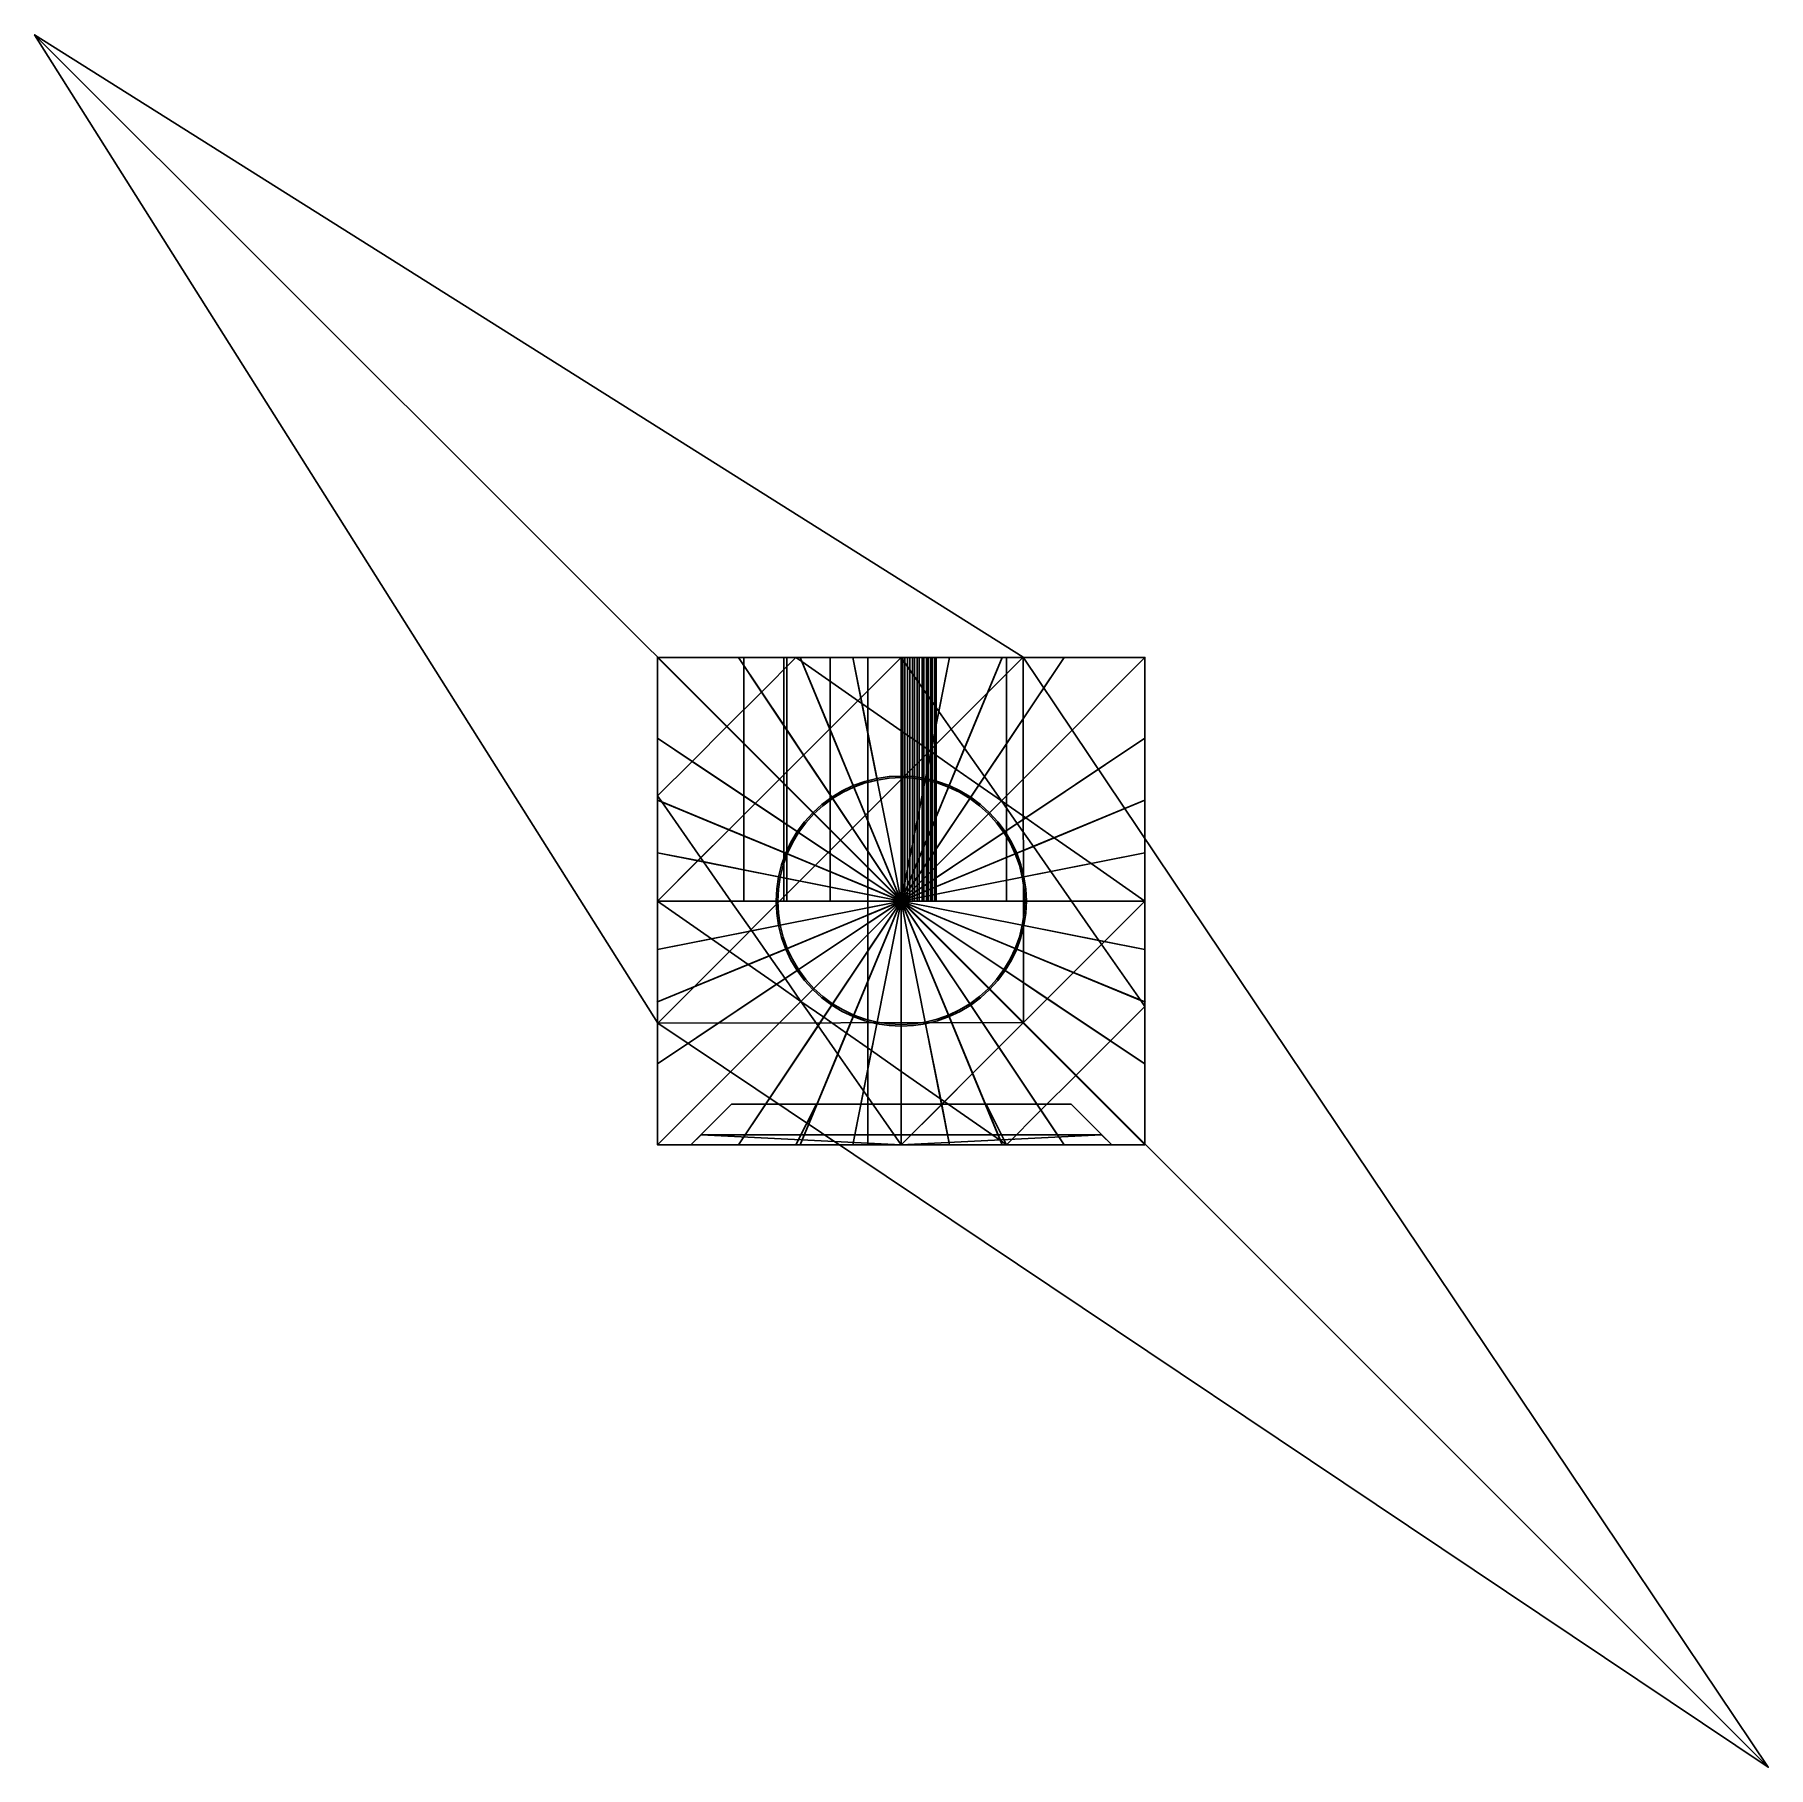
# Model space of a CAD drawing. Header units: metres. Extents: x -3.8 to 6.8, y -3.8 to 6.8.
import ezdxf

# ---------------------------------------------------------------- set-up
doc = ezdxf.new("R2010")
doc.units = ezdxf.units.M

msp = doc.modelspace()

# ---------------------------------------------------------------- linework, layer by layer
at = {"layer": 'box'}
for p, q in [((3, 2.795, 1.5), (3, 1.5, 1.5)), ((3, 2.795, 2.795), (3, 1.5, 1.5)), ((3, 1.5, 1.5), (3, 2.795, 0.205)), ((3, 1.5, 1.5), (3, 1.5, 0.205)), ((3, 1.5, 1.5), (3, 0.205, 1.5)), ((3, 0.205, 2.795), (3, 1.5, 1.5)), ((3, 1.5, 1.5), (3, 0.205, 0.205)), ((3, 1.5, 2.795), (3, 1.5, 1.5))]:
    msp.add_line(p, q, dxfattribs=at)
for points, invisible_edges in [([(0.963, 2.037, 3), (0.205, 3, 3), (0, 3, 3)], 1), ([(0, 3, 1.5), (0.205, 3, 0.205), (0, 3, 0.205)], 1), ([(0.205, 3, 0.205), (0, 3, 1.5), (0.205, 3, 1.5)], 1), ([(0.963, 2.037), (0, 2.795), (0, 3)], 1), ([(0.205, 3), (0.963, 2.037), (0, 3)], 1), ([(0, 2.795, 3), (0.868, 1.922, 3), (0, 3, 3)], 3), ([(0, 3, 3), (0.868, 1.922, 3), (0.913, 1.982, 3)], 13), ([(0, 3, 3), (0.913, 1.982, 3), (0.963, 2.037, 3)], 1), ([(0, 3, 2.795), (0.205, 3, 1.5), (0, 3, 1.5)], 1), ([(0.205, 3, 1.5), (0, 3, 2.795), (0.205, 3, 2.795)], 1), ([(0, 3, 2.795), (0, 2.795, 1.5), (0, 2.795, 2.795)], 1), ([(0, 2.795, 1.5), (0, 3, 2.795), (0, 3, 1.5)], 1), ([(0, 3, 1.5), (0, 2.795, 0.205), (0, 2.795, 1.5)], 1), ([(0, 2.795, 0.205), (0, 3, 1.5), (0, 3, 0.205)], 1), ([(0.205, 3, 3), (0.963, 2.037, 3), (0.498, 3, 3)], 3), ([(0.963, 2.037), (0.205, 3), (0.498, 3)], 13), ([(0.205, 3, 3), (1.5, 3, 2.795), (0.205, 3, 2.795)], 1), ([(1.5, 3, 2.795), (0.205, 3, 3), (1.5, 3, 3)], 3), ([(1.5, 3, 3), (0.205, 3, 3), (0.498, 3, 3)], 13), ([(0.205, 3, 0.205), (0.498, 3), (0.205, 3)], 1), ([(0.498, 3), (0.205, 3, 0.205), (0.879, 3)], 3), ([(0.879, 3), (0.205, 3, 0.205), (1.202, 3)], 3), ([(1.202, 3), (0.205, 3, 0.205), (1.5, 3)], 3), ([(1.5, 3), (0.205, 3, 0.205), (1.5, 3, 0.205)], 1), ([(0.498, 3, 3), (0.963, 2.037, 3), (1.018, 2.087, 3)], 13), ([(0.498, 3, 3), (1.018, 2.087, 3), (1.078, 2.132, 3)], 1), ([(0.879, 3), (1.078, 2.132), (0.498, 3)], 1), ([(0.963, 2.037), (0.498, 3), (1.018, 2.087)], 3), ([(1.018, 2.087), (0.498, 3), (1.078, 2.132)], 1), ([(1.078, 2.132, 3), (0.879, 3, 3), (0.498, 3, 3)], 1), ([(1.5, 3, 3), (0.498, 3, 3), (0.879, 3, 3)], 13), ([(1.202, 3), (1.209, 2.202), (0.879, 3)], 1), ([(1.078, 2.132), (0.879, 3), (1.142, 2.17)], 3), ([(1.142, 2.17), (0.879, 3), (1.209, 2.202)], 1), ([(0.879, 3, 3), (1.078, 2.132, 3), (1.142, 2.17, 3)], 13), ([(0.879, 3, 3), (1.142, 2.17, 3), (1.209, 2.202, 3)], 1), ([(1.209, 2.202, 3), (1.202, 3, 3), (0.879, 3, 3)], 1), ([(1.5, 3, 3), (0.879, 3, 3), (1.202, 3, 3)], 1), ([(1.5, 3), (1.352, 2.245), (1.202, 3)], 1), ([(1.209, 2.202), (1.202, 3), (1.279, 2.227)], 3), ([(1.279, 2.227), (1.202, 3), (1.352, 2.245)], 1), ([(1.202, 3, 3), (1.209, 2.202, 3), (1.349, 2.26, 3)], 3), ([(1.349, 2.26, 3), (1.5, 3, 3), (1.202, 3, 3)], 1), ([(1.5, 3, 3), (1.349, 2.26, 3), (1.352, 2.245, 3)], 13), ([(1.352, 2.245), (1.5, 3), (1.426, 2.256)], 3), ([(1.5, 3, 3), (1.352, 2.245, 3), (1.426, 2.256, 3)], 13), ([(1.426, 2.256), (1.5, 3), (1.5, 2.26)], 1), ([(1.5, 3, 3), (1.426, 2.256, 3), (1.5, 2.26, 3)], 1), ([(1.798, 3), (1.5, 2.26), (1.5, 3)], 1), ([(1.5, 2.26), (1.798, 3), (1.574, 2.256)], 3), ([(1.574, 2.256, 3), (1.5, 3, 3), (1.5, 2.26, 3)], 1), ([(1.5, 3, 3), (1.574, 2.256, 3), (1.798, 3, 3)], 3), ([(1.5, 3, 3), (2.795, 3, 2.795), (1.5, 3, 2.795)], 1), ([(2.795, 3, 2.795), (1.5, 3, 3), (2.795, 3, 3)], 3), ([(2.795, 3, 3), (1.5, 3, 3), (1.798, 3, 3)], 13), ([(1.5, 3, 0.205), (1.798, 3), (1.5, 3)], 1), ([(1.798, 3), (1.5, 3, 0.205), (2.121, 3)], 3), ([(2.121, 3), (1.5, 3, 0.205), (2.502, 3)], 3), ([(2.502, 3), (1.5, 3, 0.205), (2.795, 3)], 3), ([(2.795, 3), (1.5, 3, 0.205), (2.795, 3, 0.205)], 1), ([(1.574, 2.256), (1.798, 3), (1.648, 2.245)], 1), ([(1.798, 3, 3), (1.574, 2.256, 3), (1.648, 2.245, 3)], 1), ([(1.798, 3), (1.721, 2.227), (1.648, 2.245)], 1), ([(1.721, 2.227, 3), (1.798, 3, 3), (1.648, 2.245, 3)], 1), ([(1.721, 2.227), (1.798, 3), (1.791, 2.202)], 3), ([(1.798, 3, 3), (1.721, 2.227, 3), (1.791, 2.202, 3)], 13), ([(2.121, 3), (1.858, 2.17), (1.791, 2.202)], 1), ([(1.791, 2.202), (1.798, 3), (2.121, 3)], 1), ([(1.798, 3, 3), (1.791, 2.202, 3), (2.121, 3, 3)], 1), ([(1.858, 2.17, 3), (2.121, 3, 3), (1.791, 2.202, 3)], 1), ([(2.795, 3, 3), (1.798, 3, 3), (2.121, 3, 3)], 13), ([(1.858, 2.17), (2.121, 3), (1.922, 2.132)], 3), ([(2.121, 3, 3), (1.858, 2.17, 3), (1.922, 2.132, 3)], 13), ([(2.502, 3), (1.982, 2.087), (1.922, 2.132)], 1), ([(1.922, 2.132), (2.121, 3), (2.502, 3)], 1), ([(1.982, 2.087, 3), (2.502, 3, 3), (1.922, 2.132, 3)], 1), ([(2.121, 3, 3), (1.922, 2.132, 3), (2.502, 3, 3)], 1), ([(1.982, 2.087), (2.502, 3), (2.037, 2.037)], 3), ([(2.502, 3, 3), (1.982, 2.087, 3), (2.037, 2.037, 3)], 13), ([(2.037, 2.037), (2.502, 3), (3, 3)], 3), ([(3, 3), (2.087, 1.982), (2.037, 2.037)], 1), ([(2.502, 3, 3), (2.037, 2.037, 3), (3, 3, 3)], 13), ([(2.087, 1.982, 3), (3, 3, 3), (2.037, 2.037, 3)], 1), ([(2.087, 1.982), (3, 3), (2.132, 1.922)], 3), ([(3, 3, 3), (2.087, 1.982, 3), (2.132, 1.922, 3)], 13), ([(2.795, 3, 3), (2.121, 3, 3), (2.502, 3, 3)], 1), ([(2.132, 1.922), (3, 3), (3, 2.502)], 3), ([(3, 3, 3), (2.132, 1.922, 3), (3, 2.502, 3)], 13), ([(3, 3), (2.502, 3), (2.795, 3)], 1), ([(2.502, 3, 3), (3, 3, 3), (2.795, 3, 3)], 1), ([(2.795, 3, 2.795), (3, 3, 1.5), (2.795, 3, 1.5)], 1), ([(3, 3, 1.5), (2.795, 3, 2.795), (3, 3, 2.795)], 1), ([(2.795, 3, 1.5), (3, 3, 0.205), (2.795, 3, 0.205)], 1), ([(3, 3, 0.205), (2.795, 3, 1.5), (3, 3, 1.5)], 1), ([(3, 2.502), (3, 3), (3, 2.795)], 1), ([(3, 3, 3), (3, 2.502, 3), (3, 2.795, 3)], 1), ([(3, 3, 0.205), (3, 2.795, 1.5), (3, 2.795, 0.205)], 1), ([(3, 2.795, 1.5), (3, 3, 0.205), (3, 3, 1.5)], 1), ([(3, 3, 1.5), (3, 2.795, 2.795), (3, 2.795, 1.5)], 1), ([(3, 2.795, 2.795), (3, 3, 1.5), (3, 3, 2.795)], 1), ([(0, 2.795), (0.963, 2.037), (0, 2.502)], 3), ([(0.868, 1.922, 3), (0, 2.795, 3), (0, 2.502, 3)], 1), ([(0, 2.795, 0.205), (0, 1.5), (0, 1.5, 0.205)], 1), ([(0, 1.5), (0, 2.795, 0.205), (0, 1.798)], 3), ([(0, 1.798), (0, 2.795, 0.205), (0, 2.121)], 3), ([(0, 2.121), (0, 2.795, 0.205), (0, 2.502)], 3), ([(0, 2.502), (0, 2.795, 0.205), (0, 2.795)], 1), ([(0, 1.5, 2.795), (0, 1.798, 3), (0, 2.795, 2.795)], 3), ([(0, 2.795, 2.795), (0, 1.798, 3), (0, 2.121, 3)], 13), ([(0, 2.795, 2.795), (0, 2.121, 3), (0, 2.502, 3)], 13), ([(0, 2.795, 2.795), (0, 2.502, 3), (0, 2.795, 3)], 1), ([(3, 1.5, 2.795), (3, 1.5, 0.205), (3, 2.795, 0.205)], 13), ([(3, 1.5, 2.795), (3, 2.795, 0.205), (3, 2.795, 2.795)], 3), ([(3, 2.795, 2.795), (3, 2.795, 0.205), (3, 2.795, 1.5)], 1), ([(3, 1.5, 0.205), (3, 1.798), (3, 2.795, 0.205)], 3), ([(3, 2.795, 0.205), (3, 1.798), (3, 2.121)], 13), ([(3, 2.795, 0.205), (3, 2.121), (3, 2.502)], 13), ([(3, 2.795, 0.205), (3, 2.502), (3, 2.795)], 1), ([(3, 2.795, 2.795), (3, 1.5, 3), (3, 1.5, 2.795)], 1), ([(3, 1.5, 3), (3, 2.795, 2.795), (3, 1.798, 3)], 3), ([(3, 1.798, 3), (3, 2.795, 2.795), (3, 2.121, 3)], 3), ([(3, 2.121, 3), (3, 2.795, 2.795), (3, 2.502, 3)], 3), ([(3, 2.502, 3), (3, 2.795, 2.795), (3, 2.795, 3)], 1), ([(0, 2.502), (0.963, 2.037), (0.913, 1.982)], 13), ([(0, 2.502), (0.913, 1.982), (0.868, 1.922)], 1), ([(0.868, 1.922), (0, 2.121), (0, 2.502)], 1), ([(0.798, 1.791, 3), (0, 2.502, 3), (0, 2.121, 3)], 1), ([(0, 2.502, 3), (0.798, 1.791, 3), (0.83, 1.858, 3)], 13), ([(0, 2.502, 3), (0.83, 1.858, 3), (0.868, 1.922, 3)], 1), ([(3, 2.502), (2.17, 1.858), (2.132, 1.922)], 1), ([(2.17, 1.858, 3), (3, 2.502, 3), (2.132, 1.922, 3)], 1), ([(2.17, 1.858), (3, 2.502), (2.202, 1.791)], 3), ([(3, 2.502, 3), (2.17, 1.858, 3), (2.202, 1.791, 3)], 13), ([(2.202, 1.791), (3, 2.502), (3, 2.121)], 1), ([(3, 2.502, 3), (2.202, 1.791, 3), (3, 2.121, 3)], 1), ([(1.349, 2.26, 3), (1.209, 2.202, 3), (1.279, 2.227, 3)], 13), ([(1.349, 2.26, 3), (1.279, 2.227, 3), (1.352, 2.245, 3)], 1), ([(1.5, 1.5), (1.279, 2.227), (1.352, 2.245)], 1), ([(1.279, 2.227, 3), (1.5, 1.5, 3), (1.352, 2.245, 3)], 1), ([(1.426, 2.256), (1.5, 1.5), (1.352, 2.245)], 1), ([(1.5, 1.5, 3), (1.426, 2.256, 3), (1.352, 2.245, 3)], 1), ([(1.5, 1.5), (1.426, 2.256), (1.5, 2.26)], 1), ([(1.426, 2.256, 3), (1.5, 1.5, 3), (1.5, 2.26, 3)], 1), ([(1.574, 2.256), (1.5, 1.5), (1.5, 2.26)], 1), ([(1.648, 2.245, 3), (1.5, 2.26, 3), (1.5, 1.5, 3)], 1), ([(1.5, 2.26, 3), (1.648, 2.245, 3), (1.574, 2.256, 3)], 1), ([(1.5, 1.5), (1.574, 2.256), (1.648, 2.245)], 1), ([(1.648, 2.245), (1.791, 2.202), (1.5, 1.5)], 1), ([(1.791, 2.202, 3), (1.648, 2.245, 3), (1.5, 1.5, 3)], 1), ([(1.791, 2.202), (1.648, 2.245), (1.721, 2.227)], 1), ([(1.648, 2.245, 3), (1.791, 2.202, 3), (1.721, 2.227, 3)], 1), ([(1.142, 2.17), (1.5, 1.5), (1.078, 2.132)], 1), ([(1.5, 1.5, 3), (1.142, 2.17, 3), (1.078, 2.132, 3)], 1), ([(1.5, 1.5), (1.142, 2.17), (1.209, 2.202)], 1), ([(1.142, 2.17, 3), (1.5, 1.5, 3), (1.209, 2.202, 3)], 1), ([(1.279, 2.227), (1.5, 1.5), (1.209, 2.202)], 1), ([(1.5, 1.5, 3), (1.279, 2.227, 3), (1.209, 2.202, 3)], 1), ([(1.791, 2.202), (1.922, 2.132), (1.5, 1.5)], 1), ([(1.922, 2.132, 3), (1.791, 2.202, 3), (1.5, 1.5, 3)], 1), ([(1.922, 2.132), (1.791, 2.202), (1.858, 2.17)], 1), ([(1.791, 2.202, 3), (1.922, 2.132, 3), (1.858, 2.17, 3)], 1), ([(0, 2.121), (0.868, 1.922), (0.83, 1.858)], 13), ([(0, 2.121), (0.83, 1.858), (0.798, 1.791)], 1), ([(0.798, 1.791), (0, 1.798), (0, 2.121)], 1), ([(0.755, 1.648, 3), (0, 2.121, 3), (0, 1.798, 3)], 1), ([(0, 2.121, 3), (0.755, 1.648, 3), (0.773, 1.721, 3)], 13), ([(0, 2.121, 3), (0.773, 1.721, 3), (0.798, 1.791, 3)], 1), ([(1.5, 1.5), (0.913, 1.982), (0.963, 2.037)], 1), ([(0.913, 1.982, 3), (1.5, 1.5, 3), (0.963, 2.037, 3)], 1), ([(1.018, 2.087), (1.5, 1.5), (0.963, 2.037)], 1), ([(1.5, 1.5, 3), (1.018, 2.087, 3), (0.963, 2.037, 3)], 1), ([(1.5, 1.5), (1.018, 2.087), (1.078, 2.132)], 1), ([(1.018, 2.087, 3), (1.5, 1.5, 3), (1.078, 2.132, 3)], 1), ([(1.922, 2.132), (2.037, 2.037), (1.5, 1.5)], 1), ([(2.037, 2.037, 3), (1.922, 2.132, 3), (1.5, 1.5, 3)], 1), ([(2.037, 2.037), (2.132, 1.922), (1.5, 1.5)], 1), ([(2.132, 1.922, 3), (2.037, 2.037, 3), (1.5, 1.5, 3)], 1), ([(2.037, 2.037), (1.922, 2.132), (1.982, 2.087)], 1), ([(1.922, 2.132, 3), (2.037, 2.037, 3), (1.982, 2.087, 3)], 1), ([(2.132, 1.922), (2.037, 2.037), (2.087, 1.982)], 1), ([(2.037, 2.037, 3), (2.132, 1.922, 3), (2.087, 1.982, 3)], 1), ([(3, 2.121), (2.227, 1.721), (2.202, 1.791)], 1), ([(2.227, 1.721, 3), (3, 2.121, 3), (2.202, 1.791, 3)], 1), ([(2.227, 1.721), (3, 2.121), (2.245, 1.648)], 3), ([(3, 2.121, 3), (2.227, 1.721, 3), (2.245, 1.648, 3)], 13), ([(2.245, 1.648), (3, 2.121), (3, 1.798)], 1), ([(3, 2.121, 3), (2.245, 1.648, 3), (3, 1.798, 3)], 1), ([(1.5, 1.5), (0.83, 1.858), (0.868, 1.922)], 1), ([(0.83, 1.858, 3), (1.5, 1.5, 3), (0.868, 1.922, 3)], 1), ([(0.913, 1.982), (1.5, 1.5), (0.868, 1.922)], 1), ([(1.5, 1.5, 3), (0.913, 1.982, 3), (0.868, 1.922, 3)], 1), ([(2.132, 1.922), (2.202, 1.791), (1.5, 1.5)], 1), ([(2.202, 1.791, 3), (2.132, 1.922, 3), (1.5, 1.5, 3)], 1), ([(2.202, 1.791), (2.132, 1.922), (2.17, 1.858)], 1), ([(2.132, 1.922, 3), (2.202, 1.791, 3), (2.17, 1.858, 3)], 1), ([(0.83, 1.858), (1.5, 1.5), (0.798, 1.791)], 1), ([(1.5, 1.5, 3), (0.83, 1.858, 3), (0.798, 1.791, 3)], 1), ([(0.755, 1.648), (0, 1.5), (0, 1.798)], 1), ([(0, 1.798), (0.798, 1.791), (0.773, 1.721)], 13), ([(0, 1.798), (0.773, 1.721), (0.755, 1.648)], 1), ([(0.74, 1.5, 3), (0, 1.798, 3), (0, 1.5, 3)], 1), ([(0, 1.798, 3), (0.74, 1.5, 3), (0.744, 1.574, 3)], 13), ([(0, 1.798, 3), (0.744, 1.574, 3), (0.755, 1.648, 3)], 1), ([(0, 1.798, 3), (0, 1.5, 2.795), (0, 1.5, 3)], 1), ([(0.773, 1.721), (1.5, 1.5), (0.755, 1.648)], 1), ([(1.5, 1.5, 3), (0.773, 1.721, 3), (0.755, 1.648, 3)], 1), ([(1.5, 1.5), (0.773, 1.721), (0.798, 1.791)], 1), ([(0.773, 1.721, 3), (1.5, 1.5, 3), (0.798, 1.791, 3)], 1), ([(2.202, 1.791), (2.245, 1.648), (1.5, 1.5)], 1), ([(2.245, 1.648, 3), (2.202, 1.791, 3), (1.5, 1.5, 3)], 1), ([(2.245, 1.648), (2.202, 1.791), (2.227, 1.721)], 1), ([(2.202, 1.791, 3), (2.245, 1.648, 3), (2.227, 1.721, 3)], 1), ([(3, 1.798), (2.256, 1.574), (2.245, 1.648)], 1), ([(2.256, 1.574, 3), (3, 1.798, 3), (2.245, 1.648, 3)], 1), ([(2.256, 1.574), (3, 1.798), (2.26, 1.5)], 3), ([(3, 1.798, 3), (2.256, 1.574, 3), (2.26, 1.5, 3)], 13), ([(2.26, 1.5), (3, 1.798), (3, 1.5)], 1), ([(3, 1.798, 3), (2.26, 1.5, 3), (3, 1.5, 3)], 1), ([(3, 1.798), (3, 1.5, 0.205), (3, 1.5)], 1), ([(0, 1.5), (0.755, 1.648), (0.744, 1.574)], 13), ([(1.5, 1.5), (0.744, 1.574), (0.755, 1.648)], 1), ([(0.744, 1.574, 3), (1.5, 1.5, 3), (0.755, 1.648, 3)], 1), ([(2.245, 1.648), (2.26, 1.5), (1.5, 1.5)], 1), ([(2.26, 1.5, 3), (2.245, 1.648, 3), (1.5, 1.5, 3)], 1), ([(2.26, 1.5), (2.245, 1.648), (2.256, 1.574)], 1), ([(2.245, 1.648, 3), (2.26, 1.5, 3), (2.256, 1.574, 3)], 1), ([(0, 1.5), (0.744, 1.574), (0.74, 1.5)], 1), ([(0.74, 1.5), (0, 1.202), (0, 1.5)], 1), ([(0, 1.202), (0.74, 1.5), (0.744, 1.426)], 13), ([(0.755, 1.352, 3), (0, 1.5, 3), (0, 1.202, 3)], 1), ([(0, 1.5, 3), (0.755, 1.352, 3), (0.744, 1.426, 3)], 13), ([(0, 1.5, 3), (0.744, 1.426, 3), (0.74, 1.5, 3)], 1), ([(0, 0.205, 2.795), (0, 0.498, 3), (0, 1.5, 2.795)], 3), ([(0, 1.5, 2.795), (0, 0.498, 3), (0, 0.879, 3)], 13), ([(0, 1.5, 2.795), (0, 0.879, 3), (0, 1.202, 3)], 13), ([(0, 1.5, 2.795), (0, 1.202, 3), (0, 1.5, 3)], 1), ([(0, 0.498), (0, 0.205, 0.205), (0, 1.5, 0.205)], 13), ([(0, 0.498), (0, 1.5, 0.205), (0, 0.879)], 3), ([(0, 0.879), (0, 1.5, 0.205), (0, 1.202)], 3), ([(0, 1.202), (0, 1.5, 0.205), (0, 1.5)], 1), ([(0.744, 1.574), (1.5, 1.5), (0.74, 1.5)], 1), ([(1.5, 1.5, 3), (0.744, 1.574, 3), (0.74, 1.5, 3)], 1), ([(1.5, 1.5), (0.744, 1.426), (0.74, 1.5)], 1), ([(0.744, 1.426, 3), (1.5, 1.5, 3), (0.74, 1.5, 3)], 1), ([(0.744, 1.426), (1.5, 1.5), (0.755, 1.352)], 1), ([(1.5, 1.5, 3), (0.744, 1.426, 3), (0.755, 1.352, 3)], 1), ([(1.5, 1.5), (0.773, 1.279), (0.755, 1.352)], 1), ([(0.773, 1.279, 3), (1.5, 1.5, 3), (0.755, 1.352, 3)], 1), ([(0.773, 1.279), (1.5, 1.5), (0.798, 1.209)], 1), ([(1.5, 1.5, 3), (0.773, 1.279, 3), (0.798, 1.209, 3)], 1), ([(1.5, 1.5), (0.83, 1.142), (0.798, 1.209)], 1), ([(0.83, 1.142, 3), (1.5, 1.5, 3), (0.798, 1.209, 3)], 1), ([(0.83, 1.142), (1.5, 1.5), (0.868, 1.078)], 1), ([(1.5, 1.5, 3), (0.83, 1.142, 3), (0.868, 1.078, 3)], 1), ([(1.5, 1.5), (0.913, 1.018), (0.868, 1.078)], 1), ([(0.913, 1.018, 3), (1.5, 1.5, 3), (0.868, 1.078, 3)], 1), ([(0.913, 1.018), (1.5, 1.5), (0.963, 0.963)], 1), ([(1.5, 1.5, 3), (0.913, 1.018, 3), (0.963, 0.963, 3)], 1), ([(1.5, 1.5), (1.018, 0.913), (0.963, 0.963)], 1), ([(1.018, 0.913, 3), (1.5, 1.5, 3), (0.963, 0.963, 3)], 1), ([(1.018, 0.913), (1.5, 1.5), (1.078, 0.868)], 1), ([(1.5, 1.5, 3), (1.018, 0.913, 3), (1.078, 0.868, 3)], 1), ([(1.5, 1.5), (1.142, 0.83), (1.078, 0.868)], 1), ([(1.142, 0.83, 3), (1.5, 1.5, 3), (1.078, 0.868, 3)], 1), ([(1.142, 0.83), (1.5, 1.5), (1.209, 0.798)], 1), ([(1.5, 1.5, 3), (1.142, 0.83, 3), (1.209, 0.798, 3)], 1), ([(1.5, 1.5), (1.279, 0.773), (1.209, 0.798)], 1), ([(1.279, 0.773, 3), (1.5, 1.5, 3), (1.209, 0.798, 3)], 1), ([(1.279, 0.773), (1.5, 1.5), (1.352, 0.755)], 1), ([(1.5, 1.5, 3), (1.279, 0.773, 3), (1.352, 0.755, 3)], 1), ([(1.5, 1.5), (1.426, 0.744), (1.352, 0.755)], 1), ([(1.426, 0.744, 3), (1.5, 1.5, 3), (1.352, 0.755, 3)], 1), ([(1.426, 0.744), (1.5, 1.5), (1.5, 0.74)], 1), ([(1.5, 1.5, 3), (1.426, 0.744, 3), (1.5, 0.74, 3)], 1), ([(2.202, 1.209), (2.132, 1.078), (1.5, 1.5)], 1), ([(1.574, 0.744, 3), (1.5, 1.5, 3), (1.5, 0.74, 3)], 1), ([(1.5, 1.5, 3), (1.574, 0.744, 3), (1.648, 0.755, 3)], 1), ([(1.648, 0.755), (1.5, 0.74), (1.5, 1.5)], 1), ([(1.922, 0.868), (1.791, 0.798), (1.5, 1.5)], 1), ([(1.791, 0.798), (1.648, 0.755), (1.5, 1.5)], 1), ([(2.132, 1.078), (2.037, 0.963), (1.5, 1.5)], 1), ([(2.037, 0.963), (1.922, 0.868), (1.5, 1.5)], 1), ([(2.26, 1.5), (2.245, 1.352), (1.5, 1.5)], 1), ([(2.245, 1.352), (2.202, 1.209), (1.5, 1.5)], 1), ([(1.648, 0.755, 3), (1.791, 0.798, 3), (1.5, 1.5, 3)], 1), ([(1.922, 0.868, 3), (2.037, 0.963, 3), (1.5, 1.5, 3)], 1), ([(1.791, 0.798, 3), (1.922, 0.868, 3), (1.5, 1.5, 3)], 1), ([(2.132, 1.078, 3), (2.202, 1.209, 3), (1.5, 1.5, 3)], 1), ([(2.037, 0.963, 3), (2.132, 1.078, 3), (1.5, 1.5, 3)], 1), ([(2.245, 1.352, 3), (2.26, 1.5, 3), (1.5, 1.5, 3)], 1), ([(2.202, 1.209, 3), (2.245, 1.352, 3), (1.5, 1.5, 3)], 1), ([(2.245, 1.352), (2.26, 1.5), (2.256, 1.426)], 1), ([(2.26, 1.5, 3), (2.245, 1.352, 3), (2.256, 1.426, 3)], 1), ([(3, 1.202), (2.256, 1.426), (2.26, 1.5)], 13), ([(2.256, 1.426, 3), (3, 1.202, 3), (2.26, 1.5, 3)], 3), ([(3, 1.202), (2.26, 1.5), (3, 1.5)], 1), ([(2.26, 1.5, 3), (3, 1.202, 3), (3, 1.5, 3)], 1), ([(3, 1.5, 2.795), (3, 0.205, 3), (3, 0.205, 2.795)], 1), ([(3, 0.205, 3), (3, 1.5, 2.795), (3, 0.498, 3)], 3), ([(3, 0.498, 3), (3, 1.5, 2.795), (3, 0.879, 3)], 3), ([(3, 0.879, 3), (3, 1.5, 2.795), (3, 1.202, 3)], 3), ([(3, 1.202, 3), (3, 1.5, 2.795), (3, 1.5, 3)], 1), ([(3, 1.5, 0.205), (3, 0.205, 1.5), (3, 0.205, 0.205)], 1), ([(3, 0.205, 1.5), (3, 1.5, 2.795), (3, 0.205, 2.795)], 1), ([(3, 1.5, 2.795), (3, 0.205, 1.5), (3, 1.5, 0.205)], 15), ([(3, 0.205, 0.205), (3, 0.498), (3, 1.5, 0.205)], 3), ([(3, 1.5, 0.205), (3, 0.498), (3, 0.879)], 13), ([(3, 1.5, 0.205), (3, 0.879), (3, 1.202)], 13), ([(3, 1.5, 0.205), (3, 1.202), (3, 1.5)], 1), ([(0, 1.202), (0.744, 1.426), (0.755, 1.352)], 1), ([(2.256, 1.426), (3, 1.202), (2.245, 1.352)], 1), ([(3, 1.202, 3), (2.256, 1.426, 3), (2.245, 1.352, 3)], 1), ([(0.755, 1.352), (0, 0.879), (0, 1.202)], 1), ([(0, 0.879), (0.755, 1.352), (0.773, 1.279)], 13), ([(0, 1.202, 3), (0.773, 1.279, 3), (0.755, 1.352, 3)], 1), ([(2.202, 1.209), (2.245, 1.352), (2.227, 1.279)], 1), ([(2.245, 1.352, 3), (2.202, 1.209, 3), (2.227, 1.279, 3)], 1), ([(3, 0.879), (2.227, 1.279), (2.245, 1.352)], 13), ([(2.227, 1.279, 3), (3, 0.879, 3), (2.245, 1.352, 3)], 3), ([(3, 0.879), (2.245, 1.352), (3, 1.202)], 1), ([(2.245, 1.352, 3), (3, 0.879, 3), (3, 1.202, 3)], 1), ([(0, 0.879), (0.773, 1.279), (0.798, 1.209)], 1), ([(0, 1.202, 3), (0.798, 1.209, 3), (0.773, 1.279, 3)], 13), ([(0.798, 1.209), (0, 0.498), (0, 0.879)], 1), ([(0, 0.498), (0.798, 1.209), (0.83, 1.142)], 13), ([(0.798, 1.209, 3), (0, 1.202, 3), (0, 0.879, 3)], 1), ([(0, 0.879, 3), (0.83, 1.142, 3), (0.798, 1.209, 3)], 1), ([(2.132, 1.078), (2.202, 1.209), (2.17, 1.142)], 1), ([(2.202, 1.209, 3), (2.132, 1.078, 3), (2.17, 1.142, 3)], 1), ([(3, 0.498), (2.17, 1.142), (2.202, 1.209)], 13), ([(2.17, 1.142, 3), (3, 0.498, 3), (2.202, 1.209, 3)], 3), ([(2.227, 1.279), (3, 0.879), (2.202, 1.209)], 1), ([(3, 0.879, 3), (2.227, 1.279, 3), (2.202, 1.209, 3)], 1), ([(3, 0.498), (2.202, 1.209), (3, 0.879)], 1), ([(2.202, 1.209, 3), (3, 0.498, 3), (3, 0.879, 3)], 1), ([(0, 0.498), (0.83, 1.142), (0.868, 1.078)], 1), ([(0, 0.879, 3), (0.868, 1.078, 3), (0.83, 1.142, 3)], 13), ([(0.868, 1.078), (0, 0.205), (0, 0.498)], 1), ([(0, 0.205), (0.868, 1.078), (0, 0)], 3), ([(0, 0), (0.868, 1.078), (0.913, 1.018)], 13), ([(0, 0.498, 3), (0.913, 1.018, 3), (0.868, 1.078, 3)], 1), ([(0.868, 1.078, 3), (0, 0.879, 3), (0, 0.498, 3)], 1), ([(2.037, 0.963), (2.132, 1.078), (2.087, 1.018)], 1), ([(2.132, 1.078, 3), (2.037, 0.963, 3), (2.087, 1.018, 3)], 1), ([(3, 0), (2.087, 1.018), (2.132, 1.078)], 13), ([(2.087, 1.018, 3), (3, 0, 3), (2.132, 1.078, 3)], 3), ([(2.17, 1.142), (3, 0.498), (2.132, 1.078)], 1), ([(3, 0.498, 3), (2.17, 1.142, 3), (2.132, 1.078, 3)], 1), ([(3, 0), (2.132, 1.078), (3, 0.498)], 13), ([(2.132, 1.078, 3), (3, 0, 3), (3, 0.498, 3)], 3), ([(0, 0), (0.913, 1.018), (0.963, 0.963)], 1), ([(0, 0.498, 3), (0.963, 0.963, 3), (0.913, 1.018, 3)], 13), ([(0.963, 0.963), (0.205, 0), (0, 0)], 1), ([(0.205, 0, 3), (0.963, 0.963, 3), (0, 0, 3)], 1), ([(0.963, 0.963, 3), (0, 0.205, 3), (0, 0, 3)], 1), ([(0, 0.205, 3), (0.963, 0.963, 3), (0, 0.498, 3)], 3), ([(0.205, 0), (0.963, 0.963), (0.498, 0)], 3), ([(0.963, 0.963, 3), (0.205, 0, 3), (0.498, 0, 3)], 13), ([(0.498, 0), (0.963, 0.963), (1.018, 0.913)], 13), ([(0.963, 0.963, 3), (0.498, 0, 3), (1.018, 0.913, 3)], 3), ([(1.922, 0.868), (2.037, 0.963), (1.982, 0.913)], 1), ([(2.037, 0.963, 3), (1.922, 0.868, 3), (1.982, 0.913, 3)], 1), ([(2.502, 0), (1.982, 0.913), (2.037, 0.963)], 13), ([(1.982, 0.913, 3), (2.502, 0, 3), (2.037, 0.963, 3)], 3), ([(2.087, 1.018), (3, 0), (2.037, 0.963)], 1), ([(3, 0, 3), (2.087, 1.018, 3), (2.037, 0.963, 3)], 1), ([(2.502, 0), (2.037, 0.963), (3, 0)], 13), ([(2.037, 0.963, 3), (2.502, 0, 3), (3, 0, 3)], 3), ([(0.498, 0), (1.018, 0.913), (1.078, 0.868)], 1), ([(1.018, 0.913, 3), (0.498, 0, 3), (1.078, 0.868, 3)], 1), ([(1.078, 0.868), (0.879, 0), (0.498, 0)], 1), ([(0.879, 0, 3), (1.078, 0.868, 3), (0.498, 0, 3)], 1), ([(0.879, 0), (1.078, 0.868), (1.142, 0.83)], 13), ([(1.078, 0.868, 3), (0.879, 0, 3), (1.142, 0.83, 3)], 3), ([(1.791, 0.798), (1.922, 0.868), (1.858, 0.83)], 1), ([(1.922, 0.868, 3), (1.791, 0.798, 3), (1.858, 0.83, 3)], 1), ([(2.121, 0), (1.858, 0.83), (1.922, 0.868)], 13), ([(1.858, 0.83, 3), (2.121, 0, 3), (1.922, 0.868, 3)], 3), ([(1.982, 0.913), (2.502, 0), (1.922, 0.868)], 1), ([(2.502, 0, 3), (1.982, 0.913, 3), (1.922, 0.868, 3)], 1), ([(2.121, 0), (1.922, 0.868), (2.502, 0)], 1), ([(1.922, 0.868, 3), (2.121, 0, 3), (2.502, 0, 3)], 1), ([(0.879, 0), (1.142, 0.83), (1.209, 0.798)], 1), ([(1.142, 0.83, 3), (0.879, 0, 3), (1.209, 0.798, 3)], 1), ([(1.209, 0.798), (1.202, 0), (0.879, 0)], 1), ([(1.202, 0, 3), (1.209, 0.798, 3), (0.879, 0, 3)], 1), ([(1.202, 0), (1.209, 0.798), (1.279, 0.773)], 13), ([(1.209, 0.798, 3), (1.202, 0, 3), (1.279, 0.773, 3)], 3), ([(1.202, 0), (1.279, 0.773), (1.352, 0.755)], 1), ([(1.279, 0.773, 3), (1.202, 0, 3), (1.352, 0.755, 3)], 1), ([(1.352, 0.755), (1.5, 0), (1.202, 0)], 1), ([(1.5, 0, 3), (1.352, 0.755, 3), (1.202, 0, 3)], 1), ([(1.5, 0), (1.352, 0.755), (1.426, 0.744)], 13), ([(1.352, 0.755, 3), (1.5, 0, 3), (1.426, 0.744, 3)], 3), ([(1.5, 0.74), (1.648, 0.755), (1.574, 0.744)], 1), ([(1.798, 0), (1.574, 0.744), (1.648, 0.755)], 1), ([(1.574, 0.744, 3), (1.798, 0, 3), (1.648, 0.755, 3)], 1), ([(1.648, 0.755), (1.791, 0.798), (1.721, 0.773)], 1), ([(1.791, 0.798, 3), (1.648, 0.755, 3), (1.721, 0.773, 3)], 1), ([(1.721, 0.773), (1.798, 0), (1.648, 0.755)], 1), ([(1.798, 0, 3), (1.721, 0.773, 3), (1.648, 0.755, 3)], 1), ([(1.798, 0), (1.721, 0.773), (1.791, 0.798)], 13), ([(1.721, 0.773, 3), (1.798, 0, 3), (1.791, 0.798, 3)], 3), ([(1.858, 0.83), (2.121, 0), (1.791, 0.798)], 1), ([(2.121, 0, 3), (1.858, 0.83, 3), (1.791, 0.798, 3)], 1), ([(1.798, 0), (1.791, 0.798), (2.121, 0)], 1), ([(1.791, 0.798, 3), (1.798, 0, 3), (2.121, 0, 3)], 1), ([(1.5, 0), (1.426, 0.744), (1.5, 0.74)], 1), ([(1.426, 0.744, 3), (1.5, 0, 3), (1.5, 0.74, 3)], 1), ([(1.574, 0.744), (1.5, 0), (1.5, 0.74)], 1), ([(1.5, 0), (1.574, 0.744), (1.798, 0)], 3), ([(1.5, 0.74, 3), (1.798, 0, 3), (1.574, 0.744, 3)], 3), ([(1.798, 0, 3), (1.5, 0.74, 3), (1.5, 0, 3)], 1), ([(0, 0.498, 3), (0, 0.205, 2.795), (0, 0.205, 3)], 1), ([(0, 0.205, 0.205), (0, 0.498), (0, 0.205)], 1), ([(3, 0), (3, 0.498), (3, 0.205)], 1), ([(3, 0.498, 3), (3, 0, 3), (3, 0.205, 3)], 1), ([(3, 0.498), (3, 0.205, 0.205), (3, 0.205)], 1), ([(0, 0.205, 2.795), (0, 0, 1.5), (0, 0, 2.795)], 1), ([(0, 0, 1.5), (0, 0.205, 2.795), (0, 0.205, 1.5)], 1), ([(0, 0.205, 1.5), (0, 0, 0.205), (0, 0, 1.5)], 1), ([(0, 0, 0.205), (0, 0.205, 1.5), (0, 0.205, 0.205)], 1), ([(3, 0.205, 1.5), (3, 0, 2.795), (3, 0, 1.5)], 1), ([(3, 0, 2.795), (3, 0.205, 1.5), (3, 0.205, 2.795)], 1), ([(3, 0.205, 0.205), (3, 0, 1.5), (3, 0, 0.205)], 1), ([(3, 0, 1.5), (3, 0.205, 0.205), (3, 0.205, 1.5)], 1), ([(0.205, 0, 1.5), (0, 0, 0.205), (0.205, 0, 0.205)], 1), ([(0, 0, 0.205), (0.205, 0, 1.5), (0, 0, 1.5)], 1), ([(0.205, 0, 2.795), (0, 0, 1.5), (0.205, 0, 1.5)], 1), ([(0, 0, 1.5), (0.205, 0, 2.795), (0, 0, 2.795)], 1), ([(0.498, 0), (1.5, 0, 0.205), (0.205, 0)], 3), ([(0.205, 0), (1.5, 0, 0.205), (0.205, 0, 0.205)], 1), ([(1.5, 0, 3), (0.205, 0, 2.795), (1.5, 0, 2.795)], 1), ([(0.205, 0, 2.795), (1.5, 0, 3), (0.205, 0, 3)], 3), ([(0.205, 0, 3), (1.5, 0, 3), (1.202, 0, 3)], 13), ([(0.205, 0, 3), (1.202, 0, 3), (0.879, 0, 3)], 13), ([(0.205, 0, 3), (0.879, 0, 3), (0.498, 0, 3)], 1), ([(0.879, 0), (1.5, 0, 0.205), (0.498, 0)], 3), ([(1.202, 0), (1.5, 0, 0.205), (0.879, 0)], 3), ([(1.5, 0, 0.205), (1.202, 0), (1.5, 0)], 1), ([(2.795, 0, 3), (1.5, 0, 2.795), (2.795, 0, 2.795)], 1), ([(1.5, 0, 2.795), (2.795, 0, 3), (1.5, 0, 3)], 3), ([(1.5, 0, 3), (2.795, 0, 3), (2.502, 0, 3)], 13), ([(1.5, 0, 3), (2.502, 0, 3), (2.121, 0, 3)], 13), ([(1.5, 0, 3), (2.121, 0, 3), (1.798, 0, 3)], 1), ([(1.798, 0), (2.795, 0, 0.205), (1.5, 0)], 3), ([(1.5, 0), (2.795, 0, 0.205), (1.5, 0, 0.205)], 1), ([(2.121, 0), (2.795, 0, 0.205), (1.798, 0)], 3), ([(2.502, 0), (2.795, 0, 0.205), (2.121, 0)], 3), ([(2.502, 0), (3, 0), (2.795, 0)], 1), ([(3, 0, 3), (2.502, 0, 3), (2.795, 0, 3)], 1), ([(2.795, 0, 0.205), (2.502, 0), (2.795, 0)], 1), ([(3, 0, 1.5), (2.795, 0, 0.205), (3, 0, 0.205)], 1), ([(2.795, 0, 0.205), (3, 0, 1.5), (2.795, 0, 1.5)], 1), ([(3, 0, 2.795), (2.795, 0, 1.5), (3, 0, 1.5)], 1), ([(2.795, 0, 1.5), (3, 0, 2.795), (2.795, 0, 2.795)], 1)]:
    msp.add_3dface(points, dxfattribs=dict(at, invisible_edges=invisible_edges))
for points in [[(0.205, 3, 0.205), (0.205, 3), (0, 3)], [(0.205, 3, 3), (0.205, 3, 2.795), (0, 3, 3)], [(0, 3, 2.795), (0, 2.795, 2.795), (0, 3, 3)], [(0, 3, 3), (0, 2.795, 2.795), (0, 2.795, 3)], [(0, 3), (0, 2.795, 0.205), (0, 3, 0.205)], [(0, 3), (0, 2.795), (0, 2.795, 0.205)], [(0.205, 3, 0.205), (0, 3), (0, 3, 0.205)], [(0, 3, 3), (0.205, 3, 2.795), (0, 3, 2.795)], [(0.852, 3, 0.852), (1.5, 3, 0.205), (0.205, 3, 0.205)], [(0.205, 3, 1.5), (0.852, 3, 0.852), (0.205, 3, 0.205)], [(1.5, 3, 1.5), (0.852, 3, 0.852), (0.205, 3, 1.5)], [(1.5, 3, 2.795), (0.852, 3, 2.147), (0.205, 3, 2.795)], [(0.852, 3, 2.147), (1.5, 3, 1.5), (0.205, 3, 1.5)], [(0.205, 3, 2.795), (0.852, 3, 2.147), (0.205, 3, 1.5)], [(1.5, 3, 1.5), (1.5, 3, 0.205), (0.852, 3, 0.852)], [(1.5, 3, 2.795), (1.5, 3, 1.5), (0.852, 3, 2.147)], [(2.147, 3, 2.147), (2.795, 3, 1.5), (1.5, 3, 1.5)], [(2.795, 3, 1.5), (2.147, 3, 0.852), (1.5, 3, 1.5)], [(1.5, 3, 2.795), (2.147, 3, 2.147), (1.5, 3, 1.5)], [(2.795, 3, 2.795), (2.147, 3, 2.147), (1.5, 3, 2.795)], [(1.5, 3, 1.5), (2.147, 3, 0.852), (1.5, 3, 0.205)], [(2.147, 3, 0.852), (2.795, 3, 0.205), (1.5, 3, 0.205)], [(2.795, 3, 2.795), (2.795, 3, 1.5), (2.147, 3, 2.147)], [(2.795, 3, 1.5), (2.795, 3, 0.205), (2.147, 3, 0.852)], [(3, 3, 3), (3, 3, 2.795), (2.795, 3, 2.795)], [(3, 3, 0.205), (3, 3), (2.795, 3, 0.205)], [(3, 3, 3), (2.795, 3, 2.795), (2.795, 3, 3)], [(2.795, 3, 0.205), (3, 3), (2.795, 3)], [(3, 3, 3), (3, 2.795, 2.795), (3, 3, 2.795)], [(3, 3, 0.205), (3, 2.795, 0.205), (3, 3)], [(3, 3, 3), (3, 2.795, 3), (3, 2.795, 2.795)], [(3, 3), (3, 2.795, 0.205), (3, 2.795)], [(0, 2.795, 1.5), (0, 1.5, 1.5), (0, 2.795, 2.795)], [(0, 2.795, 0.205), (0, 1.5, 0.205), (0, 1.5, 1.5)], [(0, 2.795, 2.795), (0, 1.5, 1.5), (0, 1.5, 2.795)], [(0, 2.795, 0.205), (0, 1.5, 1.5), (0, 2.795, 1.5)], [(0, 1.5, 0.205), (0, 0.205, 0.205), (0, 1.5, 1.5)], [(0, 1.5, 1.5), (0, 0.205, 1.5), (0, 0.205, 2.795)], [(0, 1.5, 1.5), (0, 0.205, 2.795), (0, 1.5, 2.795)], [(0, 1.5, 1.5), (0, 0.205, 0.205), (0, 0.205, 1.5)], [(0, 0.205, 2.795), (0, 0, 2.795), (0, 0, 3)], [(0, 0.205, 2.795), (0, 0, 3), (0, 0.205, 3)], [(0, 0.205, 0.205), (0, 0.205), (0, 0)], [(0, 0.205, 0.205), (0, 0), (0, 0, 0.205)], [(3, 0.205, 3), (3, 0, 3), (3, 0.205, 2.795)], [(3, 0.205, 0.205), (3, 0, 0.205), (3, 0)], [(3, 0.205, 0.205), (3, 0), (3, 0.205)], [(3, 0.205, 2.795), (3, 0, 3), (3, 0, 2.795)], [(0, 0, 0.205), (0, 0), (0.205, 0, 0.205)], [(0, 0, 3), (0.205, 0, 2.795), (0.205, 0, 3)], [(0, 0, 3), (0, 0, 2.795), (0.205, 0, 2.795)], [(0.205, 0, 0.205), (0, 0), (0.205, 0)], [(0.205, 0, 1.5), (0.852, 0, 0.852), (1.5, 0, 1.5)], [(0.852, 0, 2.147), (0.205, 0, 1.5), (1.5, 0, 1.5)], [(0.205, 0, 2.795), (0.852, 0, 2.147), (1.5, 0, 2.795)], [(0.205, 0, 2.795), (0.205, 0, 1.5), (0.852, 0, 2.147)], [(0.205, 0, 1.5), (0.205, 0, 0.205), (0.852, 0, 0.852)], [(0.852, 0, 0.852), (0.205, 0, 0.205), (1.5, 0, 0.205)], [(1.5, 0, 2.795), (0.852, 0, 2.147), (1.5, 0, 1.5)], [(1.5, 0, 1.5), (0.852, 0, 0.852), (1.5, 0, 0.205)], [(1.5, 0, 1.5), (1.5, 0, 0.205), (2.147, 0, 0.852)], [(2.147, 0, 0.852), (1.5, 0, 0.205), (2.795, 0, 0.205)], [(1.5, 0, 2.795), (1.5, 0, 1.5), (2.147, 0, 2.147)], [(1.5, 0, 1.5), (2.147, 0, 0.852), (2.795, 0, 1.5)], [(1.5, 0, 2.795), (2.147, 0, 2.147), (2.795, 0, 2.795)], [(2.147, 0, 2.147), (1.5, 0, 1.5), (2.795, 0, 1.5)], [(2.795, 0, 2.795), (2.147, 0, 2.147), (2.795, 0, 1.5)], [(2.795, 0, 1.5), (2.147, 0, 0.852), (2.795, 0, 0.205)], [(2.795, 0, 0.205), (2.795, 0), (3, 0)], [(2.795, 0, 3), (2.795, 0, 2.795), (3, 0, 3)], [(2.795, 0, 0.205), (3, 0), (3, 0, 0.205)], [(3, 0, 3), (2.795, 0, 2.795), (3, 0, 2.795)]]:
    msp.add_3dface(points, dxfattribs=at)
at = {"layer": 'iso_base_a'}
for points, invisible_edges in [([(3, 2.795, 1.295), (0, 0, 1.5), (3, 3, 1.5)], 3), ([(3, 3, 1.5), (0, 0, 1.5), (0, 1.5, 3)], 13), ([(3, 3, 1.5), (0, 1.5, 3), (1.5, 3, 3)], 3), ([(1.5, 3, 3), (0, 1.5, 3), (0.249, 1.749, 3)], 13), ([(1.5, 3, 3), (0.249, 1.749, 3), (0.439, 1.939, 3)], 13), ([(1.5, 3, 3), (0.439, 1.939, 3), (0.601, 2.101, 3)], 13), ([(1.5, 3, 3), (0.601, 2.101, 3), (0.75, 2.25, 3)], 13), ([(1.5, 3, 3), (0.75, 2.25, 3), (0.899, 2.399, 3)], 13), ([(1.5, 3, 3), (0.899, 2.399, 3), (1.061, 2.561, 3)], 13), ([(1.5, 3, 3), (1.061, 2.561, 3), (1.251, 2.751, 3)], 1), ([(1.349, 2.26, 3), (1.5, 3, 3), (1.251, 2.751, 3)], 1), ([(1.5, 3, 3), (1.349, 2.26, 3), (1.352, 2.245, 3)], 13), ([(1.5, 3, 3), (1.352, 2.245, 3), (1.426, 2.256, 3)], 13), ([(1.5, 3, 3), (1.426, 2.256, 3), (1.5, 2.26, 3)], 1), ([(1.574, 2.256, 3), (1.5, 3, 3), (1.5, 2.26, 3)], 1), ([(1.5, 3, 3), (1.574, 2.256, 3), (1.732, 2.668, 3)], 3), ([(1.732, 2.668, 3), (3, 2.795, 1.643), (1.5, 3, 3)], 3), ([(1.5, 3, 3), (3, 2.795, 1.643), (3, 3, 1.5)], 1), ([(3, 2.795, 1.295), (0.205, 0, 1.295), (0, 0, 1.5)], 13), ([(3, 2.25, 0.75), (0.205, 0, 1.295), (3, 2.795, 1.295)], 3), ([(1.89, 2.442, 3), (3, 2.795, 1.643), (1.732, 2.668, 3)], 3), ([(2.012, 2.267, 3), (3, 2.795, 1.643), (1.89, 2.442, 3)], 3), ([(2.012, 2.267, 3), (3, 2.117, 2.117), (3, 2.795, 1.643)], 13), ([(3, 2.25, 0.75), (3, 2.795, 1.5), (3, 1.5, 1.5)], 1), ([(3, 2.795, 1.5), (3, 2.25, 0.75), (3, 2.795, 1.295)], 1), ([(3, 2.795, 1.5), (3, 2.117, 2.117), (3, 1.5, 1.5)], 1), ([(3, 2.117, 2.117), (3, 2.795, 1.5), (3, 2.795, 1.643)], 1), ([(1.209, 2.202, 3), (1.251, 2.751, 3), (1.061, 2.561, 3)], 1), ([(1.251, 2.751, 3), (1.209, 2.202, 3), (1.279, 2.227, 3)], 13), ([(1.251, 2.751, 3), (1.279, 2.227, 3), (1.349, 2.26, 3)], 3), ([(1.732, 2.668, 3), (1.574, 2.256, 3), (1.648, 2.245, 3)], 1), ([(1.721, 2.227, 3), (1.732, 2.668, 3), (1.648, 2.245, 3)], 1), ([(1.732, 2.668, 3), (1.721, 2.227, 3), (1.791, 2.202, 3)], 13), ([(1.732, 2.668, 3), (1.791, 2.202, 3), (1.89, 2.442, 3)], 1), ([(1.078, 2.132, 3), (1.061, 2.561, 3), (0.899, 2.399, 3)], 1), ([(1.061, 2.561, 3), (1.078, 2.132, 3), (1.142, 2.17, 3)], 13), ([(1.061, 2.561, 3), (1.142, 2.17, 3), (1.209, 2.202, 3)], 1), ([(0.963, 2.037, 3), (0.899, 2.399, 3), (0.75, 2.25, 3)], 1), ([(0.899, 2.399, 3), (0.963, 2.037, 3), (1.018, 2.087, 3)], 13), ([(0.899, 2.399, 3), (1.018, 2.087, 3), (1.078, 2.132, 3)], 1), ([(1.858, 2.17, 3), (1.89, 2.442, 3), (1.791, 2.202, 3)], 1), ([(1.89, 2.442, 3), (1.858, 2.17, 3), (1.922, 2.132, 3)], 13), ([(1.89, 2.442, 3), (1.922, 2.132, 3), (2.012, 2.267, 3)], 1), ([(3, 2.25, 0.75), (0.75, 0, 0.75), (0.205, 0, 1.295)], 13), ([(0.868, 1.922, 3), (0.75, 2.25, 3), (0.601, 2.101, 3)], 1), ([(0.75, 2.25, 3), (0.868, 1.922, 3), (0.913, 1.982, 3)], 13), ([(0.75, 2.25, 3), (0.913, 1.982, 3), (0.963, 2.037, 3)], 1), ([(3, 1.705, 0.205), (0.75, 0, 0.75), (3, 2.25, 0.75)], 3), ([(1.349, 2.26, 3), (1.279, 2.227, 3), (1.352, 2.245, 3)], 1), ([(1.279, 2.227, 3), (1.5, 1.5, 3), (1.352, 2.245, 3)], 1), ([(1.5, 1.5, 3), (1.426, 2.256, 3), (1.352, 2.245, 3)], 1), ([(1.426, 2.256, 3), (1.5, 1.5, 3), (1.5, 2.26, 3)], 1), ([(1.648, 2.245, 3), (1.5, 2.26, 3), (1.5, 1.5, 3)], 1), ([(1.5, 2.26, 3), (1.648, 2.245, 3), (1.574, 2.256, 3)], 1), ([(1.791, 2.202, 3), (1.648, 2.245, 3), (1.5, 1.5, 3)], 1), ([(1.648, 2.245, 3), (1.791, 2.202, 3), (1.721, 2.227, 3)], 1), ([(1.982, 2.087, 3), (2.012, 2.267, 3), (1.922, 2.132, 3)], 1), ([(2.012, 2.267, 3), (1.982, 2.087, 3), (2.037, 2.037, 3)], 13), ([(2.012, 2.267, 3), (2.037, 2.037, 3), (2.117, 2.117, 3)], 1), ([(2.117, 2.117, 3), (3, 2.117, 2.117), (2.012, 2.267, 3)], 3), ([(3, 1.5, 1.5), (3, 1.705, 0.205), (3, 2.25, 0.75)], 1), ([(1.5, 1.5, 3), (1.142, 2.17, 3), (1.078, 2.132, 3)], 1), ([(1.142, 2.17, 3), (1.5, 1.5, 3), (1.209, 2.202, 3)], 1), ([(1.5, 1.5, 3), (1.279, 2.227, 3), (1.209, 2.202, 3)], 1), ([(1.922, 2.132, 3), (1.791, 2.202, 3), (1.5, 1.5, 3)], 1), ([(1.791, 2.202, 3), (1.922, 2.132, 3), (1.858, 2.17, 3)], 1), ([(0.798, 1.791, 3), (0.601, 2.101, 3), (0.439, 1.939, 3)], 1), ([(0.601, 2.101, 3), (0.798, 1.791, 3), (0.83, 1.858, 3)], 13), ([(0.601, 2.101, 3), (0.83, 1.858, 3), (0.868, 1.922, 3)], 1), ([(0.913, 1.982, 3), (1.5, 1.5, 3), (0.963, 2.037, 3)], 1), ([(1.5, 1.5, 3), (1.018, 2.087, 3), (0.963, 2.037, 3)], 1), ([(1.018, 2.087, 3), (1.5, 1.5, 3), (1.078, 2.132, 3)], 1), ([(2.037, 2.037, 3), (1.922, 2.132, 3), (1.5, 1.5, 3)], 1), ([(2.132, 1.922, 3), (2.037, 2.037, 3), (1.5, 1.5, 3)], 1), ([(1.922, 2.132, 3), (2.037, 2.037, 3), (1.982, 2.087, 3)], 1), ([(2.087, 1.982, 3), (2.117, 2.117, 3), (2.037, 2.037, 3)], 1), ([(2.037, 2.037, 3), (2.132, 1.922, 3), (2.087, 1.982, 3)], 1), ([(2.117, 2.117, 3), (2.087, 1.982, 3), (2.132, 1.922, 3)], 13), ([(2.117, 2.117, 3), (2.132, 1.922, 3), (2.214, 1.977, 3)], 1), ([(2.214, 1.977, 3), (3, 2.117, 2.117), (2.117, 2.117, 3)], 3), ([(2.313, 1.837, 3), (3, 2.117, 2.117), (2.214, 1.977, 3)], 3), ([(2.42, 1.683, 3), (3, 2.117, 2.117), (2.313, 1.837, 3)], 3), ([(2.548, 1.5, 3), (3, 2.117, 2.117), (2.42, 1.683, 3)], 3), ([(2.548, 1.5, 3), (3, 1.5, 2.548), (3, 2.117, 2.117)], 13), ([(0.755, 1.648, 3), (0.439, 1.939, 3), (0.249, 1.749, 3)], 1), ([(0.439, 1.939, 3), (0.755, 1.648, 3), (0.773, 1.721, 3)], 13), ([(0.439, 1.939, 3), (0.773, 1.721, 3), (0.798, 1.791, 3)], 1), ([(0.83, 1.858, 3), (1.5, 1.5, 3), (0.868, 1.922, 3)], 1), ([(1.5, 1.5, 3), (0.913, 1.982, 3), (0.868, 1.922, 3)], 1), ([(2.202, 1.791, 3), (2.132, 1.922, 3), (1.5, 1.5, 3)], 1), ([(2.17, 1.858, 3), (2.214, 1.977, 3), (2.132, 1.922, 3)], 1), ([(2.132, 1.922, 3), (2.202, 1.791, 3), (2.17, 1.858, 3)], 1), ([(2.214, 1.977, 3), (2.17, 1.858, 3), (2.202, 1.791, 3)], 13), ([(2.214, 1.977, 3), (2.202, 1.791, 3), (2.313, 1.837, 3)], 1), ([(1.5, 1.5, 3), (0.83, 1.858, 3), (0.798, 1.791, 3)], 1), ([(2.227, 1.721, 3), (2.313, 1.837, 3), (2.202, 1.791, 3)], 1), ([(2.313, 1.837, 3), (2.227, 1.721, 3), (2.245, 1.648, 3)], 13), ([(2.313, 1.837, 3), (2.245, 1.648, 3), (2.42, 1.683, 3)], 1), ([(0.74, 1.5, 3), (0.249, 1.749, 3), (0, 1.5, 3)], 1), ([(0.249, 1.749, 3), (0.74, 1.5, 3), (0.744, 1.574, 3)], 13), ([(0.249, 1.749, 3), (0.744, 1.574, 3), (0.755, 1.648, 3)], 1), ([(1.5, 1.5, 3), (0.773, 1.721, 3), (0.755, 1.648, 3)], 1), ([(0.773, 1.721, 3), (1.5, 1.5, 3), (0.798, 1.791, 3)], 1), ([(2.245, 1.648, 3), (2.202, 1.791, 3), (1.5, 1.5, 3)], 1), ([(2.202, 1.791, 3), (2.245, 1.648, 3), (2.227, 1.721, 3)], 1), ([(0.744, 1.574, 3), (1.5, 1.5, 3), (0.755, 1.648, 3)], 1), ([(3, 1.705, 0.205), (1.295, 0, 0.205), (0.75, 0, 0.75)], 13), ([(3, 1.5), (1.295, 0, 0.205), (3, 1.705, 0.205)], 3), ([(2.26, 1.5, 3), (2.245, 1.648, 3), (1.5, 1.5, 3)], 1), ([(2.256, 1.574, 3), (2.42, 1.683, 3), (2.245, 1.648, 3)], 1), ([(2.245, 1.648, 3), (2.26, 1.5, 3), (2.256, 1.574, 3)], 1), ([(2.42, 1.683, 3), (2.256, 1.574, 3), (2.26, 1.5, 3)], 13), ([(2.42, 1.683, 3), (2.26, 1.5, 3), (2.548, 1.5, 3)], 1), ([(3, 1.705, 0.205), (3, 1.5, 1.5), (3, 1.5, 0.205)], 1), ([(0.332, 1.268, 3), (0.74, 1.5, 3), (0, 1.5, 3)], 1), ([(0.205, 0, 1.643), (0, 1.5, 3), (0, 0, 1.5)], 1), ([(0, 1.5, 3), (0.205, 0, 1.643), (0.68, 0, 1.975)], 13), ([(0, 1.5, 3), (0.68, 0, 1.975), (0.883, 0, 2.117)], 13), ([(0, 1.5, 3), (0.883, 0, 2.117), (1.5, 0, 2.548)], 13), ([(0, 1.5, 3), (1.5, 0, 2.548), (1.646, 0, 2.649)], 13), ([(0, 1.5, 3), (1.646, 0, 2.649), (1.854, 0, 2.795)], 13), ([(0, 1.5, 3), (1.854, 0, 2.795), (2.111, 0.026, 3)], 15), ([(0, 1.5, 3), (2.111, 0.026, 3), (1.742, 0.283, 3)], 13), ([(0, 1.5, 3), (1.742, 0.283, 3), (1.5, 0.452, 3)], 13), ([(0, 1.5, 3), (1.5, 0.452, 3), (1.317, 0.58, 3)], 13), ([(0, 1.5, 3), (1.317, 0.58, 3), (1.163, 0.687, 3)], 13), ([(0, 1.5, 3), (1.163, 0.687, 3), (1.023, 0.786, 3)], 13), ([(0, 1.5, 3), (1.023, 0.786, 3), (0.883, 0.883, 3)], 13), ([(0, 1.5, 3), (0.883, 0.883, 3), (0.733, 0.988, 3)], 13), ([(0, 1.5, 3), (0.733, 0.988, 3), (0.558, 1.11, 3)], 13), ([(0, 1.5, 3), (0.558, 1.11, 3), (0.332, 1.268, 3)], 1), ([(0.74, 1.5, 3), (0.332, 1.268, 3), (0.744, 1.426, 3)], 3), ([(1.5, 1.5, 3), (0.744, 1.574, 3), (0.74, 1.5, 3)], 1), ([(0.744, 1.426, 3), (1.5, 1.5, 3), (0.74, 1.5, 3)], 1), ([(1.5, 1.5, 3), (0.744, 1.426, 3), (0.755, 1.352, 3)], 1), ([(0.773, 1.279, 3), (1.5, 1.5, 3), (0.755, 1.352, 3)], 1), ([(1.5, 1.5, 3), (0.773, 1.279, 3), (0.798, 1.209, 3)], 1), ([(0.83, 1.142, 3), (1.5, 1.5, 3), (0.798, 1.209, 3)], 1), ([(1.5, 1.5, 3), (0.83, 1.142, 3), (0.868, 1.078, 3)], 1), ([(0.913, 1.018, 3), (1.5, 1.5, 3), (0.868, 1.078, 3)], 1), ([(1.5, 1.5, 3), (0.913, 1.018, 3), (0.963, 0.963, 3)], 1), ([(1.018, 0.913, 3), (1.5, 1.5, 3), (0.963, 0.963, 3)], 1), ([(1.5, 1.5, 3), (1.018, 0.913, 3), (1.078, 0.868, 3)], 1), ([(1.142, 0.83, 3), (1.5, 1.5, 3), (1.078, 0.868, 3)], 1), ([(1.5, 1.5, 3), (1.142, 0.83, 3), (1.209, 0.798, 3)], 1), ([(1.279, 0.773, 3), (1.5, 1.5, 3), (1.209, 0.798, 3)], 1), ([(1.5, 1.5, 3), (1.279, 0.773, 3), (1.352, 0.755, 3)], 1), ([(1.295, 0, 0.205), (3, 1.5), (1.5, 0)], 1), ([(1.426, 0.744, 3), (1.5, 1.5, 3), (1.352, 0.755, 3)], 1), ([(1.5, 1.5, 3), (1.426, 0.744, 3), (1.5, 0.74, 3)], 1), ([(1.791, 0.798, 3), (1.922, 0.868, 3), (1.5, 1.5, 3)], 1), ([(2.202, 1.209, 3), (2.245, 1.352, 3), (1.5, 1.5, 3)], 1), ([(2.245, 1.352, 3), (2.26, 1.5, 3), (1.5, 1.5, 3)], 1), ([(2.132, 1.078, 3), (2.202, 1.209, 3), (1.5, 1.5, 3)], 1), ([(1.574, 0.744, 3), (1.5, 1.5, 3), (1.5, 0.74, 3)], 1), ([(1.5, 1.5, 3), (1.574, 0.744, 3), (1.648, 0.755, 3)], 1), ([(1.648, 0.755, 3), (1.791, 0.798, 3), (1.5, 1.5, 3)], 1), ([(2.037, 0.963, 3), (2.132, 1.078, 3), (1.5, 1.5, 3)], 1), ([(1.922, 0.868, 3), (2.037, 0.963, 3), (1.5, 1.5, 3)], 1), ([(1.975, 0, 0.68), (1.5, 0), (3, 1.5)], 13), ([(1.975, 0, 0.68), (3, 1.5), (2.117, 0, 0.883)], 3), ([(2.117, 0, 0.883), (3, 1.5), (2.548, 0, 1.5)], 3), ([(2.26, 1.5, 3), (2.245, 1.352, 3), (2.256, 1.426, 3)], 1), ([(2.256, 1.426, 3), (2.717, 1.258, 3), (2.26, 1.5, 3)], 3), ([(2.26, 1.5, 3), (2.717, 1.258, 3), (2.548, 1.5, 3)], 1), ([(2.717, 1.258, 3), (3, 1.5, 2.548), (2.548, 1.5, 3)], 3), ([(2.548, 0, 1.5), (3, 1.5), (2.649, 0, 1.646)], 3), ([(2.649, 0, 1.646), (3, 1.5), (2.795, 0, 1.854)], 3), ([(2.717, 1.258, 3), (3, 1.146, 2.795), (3, 1.5, 2.548)], 13), ([(2.795, 0, 1.854), (3, 1.5), (3, 0.205, 1.854)], 15), ([(3, 1.5, 1.5), (3, 0.647, 2.795), (3, 0.426, 2.574)], 1), ([(3, 0.647, 2.795), (3, 1.5, 1.5), (3, 1.146, 2.795)], 3), ([(3, 1.146, 2.795), (3, 1.5, 1.5), (3, 1.5, 2.548)], 1), ([(3, 0.426, 2.574), (3, 0.452, 1.5), (3, 1.5, 1.5)], 1), ([(3, 1.357, 0.205), (3, 1.5, 1.5), (3, 0.883, 0.883)], 1), ([(3, 1.5, 1.5), (3, 1.357, 0.205), (3, 1.5, 0.205)], 1), ([(3, 0.205, 1.854), (3, 1.5), (3, 0.883, 0.883)], 15), ([(3, 0.883, 0.883), (3, 1.5), (3, 1.357, 0.205)], 1), ([(0.744, 1.426, 3), (0.332, 1.268, 3), (0.755, 1.352, 3)], 1), ([(2.717, 1.258, 3), (2.256, 1.426, 3), (2.245, 1.352, 3)], 1), ([(0.558, 1.11, 3), (0.755, 1.352, 3), (0.332, 1.268, 3)], 1), ([(0.755, 1.352, 3), (0.558, 1.11, 3), (0.773, 1.279, 3)], 3), ([(2.245, 1.352, 3), (2.202, 1.209, 3), (2.227, 1.279, 3)], 1), ([(2.227, 1.279, 3), (2.974, 0.889, 3), (2.245, 1.352, 3)], 3), ([(2.245, 1.352, 3), (2.974, 0.889, 3), (2.717, 1.258, 3)], 1), ([(0.773, 1.279, 3), (0.558, 1.11, 3), (0.798, 1.209, 3)], 1), ([(0.733, 0.988, 3), (0.798, 1.209, 3), (0.558, 1.11, 3)], 1), ([(0.798, 1.209, 3), (0.733, 0.988, 3), (0.83, 1.142, 3)], 3), ([(2.202, 1.209, 3), (2.132, 1.078, 3), (2.17, 1.142, 3)], 1), ([(2.17, 1.142, 3), (2.787, 0.64, 3), (2.202, 1.209, 3)], 3), ([(2.974, 0.889, 3), (2.227, 1.279, 3), (2.202, 1.209, 3)], 1), ([(2.202, 1.209, 3), (2.787, 0.64, 3), (2.974, 0.889, 3)], 3), ([(2.974, 0.889, 3), (3, 1.146, 2.795), (2.717, 1.258, 3)], 3), ([(0.83, 1.142, 3), (0.733, 0.988, 3), (0.868, 1.078, 3)], 1), ([(0.883, 0.883, 3), (0.868, 1.078, 3), (0.733, 0.988, 3)], 1), ([(0.868, 1.078, 3), (0.883, 0.883, 3), (0.913, 1.018, 3)], 3), ([(2.132, 1.078, 3), (2.037, 0.963, 3), (2.087, 1.018, 3)], 1), ([(2.087, 1.018, 3), (2.574, 0.426, 3), (2.132, 1.078, 3)], 3), ([(2.787, 0.64, 3), (2.17, 1.142, 3), (2.132, 1.078, 3)], 1), ([(2.132, 1.078, 3), (2.574, 0.426, 3), (2.787, 0.64, 3)], 1), ([(3, 1.146, 2.795), (2.974, 0.889, 3), (3, 0.852, 3)], 1), ([(0.913, 1.018, 3), (0.883, 0.883, 3), (0.963, 0.963, 3)], 1), ([(1.023, 0.786, 3), (0.963, 0.963, 3), (0.883, 0.883, 3)], 1), ([(0.963, 0.963, 3), (1.023, 0.786, 3), (1.018, 0.913, 3)], 3), ([(2.037, 0.963, 3), (1.922, 0.868, 3), (1.982, 0.913, 3)], 1), ([(1.982, 0.913, 3), (2.36, 0.213, 3), (2.037, 0.963, 3)], 3), ([(2.574, 0.426, 3), (2.087, 1.018, 3), (2.037, 0.963, 3)], 1), ([(2.037, 0.963, 3), (2.36, 0.213, 3), (2.574, 0.426, 3)], 1), ([(1.018, 0.913, 3), (1.023, 0.786, 3), (1.078, 0.868, 3)], 1), ([(1.163, 0.687, 3), (1.078, 0.868, 3), (1.023, 0.786, 3)], 1), ([(1.078, 0.868, 3), (1.163, 0.687, 3), (1.142, 0.83, 3)], 3), ([(1.922, 0.868, 3), (1.791, 0.798, 3), (1.858, 0.83, 3)], 1), ([(1.858, 0.83, 3), (2.111, 0.026, 3), (1.922, 0.868, 3)], 3), ([(2.36, 0.213, 3), (1.982, 0.913, 3), (1.922, 0.868, 3)], 1), ([(1.922, 0.868, 3), (2.111, 0.026, 3), (2.36, 0.213, 3)], 3), ([(2.974, 0.889, 3), (2.787, 0.64, 3), (3, 0.852, 3)], 1), ([(3, 0.205, 1.854), (3, 0.883, 0.883), (3, 0.452, 1.5)], 1), ([(1.142, 0.83, 3), (1.163, 0.687, 3), (1.209, 0.798, 3)], 1), ([(1.317, 0.58, 3), (1.209, 0.798, 3), (1.163, 0.687, 3)], 1), ([(1.209, 0.798, 3), (1.317, 0.58, 3), (1.279, 0.773, 3)], 3), ([(1.279, 0.773, 3), (1.317, 0.58, 3), (1.352, 0.755, 3)], 1), ([(1.5, 0.452, 3), (1.352, 0.755, 3), (1.317, 0.58, 3)], 1), ([(1.352, 0.755, 3), (1.5, 0.452, 3), (1.426, 0.744, 3)], 3), ([(1.574, 0.744, 3), (1.742, 0.283, 3), (1.648, 0.755, 3)], 1), ([(1.791, 0.798, 3), (1.648, 0.755, 3), (1.721, 0.773, 3)], 1), ([(1.742, 0.283, 3), (1.721, 0.773, 3), (1.648, 0.755, 3)], 1), ([(1.721, 0.773, 3), (1.742, 0.283, 3), (1.791, 0.798, 3)], 3), ([(1.791, 0.798, 3), (1.742, 0.283, 3), (2.111, 0.026, 3)], 1), ([(2.111, 0.026, 3), (1.858, 0.83, 3), (1.791, 0.798, 3)], 1), ([(2.787, 0.64, 3), (3, 0.647, 2.795), (3, 0.852, 3)], 1), ([(1.426, 0.744, 3), (1.5, 0.452, 3), (1.5, 0.74, 3)], 1), ([(1.5, 0.74, 3), (1.742, 0.283, 3), (1.574, 0.744, 3)], 3), ([(1.742, 0.283, 3), (1.5, 0.74, 3), (1.5, 0.452, 3)], 1), ([(2.574, 0.426, 3), (3, 0.426, 2.574), (3, 0.647, 2.795)], 13), ([(2.574, 0.426, 3), (3, 0.647, 2.795), (2.787, 0.64, 3)], 3), ([(3, 0.452, 1.5), (3, 0.205, 2.353), (3, 0.205, 1.854)], 1), ([(3, 0.205, 2.353), (3, 0.452, 1.5), (3, 0.426, 2.574)], 3), ([(2.36, 0.213, 3), (3, 0.205, 2.353), (3, 0.426, 2.574)], 13), ([(2.36, 0.213, 3), (3, 0.426, 2.574), (2.574, 0.426, 3)], 3), ([(2.36, 0.213, 3), (2.111, 0.026, 3), (2.147, 0, 3)], 1), ([(2.353, 0, 2.795), (2.36, 0.213, 3), (2.147, 0, 3)], 1), ([(2.36, 0.213, 3), (2.353, 0, 2.795), (2.574, 0, 2.574)], 13), ([(2.36, 0.213, 3), (2.574, 0, 2.574), (2.795, 0, 2.352)], 13), ([(2.36, 0.213, 3), (2.795, 0, 2.352), (3, 0, 2.147)], 13), ([(2.36, 0.213, 3), (3, 0, 2.147), (3, 0.205, 2.353)], 13), ([(2.795, 0, 1.854), (3, 0.205, 1.854), (3, 0, 2.147)], 1), ([(0.883, 0, 2.117), (0.205, 0, 1.5), (1.5, 0, 1.5)], 1), ([(0.205, 0, 1.5), (0.883, 0, 2.117), (0.68, 0, 1.975)], 1), ([(0.852, 0, 0.852), (0.205, 0, 1.295), (0.75, 0, 0.75)], 1), ([(0.205, 0, 1.295), (0.852, 0, 0.852), (0.205, 0, 1.5)], 1), ([(1.295, 0, 0.205), (0.852, 0, 0.852), (0.75, 0, 0.75)], 1), ([(0.852, 0, 0.852), (1.295, 0, 0.205), (1.5, 0, 0.205)], 1), ([(2.649, 0, 1.646), (1.5, 0, 1.5), (2.548, 0, 1.5)], 1), ([(1.5, 0, 1.5), (2.649, 0, 1.646), (2.147, 0, 2.147)], 1), ([(2.147, 0, 2.147), (1.5, 0, 2.548), (1.5, 0, 1.5)], 1), ([(1.5, 0, 2.548), (2.147, 0, 2.147), (1.646, 0, 2.649)], 1), ([(1.975, 0, 0.68), (1.5, 0, 1.5), (1.5, 0, 0.205)], 1), ([(1.5, 0, 1.5), (1.975, 0, 0.68), (2.117, 0, 0.883)], 1), ([(1.5, 0), (1.975, 0, 0.68), (1.643, 0, 0.205)], 1), ([(2.574, 0, 2.574), (1.646, 0, 2.649), (2.147, 0, 2.147)], 1), ([(1.646, 0, 2.649), (2.574, 0, 2.574), (2.353, 0, 2.795)], 13), ([(1.646, 0, 2.649), (2.353, 0, 2.795), (1.854, 0, 2.795)], 1), ([(2.147, 0, 3), (2.111, 0.026, 3), (1.854, 0, 2.795)], 2), ([(2.795, 0, 1.854), (2.147, 0, 2.147), (2.649, 0, 1.646)], 1), ([(2.147, 0, 2.147), (2.795, 0, 1.854), (2.795, 0, 2.352)], 13), ([(2.147, 0, 2.147), (2.795, 0, 2.352), (2.574, 0, 2.574)], 1)]:
    msp.add_3dface(points, dxfattribs=dict(at, invisible_edges=invisible_edges))
for points in [[(3, 3, 1.5), (3, 2.795, 1.5), (3, 2.795, 1.295)], [(3, 3, 1.5), (3, 2.795, 1.643), (3, 2.795, 1.5)], [(3, 2.117, 2.117), (3, 1.5, 2.548), (3, 1.5, 1.5)], [(3, 1.705, 0.205), (3, 1.5, 0.205), (3, 1.5)], [(3, 1.5, 1.5), (3, 0.452, 1.5), (3, 0.883, 0.883)], [(3, 1.5, 0.205), (3, 1.357, 0.205), (3, 1.5)], [(3, 1.146, 2.795), (3, 0.852, 3), (3, 0.647, 2.795)], [(3, 0.205, 2.353), (3, 0, 2.147), (3, 0.205, 1.854)], [(0, 0, 1.5), (0.205, 0, 1.295), (0.205, 0, 1.5)], [(0.205, 0, 1.643), (0, 0, 1.5), (0.205, 0, 1.5)], [(0.205, 0, 1.5), (0.852, 0, 0.852), (1.5, 0, 1.5)], [(0.68, 0, 1.975), (0.205, 0, 1.643), (0.205, 0, 1.5)], [(1.5, 0, 1.5), (0.852, 0, 0.852), (1.5, 0, 0.205)], [(1.5, 0, 2.548), (0.883, 0, 2.117), (1.5, 0, 1.5)], [(1.295, 0, 0.205), (1.5, 0), (1.5, 0, 0.205)], [(1.975, 0, 0.68), (1.5, 0, 0.205), (1.643, 0, 0.205)], [(1.643, 0, 0.205), (1.5, 0, 0.205), (1.5, 0)], [(1.5, 0, 1.5), (2.117, 0, 0.883), (2.548, 0, 1.5)], [(2.147, 0, 3), (1.854, 0, 2.795), (2.353, 0, 2.795)], [(2.795, 0, 2.352), (2.795, 0, 1.854), (3, 0, 2.147)]]:
    msp.add_3dface(points, dxfattribs=at)
at = {"layer": 'iso_base_b'}
for points in [[(0.205, 3, 1.146), (0.205, 3, 0.647), (0, 3, 0.852)], [(0, 3, 0.852), (0, 2.795, 0.852), (0, 2.795, 1.146)], [(0, 3, 0.852), (0, 2.795, 0.647), (0, 2.795, 0.852)], [(0.883, 3, 2.117), (1.5, 3, 1.5), (0.452, 3, 1.5)], [(0.647, 3, 0.205), (1.146, 3, 0.205), (0.852, 3)], [(1.5, 3, 2.795), (1.025, 3, 2.32), (1.357, 3, 2.795)], [(1.5, 3, 3), (1.5, 3, 2.795), (1.357, 3, 2.795)], [(1.5, 3, 1.5), (2.117, 3, 0.883), (1.5, 3, 0.452)], [(1.5, 3, 2.795), (2.147, 3, 2.147), (1.5, 3, 1.5)], [(2.147, 3, 2.147), (2.795, 3, 1.5), (1.5, 3, 1.5)], [(1.5, 3, 3), (1.705, 3, 2.795), (1.5, 3, 2.795)], [(2.795, 3, 1.5), (2.795, 3, 1.357), (2.32, 3, 1.025)], [(2.795, 3, 1.705), (3, 3, 1.5), (2.795, 3, 1.5)], [(3, 3, 1.5), (2.795, 3, 1.357), (2.795, 3, 1.5)], [(0, 2.548, 1.5), (0, 1.5, 1.5), (0, 2.117, 2.117)], [(0, 2.353, 0.205), (0, 2.147), (0, 2.147, 0.205)], [(0, 2.147), (0, 1.854, 0.205), (0, 2.147, 0.205)], [(0, 1.643, 2.795), (0, 1.5, 2.795), (0, 1.5, 3)], [(0, 1.5, 0.452), (0, 0.883, 0.883), (0, 1.5, 1.5)], [(0, 1.5, 2.795), (0, 1.295, 2.795), (0, 1.5, 3)], [(0, 0.205, 1.705), (0, 0.205, 1.5), (0, 0, 1.5)], [(0, 0.205, 1.5), (0, 0.205, 1.357), (0, 0, 1.5)]]:
    msp.add_3dface(points, dxfattribs=at)
for points, invisible_edges in [([(0, 1.5, 3), (3, 1.5), (3, 3, 1.5)], 13), ([(0, 1.5, 3), (3, 3, 1.5), (1.705, 3, 2.795)], 15), ([(1.5, 3, 3), (0, 1.5, 3), (1.705, 3, 2.795)], 2), ([(1.5, 3, 3), (0, 1.643, 2.795), (0, 1.5, 3)], 1), ([(0, 1.643, 2.795), (1.5, 3, 3), (0, 2.117, 2.117)], 3), ([(0, 2.117, 2.117), (1.5, 3, 3), (0, 2.548, 1.5)], 3), ([(0, 2.548, 1.5), (1.5, 3, 3), (0, 2.795, 1.146)], 3), ([(0, 2.795, 1.146), (1.5, 3, 3), (1.357, 3, 2.795)], 13), ([(1.357, 3, 2.795), (0, 3, 0.852), (0, 2.795, 1.146)], 13), ([(0, 3, 0.852), (1.357, 3, 2.795), (1.025, 3, 2.32)], 13), ([(0, 3, 0.852), (1.025, 3, 2.32), (0.883, 3, 2.117)], 13), ([(0, 3, 0.852), (0.883, 3, 2.117), (0.452, 3, 1.5)], 13), ([(0, 3, 0.852), (0.452, 3, 1.5), (0.351, 3, 1.354)], 13), ([(0, 3, 0.852), (0.351, 3, 1.354), (0.205, 3, 1.146)], 1), ([(0.64, 2.787), (0, 2.353, 0.205), (0.852, 3)], 3), ([(0.852, 3), (0, 2.353, 0.205), (0.647, 3, 0.205)], 3), ([(0.647, 3, 0.205), (0, 2.353, 0.205), (0, 2.574, 0.426)], 13), ([(0.647, 3, 0.205), (0, 2.574, 0.426), (0.426, 3, 0.426)], 3), ([(0.426, 3, 0.426), (0, 2.574, 0.426), (0, 2.795, 0.647)], 13), ([(0.426, 3, 0.426), (0, 2.795, 0.647), (0.205, 3, 0.647)], 3), ([(0.205, 3, 0.647), (0, 2.795, 0.647), (0, 3, 0.852)], 1), ([(0.205, 3, 0.647), (0.852, 3, 0.852), (0.426, 3, 0.426)], 1), ([(0.852, 3, 0.852), (0.205, 3, 0.647), (0.205, 3, 1.146)], 13), ([(0.852, 3, 0.852), (0.205, 3, 1.146), (0.351, 3, 1.354)], 1), ([(0.351, 3, 1.354), (1.5, 3, 1.5), (0.852, 3, 0.852)], 1), ([(1.5, 3, 1.5), (0.351, 3, 1.354), (0.452, 3, 1.5)], 1), ([(1.354, 3, 0.351), (0.647, 3, 0.205), (0.426, 3, 0.426)], 13), ([(1.354, 3, 0.351), (0.426, 3, 0.426), (0.852, 3, 0.852)], 1), ([(0.852, 3), (1.078, 2.132), (0.64, 2.787)], 1), ([(0.647, 3, 0.205), (1.354, 3, 0.351), (1.146, 3, 0.205)], 1), ([(1.146, 3, 0.205), (0.889, 2.974), (0.852, 3)], 1), ([(0.852, 3, 0.852), (1.5, 3, 0.452), (1.354, 3, 0.351)], 1), ([(1.5, 3, 0.452), (0.852, 3, 0.852), (1.5, 3, 1.5)], 1), ([(1.078, 2.132), (0.852, 3), (0.889, 2.974)], 13), ([(0.883, 3, 2.117), (1.5, 3, 2.795), (1.5, 3, 1.5)], 1), ([(1.5, 3, 2.795), (0.883, 3, 2.117), (1.025, 3, 2.32)], 1), ([(0.889, 2.974), (1.146, 3, 0.205), (1.258, 2.717)], 3), ([(1.258, 2.717), (1.146, 3, 0.205), (1.354, 3, 0.351)], 13), ([(1.258, 2.717), (1.354, 3, 0.351), (1.5, 2.548)], 3), ([(1.5, 2.548), (1.354, 3, 0.351), (1.5, 3, 0.452)], 13), ([(1.5, 2.548), (1.5, 3, 0.452), (2.117, 3, 0.883)], 13), ([(1.5, 2.548), (2.117, 3, 0.883), (1.683, 2.42)], 3), ([(1.5, 3, 2.795), (2.25, 3, 2.25), (2.147, 3, 2.147)], 1), ([(2.25, 3, 2.25), (1.5, 3, 2.795), (1.705, 3, 2.795)], 1), ([(1.5, 3, 1.5), (2.32, 3, 1.025), (2.117, 3, 0.883)], 1), ([(2.32, 3, 1.025), (1.5, 3, 1.5), (2.795, 3, 1.5)], 1), ([(1.683, 2.42), (2.117, 3, 0.883), (1.837, 2.313)], 3), ([(1.705, 3, 2.795), (3, 3, 1.5), (2.25, 3, 2.25)], 3), ([(1.837, 2.313), (2.117, 3, 0.883), (1.977, 2.214)], 3), ([(1.977, 2.214), (2.117, 3, 0.883), (2.117, 2.117)], 3), ([(2.117, 2.117), (2.117, 3, 0.883), (2.267, 2.012)], 3), ([(2.267, 2.012), (2.117, 3, 0.883), (2.32, 3, 1.025)], 13), ([(2.147, 3, 2.147), (2.795, 3, 1.705), (2.795, 3, 1.5)], 1), ([(2.795, 3, 1.705), (2.147, 3, 2.147), (2.25, 3, 2.25)], 1), ([(2.25, 3, 2.25), (3, 3, 1.5), (2.795, 3, 1.705)], 1), ([(2.267, 2.012), (2.32, 3, 1.025), (2.442, 1.89)], 3), ([(2.442, 1.89), (2.32, 3, 1.025), (2.795, 3, 1.357)], 13), ([(2.442, 1.89), (2.795, 3, 1.357), (2.668, 1.732)], 3), ([(2.668, 1.732), (2.795, 3, 1.357), (3, 1.5)], 3), ([(3, 1.5), (2.795, 3, 1.357), (3, 3, 1.5)], 1), ([(1.258, 2.717), (1.209, 2.202), (0.889, 2.974)], 1), ([(1.078, 2.132), (0.889, 2.974), (1.142, 2.17)], 3), ([(1.142, 2.17), (0.889, 2.974), (1.209, 2.202)], 1), ([(0, 2.574, 0.426), (0, 2.548, 1.5), (0, 2.795, 1.146)], 13), ([(0, 2.574, 0.426), (0, 2.795, 1.146), (0, 2.795, 0.647)], 3), ([(0, 2.795, 0.647), (0, 2.795, 1.146), (0, 2.795, 0.852)], 1), ([(0.426, 2.574), (0, 2.353, 0.205), (0.64, 2.787)], 3), ([(0.64, 2.787), (0.963, 2.037), (0.426, 2.574)], 1), ([(0.963, 2.037), (0.64, 2.787), (1.018, 2.087)], 3), ([(1.018, 2.087), (0.64, 2.787), (1.078, 2.132)], 1), ([(1.209, 2.202), (1.258, 2.717), (1.279, 2.227)], 3), ([(1.5, 2.548), (1.352, 2.245), (1.258, 2.717)], 1), ([(1.279, 2.227), (1.258, 2.717), (1.352, 2.245)], 1), ([(0, 2.548, 1.5), (0, 2.574, 0.426), (0, 1.5, 1.5)], 1), ([(0, 2.574, 0.426), (0, 1.5, 0.452), (0, 1.5, 1.5)], 1), ([(0, 1.5, 0.452), (0, 2.574, 0.426), (0, 1.854, 0.205)], 3), ([(0, 1.854, 0.205), (0, 2.574, 0.426), (0, 2.147, 0.205)], 3), ([(0, 2.147, 0.205), (0, 2.574, 0.426), (0, 2.353, 0.205)], 1), ([(0.213, 2.36), (0, 2.353, 0.205), (0.426, 2.574)], 3), ([(0.426, 2.574), (0.868, 1.922), (0.213, 2.36)], 1), ([(0.868, 1.922), (0.426, 2.574), (0.913, 1.982)], 3), ([(0.913, 1.982), (0.426, 2.574), (0.963, 2.037)], 1), ([(1.352, 2.245), (1.5, 2.548), (1.426, 2.256)], 3), ([(1.426, 2.256), (1.5, 2.548), (1.5, 2.26)], 1), ([(1.683, 2.42), (1.5, 2.26), (1.5, 2.548)], 1), ([(0.213, 2.36), (0.026, 2.111), (0, 2.147)], 1), ([(0, 2.353, 0.205), (0.213, 2.36), (0, 2.147)], 1), ([(0.026, 2.111), (0.213, 2.36), (0.798, 1.791)], 3), ([(0.798, 1.791), (0.213, 2.36), (0.83, 1.858)], 3), ([(0.83, 1.858), (0.213, 2.36), (0.868, 1.922)], 1), ([(1.5, 2.26), (1.683, 2.42), (1.574, 2.256)], 3), ([(1.574, 2.256), (1.683, 2.42), (1.648, 2.245)], 1), ([(1.683, 2.42), (1.721, 2.227), (1.648, 2.245)], 1), ([(1.721, 2.227), (1.683, 2.42), (1.837, 2.313)], 13), ([(1.5, 1.5), (1.279, 2.227), (1.352, 2.245)], 1), ([(1.426, 2.256), (1.5, 1.5), (1.352, 2.245)], 1), ([(1.5, 1.5), (1.426, 2.256), (1.5, 2.26)], 1), ([(1.574, 2.256), (1.5, 1.5), (1.5, 2.26)], 1), ([(1.5, 1.5), (1.574, 2.256), (1.648, 2.245)], 1), ([(1.648, 2.245), (1.791, 2.202), (1.5, 1.5)], 1), ([(1.791, 2.202), (1.648, 2.245), (1.721, 2.227)], 1), ([(1.721, 2.227), (1.837, 2.313), (1.791, 2.202)], 1), ([(1.837, 2.313), (1.858, 2.17), (1.791, 2.202)], 1), ([(1.858, 2.17), (1.837, 2.313), (1.977, 2.214)], 13), ([(0.026, 2.111), (0, 1.854, 0.205), (0, 2.147)], 1), ([(1.142, 2.17), (1.5, 1.5), (1.078, 2.132)], 1), ([(1.5, 1.5), (1.142, 2.17), (1.209, 2.202)], 1), ([(1.279, 2.227), (1.5, 1.5), (1.209, 2.202)], 1), ([(1.791, 2.202), (1.922, 2.132), (1.5, 1.5)], 1), ([(1.922, 2.132), (1.791, 2.202), (1.858, 2.17)], 1), ([(1.858, 2.17), (1.977, 2.214), (1.922, 2.132)], 1), ([(1.977, 2.214), (1.982, 2.087), (1.922, 2.132)], 1), ([(1.982, 2.087), (1.977, 2.214), (2.117, 2.117)], 13), ([(0, 1.5, 1.5), (0, 1.643, 2.795), (0, 2.117, 2.117)], 1), ([(0.283, 1.742), (0, 1.854, 0.205), (0.026, 2.111)], 3), ([(0.798, 1.791), (0.283, 1.742), (0.026, 2.111)], 1), ([(1.5, 1.5), (0.913, 1.982), (0.963, 2.037)], 1), ([(1.018, 2.087), (1.5, 1.5), (0.963, 2.037)], 1), ([(1.5, 1.5), (1.018, 2.087), (1.078, 2.132)], 1), ([(1.922, 2.132), (2.037, 2.037), (1.5, 1.5)], 1), ([(2.037, 2.037), (2.132, 1.922), (1.5, 1.5)], 1), ([(2.037, 2.037), (1.922, 2.132), (1.982, 2.087)], 1), ([(1.982, 2.087), (2.117, 2.117), (2.037, 2.037)], 1), ([(2.117, 2.117), (2.087, 1.982), (2.037, 2.037)], 1), ([(2.132, 1.922), (2.037, 2.037), (2.087, 1.982)], 1), ([(2.087, 1.982), (2.117, 2.117), (2.132, 1.922)], 3), ([(2.132, 1.922), (2.117, 2.117), (2.267, 2.012)], 1), ([(1.5, 1.5), (0.83, 1.858), (0.868, 1.922)], 1), ([(0.913, 1.982), (1.5, 1.5), (0.868, 1.922)], 1), ([(2.132, 1.922), (2.202, 1.791), (1.5, 1.5)], 1), ([(2.267, 2.012), (2.17, 1.858), (2.132, 1.922)], 1), ([(2.202, 1.791), (2.132, 1.922), (2.17, 1.858)], 1), ([(2.17, 1.858), (2.267, 2.012), (2.202, 1.791)], 3), ([(2.202, 1.791), (2.267, 2.012), (2.442, 1.89)], 1), ([(0.452, 1.5), (0, 1.5, 0.452), (0, 1.854, 0.205)], 13), ([(0.452, 1.5), (0, 1.854, 0.205), (0.283, 1.742)], 3), ([(0.83, 1.858), (1.5, 1.5), (0.798, 1.791)], 1), ([(2.442, 1.89), (2.227, 1.721), (2.202, 1.791)], 1), ([(2.227, 1.721), (2.442, 1.89), (2.245, 1.648)], 3), ([(2.245, 1.648), (2.442, 1.89), (2.668, 1.732)], 1), ([(0.283, 1.742), (0.798, 1.791), (0.773, 1.721)], 13), ([(0.755, 1.648), (0.452, 1.5), (0.283, 1.742)], 1), ([(0.283, 1.742), (0.773, 1.721), (0.755, 1.648)], 1), ([(0.773, 1.721), (1.5, 1.5), (0.755, 1.648)], 1), ([(1.5, 1.5), (0.773, 1.721), (0.798, 1.791)], 1), ([(2.202, 1.791), (2.245, 1.648), (1.5, 1.5)], 1), ([(2.245, 1.648), (2.202, 1.791), (2.227, 1.721)], 1), ([(2.668, 1.732), (2.256, 1.574), (2.245, 1.648)], 1), ([(2.256, 1.574), (2.668, 1.732), (2.26, 1.5)], 3), ([(2.26, 1.5), (2.668, 1.732), (3, 1.5)], 1), ([(0, 1.643, 2.795), (0, 1.5, 1.5), (0, 1.5, 2.795)], 1), ([(0.452, 1.5), (0.755, 1.648), (0.744, 1.574)], 13), ([(1.5, 1.5), (0.744, 1.574), (0.755, 1.648)], 1), ([(2.245, 1.648), (2.26, 1.5), (1.5, 1.5)], 1), ([(2.26, 1.5), (2.245, 1.648), (2.256, 1.574)], 1), ([(0.786, 1.023), (0, 0.883, 0.883), (0, 1.5, 0.452)], 13), ([(0.786, 1.023), (0, 1.5, 0.452), (0.687, 1.163)], 3), ([(0.687, 1.163), (0, 1.5, 0.452), (0.58, 1.317)], 3), ([(0.58, 1.317), (0, 1.5, 0.452), (0.452, 1.5)], 3), ([(0, 1.295, 2.795), (2.751, 1.251), (3, 1.5)], 13), ([(0, 1.295, 2.795), (3, 1.5), (0, 1.5, 3)], 3), ([(0, 0.883, 0.883), (0, 0.205, 1.5), (0, 1.5, 1.5)], 1), ([(0, 0.205, 1.705), (0, 1.5, 1.5), (0, 0.205, 1.5)], 1), ([(0, 1.5, 1.5), (0, 0.205, 1.705), (0, 0.75, 2.25)], 1), ([(0, 1.295, 2.795), (0, 1.5, 1.5), (0, 0.75, 2.25)], 1), ([(0, 1.5, 1.5), (0, 1.295, 2.795), (0, 1.5, 2.795)], 1), ([(0.452, 1.5), (0.744, 1.574), (0.74, 1.5)], 1), ([(0.74, 1.5), (0.58, 1.317), (0.452, 1.5)], 1), ([(0.58, 1.317), (0.74, 1.5), (0.744, 1.426)], 13), ([(0.744, 1.574), (1.5, 1.5), (0.74, 1.5)], 1), ([(1.5, 1.5), (0.744, 1.426), (0.74, 1.5)], 1), ([(0.744, 1.426), (1.5, 1.5), (0.755, 1.352)], 1), ([(1.5, 1.5), (0.773, 1.279), (0.755, 1.352)], 1), ([(0.773, 1.279), (1.5, 1.5), (0.798, 1.209)], 1), ([(1.5, 1.5), (0.83, 1.142), (0.798, 1.209)], 1), ([(0.83, 1.142), (1.5, 1.5), (0.868, 1.078)], 1), ([(1.5, 1.5), (0.913, 1.018), (0.868, 1.078)], 1), ([(0.913, 1.018), (1.5, 1.5), (0.963, 0.963)], 1), ([(1.5, 1.5), (1.018, 0.913), (0.963, 0.963)], 1), ([(1.018, 0.913), (1.5, 1.5), (1.078, 0.868)], 1), ([(1.5, 1.5), (1.142, 0.83), (1.078, 0.868)], 1), ([(1.142, 0.83), (1.5, 1.5), (1.209, 0.798)], 1), ([(1.5, 1.5), (1.279, 0.773), (1.209, 0.798)], 1), ([(1.279, 0.773), (1.5, 1.5), (1.352, 0.755)], 1), ([(1.5, 1.5), (1.426, 0.744), (1.352, 0.755)], 1), ([(1.426, 0.744), (1.5, 1.5), (1.5, 0.74)], 1), ([(1.791, 0.798), (1.648, 0.755), (1.5, 1.5)], 1), ([(2.245, 1.352), (2.202, 1.209), (1.5, 1.5)], 1), ([(2.132, 1.078), (2.037, 0.963), (1.5, 1.5)], 1), ([(2.037, 0.963), (1.922, 0.868), (1.5, 1.5)], 1), ([(1.648, 0.755), (1.5, 0.74), (1.5, 1.5)], 1), ([(1.922, 0.868), (1.791, 0.798), (1.5, 1.5)], 1), ([(2.26, 1.5), (2.245, 1.352), (1.5, 1.5)], 1), ([(2.202, 1.209), (2.132, 1.078), (1.5, 1.5)], 1), ([(2.245, 1.352), (2.26, 1.5), (2.256, 1.426)], 1), ([(2.751, 1.251), (2.256, 1.426), (2.26, 1.5)], 13), ([(2.751, 1.251), (2.26, 1.5), (3, 1.5)], 1), ([(0.58, 1.317), (0.744, 1.426), (0.755, 1.352)], 1), ([(2.256, 1.426), (2.751, 1.251), (2.245, 1.352)], 1), ([(0, 0.75, 2.25), (2.399, 0.899), (0, 1.295, 2.795)], 3), ([(0, 1.295, 2.795), (2.399, 0.899), (2.561, 1.061)], 13), ([(0, 1.295, 2.795), (2.561, 1.061), (2.751, 1.251)], 13), ([(0.755, 1.352), (0.687, 1.163), (0.58, 1.317)], 1), ([(0.687, 1.163), (0.755, 1.352), (0.773, 1.279)], 13), ([(2.202, 1.209), (2.245, 1.352), (2.227, 1.279)], 1), ([(2.561, 1.061), (2.227, 1.279), (2.245, 1.352)], 13), ([(2.561, 1.061), (2.245, 1.352), (2.751, 1.251)], 1), ([(0.687, 1.163), (0.773, 1.279), (0.798, 1.209)], 1), ([(0.798, 1.209), (0.786, 1.023), (0.687, 1.163)], 1), ([(0.786, 1.023), (0.798, 1.209), (0.83, 1.142)], 13), ([(2.132, 1.078), (2.202, 1.209), (2.17, 1.142)], 1), ([(2.399, 0.899), (2.17, 1.142), (2.202, 1.209)], 13), ([(2.227, 1.279), (2.561, 1.061), (2.202, 1.209)], 1), ([(2.399, 0.899), (2.202, 1.209), (2.561, 1.061)], 1), ([(0.786, 1.023), (0.83, 1.142), (0.868, 1.078)], 1), ([(0.868, 1.078), (0.883, 0.883), (0.786, 1.023)], 1), ([(0.883, 0.883), (0.868, 1.078), (0.913, 1.018)], 13), ([(2.037, 0.963), (2.132, 1.078), (2.087, 1.018)], 1), ([(2.25, 0.75), (2.087, 1.018), (2.132, 1.078)], 13), ([(2.17, 1.142), (2.399, 0.899), (2.132, 1.078)], 1), ([(2.25, 0.75), (2.132, 1.078), (2.399, 0.899)], 1), ([(0.883, 0.883), (0, 0.883, 0.883), (0.786, 1.023)], 3), ([(0.883, 0.883), (0.913, 1.018), (0.963, 0.963)], 1), ([(0.963, 0.963), (0.988, 0.733), (0.883, 0.883)], 1), ([(0.988, 0.733), (0.963, 0.963), (1.018, 0.913)], 13), ([(1.922, 0.868), (2.037, 0.963), (1.982, 0.913)], 1), ([(2.101, 0.601), (1.982, 0.913), (2.037, 0.963)], 13), ([(2.087, 1.018), (2.25, 0.75), (2.037, 0.963)], 1), ([(2.101, 0.601), (2.037, 0.963), (2.25, 0.75)], 1), ([(0, 0.75, 2.25), (2.25, 0.75), (2.399, 0.899)], 13), ([(1.268, 0.332), (0, 0.205, 1.357), (0, 0.883, 0.883)], 13), ([(1.268, 0.332), (0, 0.883, 0.883), (1.11, 0.558)], 3), ([(1.11, 0.558), (0, 0.883, 0.883), (0.988, 0.733)], 3), ([(0.988, 0.733), (0, 0.883, 0.883), (0.883, 0.883)], 3), ([(0, 0.205, 1.5), (0, 0.883, 0.883), (0, 0.205, 1.357)], 1), ([(0.988, 0.733), (1.018, 0.913), (1.078, 0.868)], 1), ([(1.078, 0.868), (1.11, 0.558), (0.988, 0.733)], 1), ([(1.11, 0.558), (1.078, 0.868), (1.142, 0.83)], 13), ([(1.791, 0.798), (1.922, 0.868), (1.858, 0.83)], 1), ([(1.939, 0.439), (1.858, 0.83), (1.922, 0.868)], 13), ([(1.982, 0.913), (2.101, 0.601), (1.922, 0.868)], 1), ([(1.939, 0.439), (1.922, 0.868), (2.101, 0.601)], 1), ([(0, 0.205, 1.705), (1.749, 0.249), (0, 0.75, 2.25)], 3), ([(0, 0.75, 2.25), (1.749, 0.249), (1.939, 0.439)], 13), ([(0, 0.75, 2.25), (1.939, 0.439), (2.101, 0.601)], 13), ([(0, 0.75, 2.25), (2.101, 0.601), (2.25, 0.75)], 13), ([(1.11, 0.558), (1.142, 0.83), (1.209, 0.798)], 1), ([(1.209, 0.798), (1.268, 0.332), (1.11, 0.558)], 1), ([(1.268, 0.332), (1.209, 0.798), (1.279, 0.773)], 13), ([(1.268, 0.332), (1.279, 0.773), (1.352, 0.755)], 1), ([(1.352, 0.755), (1.5, 0), (1.268, 0.332)], 1), ([(1.5, 0), (1.352, 0.755), (1.426, 0.744)], 13), ([(1.5, 0.74), (1.648, 0.755), (1.574, 0.744)], 1), ([(1.749, 0.249), (1.574, 0.744), (1.648, 0.755)], 1), ([(1.648, 0.755), (1.791, 0.798), (1.721, 0.773)], 1), ([(1.721, 0.773), (1.749, 0.249), (1.648, 0.755)], 1), ([(1.749, 0.249), (1.721, 0.773), (1.791, 0.798)], 13), ([(1.749, 0.249), (1.791, 0.798), (1.939, 0.439)], 1), ([(1.858, 0.83), (1.939, 0.439), (1.791, 0.798)], 1), ([(1.5, 0), (1.426, 0.744), (1.5, 0.74)], 1), ([(1.574, 0.744), (1.5, 0), (1.5, 0.74)], 1), ([(1.5, 0), (1.574, 0.744), (1.749, 0.249)], 3), ([(1.5, 0), (0, 0.205, 1.357), (1.268, 0.332)], 3), ([(0, 0.205, 1.705), (1.5, 0), (1.749, 0.249)], 13), ([(0, 0.205, 1.357), (1.5, 0), (0, 0, 1.5)], 1), ([(1.5, 0), (0, 0.205, 1.705), (0, 0, 1.5)], 1)]:
    msp.add_3dface(points, dxfattribs=dict(at, invisible_edges=invisible_edges))
at = {"layer": 'iso_den'}
for points, invisible_edges in [([(0.852, 3), (1.202, 3), (0.879, 3)], 1), ([(1.202, 3), (0.852, 3), (1.5, 3)], 3), ([(1.5, 3), (0.852, 3), (1.5, 3, 0.205)], 3), ([(1.5, 3, 0.205), (0.852, 3), (1.146, 3, 0.205)], 1), ([(0.889, 2.974), (1.146, 3, 0.205), (0.852, 3)], 1), ([(1.202, 3), (0.889, 2.974), (0.879, 3)], 1), ([(0.889, 2.974), (1.202, 3), (1.258, 2.717)], 1), ([(1.146, 3, 0.205), (0.889, 2.974), (1.258, 2.717)], 13), ([(1.146, 3, 0.205), (1.258, 2.717), (1.354, 3, 0.351)], 3), ([(1.5, 3), (1.258, 2.717), (1.202, 3)], 1), ([(1.258, 2.717), (1.5, 3), (1.5, 2.548)], 1), ([(1.354, 3, 0.351), (1.258, 2.717), (1.5, 2.548)], 13), ([(1.354, 3, 0.351), (1.5, 2.548), (1.5, 3, 0.452)], 3), ([(1.5, 3, 0.452), (2.147, 3, 0.852), (1.5, 3, 0.205)], 1), ([(2.147, 3, 0.852), (1.5, 3, 0.452), (2.117, 3, 0.883)], 1), ([(1.798, 3), (1.5, 2.548), (1.5, 3)], 1), ([(1.5, 2.548), (1.798, 3), (1.683, 2.42)], 1), ([(1.5, 3, 0.205), (1.798, 3), (1.5, 3)], 1), ([(1.798, 3), (1.5, 3, 0.205), (2.121, 3)], 3), ([(2.121, 3), (1.5, 3, 0.205), (2.502, 3)], 3), ([(2.502, 3), (1.5, 3, 0.205), (2.795, 3)], 3), ([(2.795, 3), (1.5, 3, 0.205), (2.795, 3, 0.205)], 1), ([(1.5, 3, 0.452), (1.5, 2.548), (1.683, 2.42)], 13), ([(1.5, 3, 0.452), (1.683, 2.42), (2.117, 3, 0.883)], 3), ([(1.798, 3), (1.837, 2.313), (1.683, 2.42)], 1), ([(2.117, 3, 0.883), (1.683, 2.42), (1.837, 2.313)], 13), ([(1.837, 2.313), (1.798, 3), (2.121, 3)], 1), ([(2.121, 3), (1.977, 2.214), (1.837, 2.313)], 1), ([(2.117, 3, 0.883), (1.837, 2.313), (1.977, 2.214)], 13), ([(1.977, 2.214), (2.121, 3), (2.502, 3)], 1), ([(2.502, 3), (2.117, 2.117), (1.977, 2.214)], 1), ([(2.117, 3, 0.883), (1.977, 2.214), (2.117, 2.117)], 13), ([(2.117, 2.117), (2.502, 3), (3, 3)], 3), ([(3, 3), (2.267, 2.012), (2.117, 2.117)], 1), ([(2.117, 3, 0.883), (2.117, 2.117), (2.267, 2.012)], 13), ([(2.117, 3, 0.883), (2.267, 2.012), (2.32, 3, 1.025)], 3), ([(2.147, 3, 0.852), (2.795, 3, 1.357), (2.795, 3, 0.205)], 1), ([(2.795, 3, 1.357), (2.147, 3, 0.852), (2.32, 3, 1.025)], 1), ([(2.267, 2.012), (3, 3), (3, 2.502)], 3), ([(2.32, 3, 1.025), (2.267, 2.012), (2.442, 1.89)], 13), ([(2.32, 3, 1.025), (2.442, 1.89), (2.795, 3, 1.357)], 3), ([(2.795, 3, 1.357), (2.442, 1.89), (2.668, 1.732)], 13), ([(3, 3), (2.502, 3), (2.795, 3)], 1), ([(2.795, 3, 1.357), (2.668, 1.732), (3, 1.5)], 13), ([(2.795, 3, 1.357), (3, 3, 0.205), (2.795, 3, 0.205)], 1), ([(3, 3, 0.205), (2.795, 3, 1.357), (3, 3, 1.5)], 1), ([(2.795, 3, 1.357), (3, 1.5), (3, 3, 1.5)], 3), ([(3, 2.502), (3, 3), (3, 2.795)], 1), ([(3, 3, 0.205), (3, 2.795, 1.295), (3, 2.795, 0.205)], 1), ([(3, 2.795, 1.295), (3, 3, 0.205), (3, 3, 1.5)], 1), ([(3, 3, 1.5), (3, 1.5), (3, 1.705, 0.205)], 13), ([(3, 3, 1.5), (3, 1.705, 0.205), (3, 2.25, 0.75)], 13), ([(3, 3, 1.5), (3, 2.25, 0.75), (3, 2.795, 1.295)], 1), ([(3, 1.705, 0.205), (3, 1.798), (3, 2.795, 0.205)], 3), ([(3, 2.795, 0.205), (3, 1.798), (3, 2.121)], 13), ([(3, 2.795, 0.205), (3, 2.121), (3, 2.502)], 13), ([(3, 2.795, 0.205), (3, 2.502), (3, 2.795)], 1), ([(3, 2.502), (2.442, 1.89), (2.267, 2.012)], 1), ([(2.442, 1.89), (3, 2.502), (3, 2.121)], 1), ([(3, 2.121), (2.668, 1.732), (2.442, 1.89)], 1), ([(2.668, 1.732), (3, 2.121), (3, 1.798)], 1), ([(3, 1.798), (3, 1.705, 0.205), (3, 1.5)], 1)]:
    msp.add_3dface(points, dxfattribs=dict(at, invisible_edges=invisible_edges))
for points in [[(0.889, 2.974), (0.852, 3), (0.879, 3)], [(1.354, 3, 0.351), (1.5, 3, 0.205), (1.146, 3, 0.205)], [(1.5, 3, 0.452), (1.5, 3, 0.205), (1.354, 3, 0.351)], [(2.147, 3, 0.852), (2.795, 3, 0.205), (1.5, 3, 0.205)], [(2.32, 3, 1.025), (2.147, 3, 0.852), (2.117, 3, 0.883)], [(2.795, 3, 0.205), (3, 3), (2.795, 3)], [(3, 3, 0.205), (3, 3), (2.795, 3, 0.205)], [(3, 3, 0.205), (3, 2.795, 0.205), (3, 3)], [(3, 3), (3, 2.795, 0.205), (3, 2.795)], [(3, 2.795, 0.205), (3, 2.25, 0.75), (3, 1.705, 0.205)], [(3, 2.795, 1.295), (3, 2.25, 0.75), (3, 2.795, 0.205)], [(3, 1.5), (2.668, 1.732), (3, 1.798)]]:
    msp.add_3dface(points, dxfattribs=at)
at = {"layer": 'iso_dse'}
for points in [[(3, 1.202), (2.751, 1.251), (3, 1.5)], [(3, 1.357, 0.205), (3, 0.883, 0.883), (3, 0.205, 0.205)], [(3, 0.452, 1.5), (3, 0.205, 1.854), (3, 0.205, 1.5)], [(1.798, 0), (1.5, 0), (1.749, 0.249)], [(3, 0.205, 0.205), (3, 0, 0.205), (3, 0)], [(3, 0.205, 0.205), (3, 0), (3, 0.205)], [(2.117, 0, 0.883), (1.975, 0, 0.68), (2.147, 0, 0.852)], [(2.795, 0, 1.5), (2.147, 0, 0.852), (2.795, 0, 0.205)], [(2.649, 0, 1.646), (2.548, 0, 1.5), (2.795, 0, 1.5)], [(2.795, 0, 1.854), (2.649, 0, 1.646), (2.795, 0, 1.5)], [(2.795, 0, 0.205), (3, 0), (3, 0, 0.205)], [(2.795, 0, 0.205), (2.795, 0), (3, 0)]]:
    msp.add_3dface(points, dxfattribs=at)
for points, invisible_edges in [([(2.751, 1.251), (3, 1.357, 0.205), (3, 1.5)], 1), ([(3, 1.357, 0.205), (3, 1.202), (3, 1.5)], 1), ([(2.399, 0.899), (3, 0.883, 0.883), (3, 1.357, 0.205)], 13), ([(2.399, 0.899), (3, 1.357, 0.205), (2.561, 1.061)], 3), ([(2.561, 1.061), (3, 1.357, 0.205), (2.751, 1.251)], 3), ([(3, 0.205, 0.205), (3, 0.498), (3, 1.357, 0.205)], 3), ([(3, 1.357, 0.205), (3, 0.498), (3, 0.879)], 13), ([(3, 1.357, 0.205), (3, 0.879), (3, 1.202)], 13), ([(2.751, 1.251), (3, 0.879), (2.561, 1.061)], 1), ([(3, 0.879), (2.751, 1.251), (3, 1.202)], 1), ([(2.561, 1.061), (3, 0.498), (2.399, 0.899)], 1), ([(3, 0.498), (2.561, 1.061), (3, 0.879)], 1), ([(2.101, 0.601), (3, 0.452, 1.5), (3, 0.883, 0.883)], 13), ([(2.101, 0.601), (3, 0.883, 0.883), (2.25, 0.75)], 3), ([(2.399, 0.899), (3, 0), (2.25, 0.75)], 1), ([(2.25, 0.75), (3, 0.883, 0.883), (2.399, 0.899)], 3), ([(3, 0), (2.399, 0.899), (3, 0.498)], 13), ([(3, 0.883, 0.883), (3, 0.205, 1.5), (3, 0.205, 0.205)], 1), ([(3, 0.205, 1.5), (3, 0.883, 0.883), (3, 0.452, 1.5)], 1), ([(2.25, 0.75), (2.502, 0), (2.101, 0.601)], 1), ([(2.502, 0), (2.25, 0.75), (3, 0)], 13), ([(2.101, 0.601), (2.121, 0), (1.939, 0.439)], 1), ([(1.939, 0.439), (3, 0.452, 1.5), (2.101, 0.601)], 3), ([(2.121, 0), (2.101, 0.601), (2.502, 0)], 1), ([(1.749, 0.249), (3, 0.205, 1.854), (3, 0.452, 1.5)], 13), ([(1.749, 0.249), (3, 0.452, 1.5), (1.939, 0.439)], 3), ([(1.939, 0.439), (1.798, 0), (1.749, 0.249)], 1), ([(1.798, 0), (1.939, 0.439), (2.121, 0)], 1), ([(3, 0), (3, 0.498), (3, 0.205)], 1), ([(3, 0.498), (3, 0.205, 0.205), (3, 0.205)], 1), ([(1.5, 0), (1.975, 0, 0.68), (1.749, 0.249)], 3), ([(1.749, 0.249), (1.975, 0, 0.68), (2.117, 0, 0.883)], 13), ([(1.749, 0.249), (2.117, 0, 0.883), (2.548, 0, 1.5)], 13), ([(1.749, 0.249), (2.548, 0, 1.5), (2.649, 0, 1.646)], 13), ([(1.749, 0.249), (2.649, 0, 1.646), (2.795, 0, 1.854)], 13), ([(1.749, 0.249), (2.795, 0, 1.854), (3, 0, 2.147)], 13), ([(1.749, 0.249), (3, 0, 2.147), (3, 0.205, 1.854)], 13), ([(3, 0.205, 0.205), (3, 0, 1.5), (3, 0, 0.205)], 1), ([(3, 0, 1.5), (3, 0.205, 0.205), (3, 0.205, 1.5)], 1), ([(3, 0.205, 1.5), (3, 0, 2.147), (3, 0, 1.5)], 1), ([(3, 0, 2.147), (3, 0.205, 1.5), (3, 0.205, 1.854)], 1), ([(1.798, 0), (2.795, 0, 0.205), (1.5, 0)], 3), ([(1.5, 0), (2.795, 0, 0.205), (1.643, 0, 0.205)], 1), ([(1.975, 0, 0.68), (1.5, 0), (1.643, 0, 0.205)], 1), ([(2.147, 0, 0.852), (1.643, 0, 0.205), (2.795, 0, 0.205)], 1), ([(1.643, 0, 0.205), (2.147, 0, 0.852), (1.975, 0, 0.68)], 1), ([(2.121, 0), (2.795, 0, 0.205), (1.798, 0)], 3), ([(2.795, 0, 1.5), (2.117, 0, 0.883), (2.147, 0, 0.852)], 1), ([(2.117, 0, 0.883), (2.795, 0, 1.5), (2.548, 0, 1.5)], 1), ([(2.502, 0), (2.795, 0, 0.205), (2.121, 0)], 3), ([(2.795, 0, 0.205), (2.502, 0), (2.795, 0)], 1), ([(2.502, 0), (3, 0), (2.795, 0)], 1), ([(3, 0, 1.5), (2.795, 0, 0.205), (3, 0, 0.205)], 1), ([(2.795, 0, 0.205), (3, 0, 1.5), (2.795, 0, 1.5)], 1), ([(3, 0, 2.147), (2.795, 0, 1.5), (3, 0, 1.5)], 1), ([(2.795, 0, 1.5), (3, 0, 2.147), (2.795, 0, 1.854)], 1)]:
    msp.add_3dface(points, dxfattribs=dict(at, invisible_edges=invisible_edges))
at = {"layer": 'iso_dwn'}
for points, invisible_edges in [([(0, 3, 0.728), (0.205, 3, 0.205), (0, 3, 0.205)], 1), ([(0.205, 3, 0.205), (0, 3, 0.728), (0.205, 3, 0.647)], 3), ([(0.205, 3, 0.647), (0, 3, 0.728), (0, 3, 0.852)], 1), ([(0.205, 3), (0.426, 2.574), (0, 3)], 1), ([(0.426, 2.574), (0, 2.795), (0, 3)], 1), ([(0, 3, 0.852), (0, 2.795, 0.205), (0, 2.795, 0.647)], 1), ([(0, 2.795, 0.205), (0, 3, 0.852), (0, 3, 0.205)], 3), ([(0, 3, 0.205), (0, 3, 0.852), (0, 3, 0.728)], 1), ([(0, 2.353, 0.205), (0.64, 2.787), (0.852, 3)], 13), ([(0, 2.353, 0.205), (0.852, 3), (0.647, 3, 0.205)], 13), ([(0, 2.353, 0.205), (0.647, 3, 0.205), (0.426, 3, 0.426)], 13), ([(0, 2.353, 0.205), (0.426, 3, 0.426), (0, 2.574, 0.426)], 3), ([(0, 2.574, 0.426), (0.426, 3, 0.426), (0.205, 3, 0.647)], 13), ([(0, 2.574, 0.426), (0.205, 3, 0.647), (0, 2.795, 0.647)], 3), ([(0, 2.795, 0.647), (0.205, 3, 0.647), (0, 3, 0.852)], 1), ([(0.205, 3, 0.205), (0.498, 3), (0.205, 3)], 1), ([(0.498, 3), (0.205, 3, 0.205), (0.852, 3)], 3), ([(0.852, 3), (0.205, 3, 0.205), (0.647, 3, 0.205)], 1), ([(0.426, 2.574), (0.205, 3), (0.498, 3)], 13), ([(0.426, 2.574), (0.498, 3), (0.64, 2.787)], 1), ([(0, 2.795), (0.426, 2.574), (0, 2.502)], 3), ([(0, 2.502), (0, 2.353, 0.205), (0, 2.795, 0.205)], 13), ([(0, 2.502), (0, 2.795, 0.205), (0, 2.795)], 1), ([(0, 2.353, 0.205), (0.426, 2.574), (0.64, 2.787)], 13), ([(0, 2.502), (0.426, 2.574), (0.213, 2.36)], 1), ([(0, 2.353, 0.205), (0.213, 2.36), (0.426, 2.574)], 13), ([(0.213, 2.36), (0, 2.272), (0, 2.502)], 1), ([(0, 2.272), (0, 2.353, 0.205), (0, 2.502)], 3), ([(0, 2.272), (0.213, 2.36), (0, 2.147)], 1), ([(0.213, 2.36), (0, 2.353, 0.205), (0, 2.147)], 1), ([(0, 2.353, 0.205), (0, 2.272), (0, 2.147)], 1)]:
    msp.add_3dface(points, dxfattribs=dict(at, invisible_edges=invisible_edges))
for points in [[(0, 3), (0, 2.795), (0, 2.795, 0.205)], [(0, 3), (0, 2.795, 0.205), (0, 3, 0.205)], [(0.205, 3, 0.205), (0, 3), (0, 3, 0.205)], [(0.205, 3, 0.205), (0.205, 3), (0, 3)], [(0.426, 3, 0.426), (0.647, 3, 0.205), (0.205, 3, 0.205)], [(0.205, 3, 0.647), (0.426, 3, 0.426), (0.205, 3, 0.205)], [(0.852, 3), (0.64, 2.787), (0.498, 3)], [(0, 2.795, 0.205), (0, 2.574, 0.426), (0, 2.795, 0.647)], [(0, 2.795, 0.205), (0, 2.353, 0.205), (0, 2.574, 0.426)]]:
    msp.add_3dface(points, dxfattribs=at)
at = {"layer": 'iso_swd'}
for points, invisible_edges in [([(0, 2.121), (0, 1.854, 0.205), (0, 2.147)], 1), ([(0, 1.854, 0.205), (0.026, 2.111), (0, 2.147)], 1), ([(0.026, 2.111), (0, 1.798), (0, 2.121)], 1), ([(0, 1.798), (0, 1.854, 0.205), (0, 2.121)], 3), ([(0, 1.798), (0.026, 2.111), (0.283, 1.742)], 1), ([(0, 1.854, 0.205), (0.283, 1.742), (0.026, 2.111)], 13), ([(0, 1.854, 0.205), (0, 1.5), (0, 1.5, 0.205)], 1), ([(0, 1.5), (0, 1.854, 0.205), (0, 1.798)], 3), ([(0, 1.5, 0.452), (0.283, 1.742), (0, 1.854, 0.205)], 3), ([(0.283, 1.742), (0, 1.5), (0, 1.798)], 1), ([(0, 1.5), (0.283, 1.742), (0.452, 1.5)], 1), ([(0, 1.5, 0.452), (0.452, 1.5), (0.283, 1.742)], 13), ([(0, 0.498), (0, 0.205, 0.205), (0, 1.5, 0.205)], 13), ([(0, 0.498), (0, 1.5, 0.205), (0, 0.879)], 3), ([(0, 0.879), (0, 1.5, 0.205), (0, 1.202)], 3), ([(0, 1.202), (0, 1.5, 0.205), (0, 1.5)], 1), ([(0.452, 1.5), (0, 1.202), (0, 1.5)], 1), ([(0, 1.202), (0.452, 1.5), (0.58, 1.317)], 1), ([(0, 0.883, 0.883), (0, 1.5, 0.205), (0, 0.205, 0.205)], 1), ([(0, 1.5, 0.205), (0, 0.883, 0.883), (0, 1.5, 0.452)], 1), ([(0, 0.883, 0.883), (0.786, 1.023), (0, 1.5, 0.452)], 3), ([(0, 1.5, 0.452), (0.786, 1.023), (0.687, 1.163)], 13), ([(0, 1.5, 0.452), (0.687, 1.163), (0.58, 1.317)], 13), ([(0, 1.5, 0.452), (0.58, 1.317), (0.452, 1.5)], 13), ([(0.58, 1.317), (0, 0.879), (0, 1.202)], 1), ([(0, 0.879), (0.58, 1.317), (0.687, 1.163)], 1), ([(0.687, 1.163), (0, 0.498), (0, 0.879)], 1), ([(0, 0.498), (0.687, 1.163), (0.786, 1.023)], 1), ([(0.786, 1.023), (0, 0.205), (0, 0.498)], 1), ([(0, 0.205), (0.786, 1.023), (0, 0)], 3), ([(0, 0), (0.786, 1.023), (0.883, 0.883)], 1), ([(0, 0.883, 0.883), (0.883, 0.883), (0.786, 1.023)], 13), ([(0.883, 0.883), (0.205, 0), (0, 0)], 1), ([(0, 0.205, 1.357), (1.268, 0.332), (0, 0.883, 0.883)], 3), ([(0, 0.883, 0.883), (1.268, 0.332), (1.11, 0.558)], 13), ([(0, 0.883, 0.883), (1.11, 0.558), (0.988, 0.733)], 13), ([(0, 0.883, 0.883), (0.988, 0.733), (0.883, 0.883)], 13), ([(0.205, 0), (0.883, 0.883), (0.498, 0)], 3), ([(0.498, 0), (0.883, 0.883), (0.988, 0.733)], 1), ([(0.988, 0.733), (0.879, 0), (0.498, 0)], 1), ([(0.879, 0), (0.988, 0.733), (1.11, 0.558)], 1), ([(1.11, 0.558), (1.202, 0), (0.879, 0)], 1), ([(1.202, 0), (1.11, 0.558), (1.268, 0.332)], 1), ([(0, 0.205, 0.205), (0, 0.498), (0, 0.205)], 1), ([(0, 0.205, 1.357), (1.5, 0), (1.268, 0.332)], 13), ([(0, 0.205, 1.357), (0, 0, 0.205), (0, 0, 1.5)], 1), ([(0, 0, 0.205), (0, 0.205, 1.357), (0, 0.205, 0.205)], 1), ([(0.205, 0, 1.295), (0, 0.205, 1.357), (0, 0, 1.5)], 1), ([(0, 0.205, 1.357), (0.205, 0, 1.295), (0.75, 0, 0.75)], 13), ([(0, 0.205, 1.357), (0.75, 0, 0.75), (1.295, 0, 0.205)], 13), ([(0, 0.205, 1.357), (1.295, 0, 0.205), (1.5, 0)], 13), ([(0.205, 0, 1.295), (0, 0, 0.205), (0.205, 0, 0.205)], 1), ([(0, 0, 0.205), (0.205, 0, 1.295), (0, 0, 1.5)], 1), ([(0.498, 0), (1.295, 0, 0.205), (0.205, 0)], 3), ([(0.205, 0), (1.295, 0, 0.205), (0.205, 0, 0.205)], 1), ([(0.879, 0), (1.295, 0, 0.205), (0.498, 0)], 3), ([(1.202, 0), (1.295, 0, 0.205), (0.879, 0)], 3), ([(1.295, 0, 0.205), (1.202, 0), (1.5, 0)], 1)]:
    msp.add_3dface(points, dxfattribs=dict(at, invisible_edges=invisible_edges))
for points in [[(0.026, 2.111), (0, 2.121), (0, 2.147)], [(0, 1.854, 0.205), (0, 1.5, 0.205), (0, 1.5, 0.452)], [(0, 0.883, 0.883), (0, 0.205, 0.205), (0, 0.205, 1.357)], [(1.5, 0), (1.202, 0), (1.268, 0.332)], [(0, 0.205, 0.205), (0, 0), (0, 0, 0.205)], [(0, 0.205, 0.205), (0, 0.205), (0, 0)], [(0.205, 0, 0.205), (0, 0), (0.205, 0)], [(0, 0, 0.205), (0, 0), (0.205, 0, 0.205)], [(0.75, 0, 0.75), (0.205, 0, 0.205), (1.295, 0, 0.205)], [(0.205, 0, 1.295), (0.205, 0, 0.205), (0.75, 0, 0.75)]]:
    msp.add_3dface(points, dxfattribs=at)
at = {"layer": 'iso_une'}
for points, invisible_edges in [([(1.5, 3, 3), (2.795, 3, 2.795), (1.705, 3, 2.795)], 1), ([(2.795, 3, 2.795), (1.5, 3, 3), (2.795, 3, 3)], 3), ([(2.795, 3, 3), (1.5, 3, 3), (1.798, 3, 3)], 13), ([(3, 2.795, 1.643), (1.732, 2.668, 3), (1.5, 3, 3)], 13), ([(3, 2.795, 1.643), (1.5, 3, 3), (1.705, 3, 2.795)], 13), ([(1.705, 3, 2.795), (3, 3, 1.5), (3, 2.795, 1.643)], 13), ([(3, 3, 1.5), (1.705, 3, 2.795), (2.25, 3, 2.25)], 13), ([(1.89, 2.442, 3), (1.798, 3, 3), (1.732, 2.668, 3)], 1), ([(2.795, 3, 3), (1.798, 3, 3), (2.121, 3, 3)], 13), ([(1.798, 3, 3), (1.89, 2.442, 3), (2.121, 3, 3)], 1), ([(2.012, 2.267, 3), (2.121, 3, 3), (1.89, 2.442, 3)], 1), ([(2.121, 3, 3), (2.012, 2.267, 3), (2.502, 3, 3)], 1), ([(2.117, 2.117, 3), (2.502, 3, 3), (2.012, 2.267, 3)], 1), ([(2.502, 3, 3), (2.117, 2.117, 3), (3, 3, 3)], 13), ([(2.214, 1.977, 3), (3, 3, 3), (2.117, 2.117, 3)], 1), ([(2.795, 3, 3), (2.121, 3, 3), (2.502, 3, 3)], 1), ([(3, 3, 3), (2.214, 1.977, 3), (3, 2.502, 3)], 13), ([(3, 3, 1.5), (2.25, 3, 2.25), (2.795, 3, 1.705)], 1), ([(2.502, 3, 3), (3, 3, 3), (2.795, 3, 3)], 1), ([(2.795, 3, 1.705), (3, 3, 2.795), (3, 3, 1.5)], 1), ([(3, 3, 2.795), (2.795, 3, 1.705), (2.795, 3, 2.795)], 1), ([(3, 3, 1.5), (3, 2.795, 2.795), (3, 2.795, 1.643)], 1), ([(3, 2.795, 2.795), (3, 3, 1.5), (3, 3, 2.795)], 1), ([(3, 3, 3), (3, 2.502, 3), (3, 2.795, 3)], 1), ([(3, 2.795, 1.643), (1.89, 2.442, 3), (1.732, 2.668, 3)], 13), ([(3, 2.795, 1.643), (2.012, 2.267, 3), (1.89, 2.442, 3)], 13), ([(3, 2.117, 2.117), (2.012, 2.267, 3), (3, 2.795, 1.643)], 3), ([(3, 2.795, 2.795), (3, 1.5, 3), (3, 1.5, 2.795)], 1), ([(3, 1.5, 3), (3, 2.795, 2.795), (3, 1.798, 3)], 3), ([(3, 1.798, 3), (3, 2.795, 2.795), (3, 2.121, 3)], 3), ([(3, 2.121, 3), (3, 2.795, 2.795), (3, 2.502, 3)], 3), ([(3, 2.502, 3), (3, 2.795, 2.795), (3, 2.795, 3)], 1), ([(3, 1.5, 2.795), (3, 2.117, 2.117), (3, 2.795, 2.795)], 1), ([(2.313, 1.837, 3), (3, 2.502, 3), (2.214, 1.977, 3)], 1), ([(3, 2.502, 3), (2.313, 1.837, 3), (3, 2.121, 3)], 1), ([(3, 2.117, 2.117), (2.117, 2.117, 3), (2.012, 2.267, 3)], 13), ([(3, 2.117, 2.117), (2.214, 1.977, 3), (2.117, 2.117, 3)], 13), ([(3, 2.117, 2.117), (2.313, 1.837, 3), (2.214, 1.977, 3)], 13), ([(2.42, 1.683, 3), (3, 2.121, 3), (2.313, 1.837, 3)], 1), ([(3, 2.117, 2.117), (2.42, 1.683, 3), (2.313, 1.837, 3)], 13), ([(3, 2.121, 3), (2.42, 1.683, 3), (3, 1.798, 3)], 1), ([(3, 1.5, 2.548), (2.42, 1.683, 3), (3, 2.117, 2.117)], 3), ([(3, 2.117, 2.117), (3, 1.5, 2.795), (3, 1.5, 2.548)], 1), ([(2.548, 1.5, 3), (3, 1.798, 3), (2.42, 1.683, 3)], 1), ([(3, 1.798, 3), (2.548, 1.5, 3), (3, 1.5, 3)], 1), ([(3, 1.5, 2.548), (2.548, 1.5, 3), (2.42, 1.683, 3)], 13), ([(2.717, 1.258, 3), (3, 1.5, 3), (2.548, 1.5, 3)], 1), ([(3, 1.5, 2.548), (2.717, 1.258, 3), (2.548, 1.5, 3)], 13), ([(3, 1.5, 3), (2.717, 1.258, 3), (3, 1.202, 3)], 1), ([(3, 1.146, 2.795), (2.717, 1.258, 3), (3, 1.5, 2.548)], 3), ([(3, 1.202, 3), (3, 1.146, 2.795), (3, 1.5, 2.795)], 13), ([(3, 1.202, 3), (3, 1.5, 2.795), (3, 1.5, 3)], 1), ([(2.974, 0.889, 3), (3, 1.202, 3), (2.717, 1.258, 3)], 1), ([(3, 1.146, 2.795), (2.974, 0.889, 3), (2.717, 1.258, 3)], 13), ([(3, 1.202, 3), (2.974, 0.889, 3), (3, 0.879, 3)], 1), ([(3, 0.879, 3), (3, 1.146, 2.795), (3, 1.202, 3)], 3), ([(2.974, 0.889, 3), (3, 1.146, 2.795), (3, 0.852, 3)], 1), ([(3, 1.146, 2.795), (3, 0.879, 3), (3, 0.852, 3)], 1)]:
    msp.add_3dface(points, dxfattribs=dict(at, invisible_edges=invisible_edges))
for points in [[(1.798, 3, 3), (1.5, 3, 3), (1.732, 2.668, 3)], [(2.795, 3, 2.795), (2.25, 3, 2.25), (1.705, 3, 2.795)], [(2.795, 3, 2.795), (2.795, 3, 1.705), (2.25, 3, 2.25)], [(3, 3, 3), (2.795, 3, 2.795), (2.795, 3, 3)], [(3, 3, 3), (3, 3, 2.795), (2.795, 3, 2.795)], [(3, 3, 3), (3, 2.795, 2.795), (3, 3, 2.795)], [(3, 3, 3), (3, 2.795, 3), (3, 2.795, 2.795)], [(3, 2.795, 2.795), (3, 2.117, 2.117), (3, 2.795, 1.643)], [(3, 1.5, 2.795), (3, 1.146, 2.795), (3, 1.5, 2.548)], [(3, 0.879, 3), (2.974, 0.889, 3), (3, 0.852, 3)]]:
    msp.add_3dface(points, dxfattribs=at)
at = {"layer": 'iso_unw'}
for points, invisible_edges in [([(0, 3, 1.5), (0.205, 3, 1.146), (0, 3, 0.852)], 1), ([(0.205, 3, 1.146), (0, 3, 1.5), (0.205, 3, 1.5)], 1), ([(0.75, 2.25, 3), (0.205, 3, 3), (0, 3, 3)], 1), ([(0, 2.795, 3), (0.601, 2.101, 3), (0, 3, 3)], 3), ([(0, 3, 3), (0.601, 2.101, 3), (0.75, 2.25, 3)], 1), ([(0, 3, 2.795), (0, 2.795, 1.5), (0, 2.795, 2.795)], 1), ([(0, 2.795, 1.5), (0, 3, 2.795), (0, 3, 1.5)], 1), ([(0, 3, 1.5), (0, 2.795, 1.146), (0, 2.795, 1.5)], 1), ([(0, 2.795, 1.146), (0, 3, 1.5), (0, 3, 0.852)], 1), ([(0, 3, 2.795), (0.205, 3, 1.5), (0, 3, 1.5)], 1), ([(0.205, 3, 1.5), (0, 3, 2.795), (0.205, 3, 2.795)], 1), ([(0, 3, 0.852), (1.357, 3, 2.795), (0, 2.795, 1.146)], 3), ([(1.357, 3, 2.795), (0, 3, 0.852), (1.025, 3, 2.32)], 3), ([(1.025, 3, 2.32), (0, 3, 0.852), (0.205, 3, 1.146)], 13), ([(1.251, 2.751, 3), (0, 2.795, 1.146), (1.5, 3, 3)], 3), ([(1.5, 3, 3), (0, 2.795, 1.146), (1.357, 3, 2.795)], 3), ([(0.852, 3, 2.147), (0.452, 3, 1.5), (0.205, 3, 1.5)], 1), ([(0.205, 3, 3), (0.75, 2.25, 3), (0.498, 3, 3)], 3), ([(0.205, 3, 2.795), (1.025, 3, 2.32), (0.852, 3, 2.147)], 1), ([(1.025, 3, 2.32), (0.205, 3, 2.795), (1.357, 3, 2.795)], 1), ([(0.205, 3, 3), (1.357, 3, 2.795), (0.205, 3, 2.795)], 1), ([(1.357, 3, 2.795), (0.205, 3, 3), (1.5, 3, 3)], 3), ([(1.5, 3, 3), (0.205, 3, 3), (0.498, 3, 3)], 13), ([(1.025, 3, 2.32), (0.205, 3, 1.146), (0.351, 3, 1.354)], 13), ([(1.025, 3, 2.32), (0.351, 3, 1.354), (0.452, 3, 1.5)], 13), ([(0.452, 3, 1.5), (0.852, 3, 2.147), (0.883, 3, 2.117)], 1), ([(1.025, 3, 2.32), (0.452, 3, 1.5), (0.883, 3, 2.117)], 1), ([(0.498, 3, 3), (0.75, 2.25, 3), (0.899, 2.399, 3)], 1), ([(0.899, 2.399, 3), (0.879, 3, 3), (0.498, 3, 3)], 1), ([(1.5, 3, 3), (0.498, 3, 3), (0.879, 3, 3)], 13), ([(0.879, 3, 3), (0.899, 2.399, 3), (1.061, 2.561, 3)], 1), ([(1.061, 2.561, 3), (1.202, 3, 3), (0.879, 3, 3)], 1), ([(1.5, 3, 3), (0.879, 3, 3), (1.202, 3, 3)], 1), ([(1.202, 3, 3), (1.061, 2.561, 3), (1.251, 2.751, 3)], 1), ([(0.601, 2.101, 3), (0, 2.795, 3), (0, 2.502, 3)], 1), ([(0, 2.795, 2.795), (0, 2.548, 1.5), (0, 2.117, 2.117)], 1), ([(0, 2.548, 1.5), (0, 2.795, 2.795), (0, 2.795, 1.5)], 1), ([(0, 1.643, 2.795), (0, 1.798, 3), (0, 2.795, 2.795)], 3), ([(0, 2.795, 2.795), (0, 1.798, 3), (0, 2.121, 3)], 13), ([(0, 2.795, 2.795), (0, 2.121, 3), (0, 2.502, 3)], 13), ([(0, 2.795, 2.795), (0, 2.502, 3), (0, 2.795, 3)], 1), ([(1.061, 2.561, 3), (0, 2.548, 1.5), (0, 2.795, 1.146)], 13), ([(1.061, 2.561, 3), (0, 2.795, 1.146), (1.251, 2.751, 3)], 3), ([(0.899, 2.399, 3), (0, 2.548, 1.5), (1.061, 2.561, 3)], 3), ([(0.75, 2.25, 3), (0, 2.117, 2.117), (0, 2.548, 1.5)], 13), ([(0.75, 2.25, 3), (0, 2.548, 1.5), (0.899, 2.399, 3)], 3), ([(0.439, 1.939, 3), (0, 2.502, 3), (0, 2.121, 3)], 1), ([(0, 2.502, 3), (0.439, 1.939, 3), (0.601, 2.101, 3)], 1), ([(0.601, 2.101, 3), (0, 2.117, 2.117), (0.75, 2.25, 3)], 3), ([(0.249, 1.749, 3), (0, 2.121, 3), (0, 1.798, 3)], 1), ([(0, 2.121, 3), (0.249, 1.749, 3), (0.439, 1.939, 3)], 1), ([(0.249, 1.749, 3), (0, 1.643, 2.795), (0, 2.117, 2.117)], 13), ([(0.249, 1.749, 3), (0, 2.117, 2.117), (0.439, 1.939, 3)], 3), ([(0.439, 1.939, 3), (0, 2.117, 2.117), (0.601, 2.101, 3)], 3), ([(0, 1.798, 3), (0, 1.643, 2.795), (0, 1.5, 3)], 1), ([(0, 1.643, 2.795), (0.249, 1.749, 3), (0, 1.5, 3)], 1)]:
    msp.add_3dface(points, dxfattribs=dict(at, invisible_edges=invisible_edges))
for points in [[(0, 3, 3), (0.205, 3, 2.795), (0, 3, 2.795)], [(0, 3, 3), (0, 2.795, 2.795), (0, 2.795, 3)], [(0, 3, 2.795), (0, 2.795, 2.795), (0, 3, 3)], [(0.205, 3, 3), (0.205, 3, 2.795), (0, 3, 3)], [(0.205, 3, 1.5), (0.351, 3, 1.354), (0.205, 3, 1.146)], [(0.205, 3, 2.795), (0.852, 3, 2.147), (0.205, 3, 1.5)], [(0.452, 3, 1.5), (0.351, 3, 1.354), (0.205, 3, 1.5)], [(1.025, 3, 2.32), (0.883, 3, 2.117), (0.852, 3, 2.147)], [(1.5, 3, 3), (1.202, 3, 3), (1.251, 2.751, 3)], [(0, 2.795, 2.795), (0, 2.117, 2.117), (0, 1.643, 2.795)], [(0, 2.795, 1.146), (0, 2.548, 1.5), (0, 2.795, 1.5)], [(0.249, 1.749, 3), (0, 1.798, 3), (0, 1.5, 3)]]:
    msp.add_3dface(points, dxfattribs=at)
at = {"layer": 'iso_use'}
for points, invisible_edges in [([(2.36, 0.213, 3), (3, 0.852, 3), (3, 0.647, 2.795)], 13), ([(3, 0.852, 3), (2.36, 0.213, 3), (2.574, 0.426, 3)], 13), ([(3, 0.852, 3), (2.574, 0.426, 3), (2.787, 0.64, 3)], 1), ([(3, 0.498, 3), (3, 0.647, 2.795), (3, 0.852, 3)], 1), ([(3, 0.647, 2.795), (2.353, 0, 2.795), (2.147, 0, 3)], 13), ([(3, 0.647, 2.795), (2.147, 0, 3), (2.36, 0.213, 3)], 13), ([(3, 0.426, 2.574), (2.353, 0, 2.795), (3, 0.647, 2.795)], 3), ([(3, 0.647, 2.795), (3, 0.205, 3), (3, 0.205, 2.795)], 1), ([(3, 0.205, 3), (3, 0.647, 2.795), (3, 0.498, 3)], 3), ([(3, 0, 3), (2.787, 0.64, 3), (2.574, 0.426, 3)], 1), ([(2.787, 0.64, 3), (3, 0, 3), (3, 0.498, 3)], 3), ([(3, 0.498, 3), (3, 0, 3), (3, 0.205, 3)], 1), ([(3, 0.426, 2.574), (2.574, 0, 2.574), (2.353, 0, 2.795)], 13), ([(2.502, 0, 3), (2.574, 0.426, 3), (2.36, 0.213, 3)], 1), ([(2.574, 0.426, 3), (2.502, 0, 3), (2.795, 0, 3)], 13), ([(2.574, 0.426, 3), (2.795, 0, 3), (3, 0, 3)], 1), ([(3, 0.205, 2.353), (2.574, 0, 2.574), (3, 0.426, 2.574)], 3), ([(3, 0.205, 2.353), (2.795, 0, 2.352), (2.574, 0, 2.574)], 13), ([(2.795, 0, 2.352), (3, 0.205, 2.353), (3, 0, 2.147)], 1), ([(3, 0, 2.147), (3, 0.205, 2.795), (3, 0, 2.795)], 1), ([(3, 0.205, 2.795), (3, 0, 2.147), (3, 0.205, 2.353)], 1), ([(2.353, 0, 2.795), (2.502, 0, 3), (2.147, 0, 3)], 1), ([(2.795, 0, 3), (2.353, 0, 2.795), (2.795, 0, 2.795)], 1), ([(2.353, 0, 2.795), (2.795, 0, 3), (2.502, 0, 3)], 13), ([(3, 0, 2.795), (2.795, 0, 2.352), (3, 0, 2.147)], 1), ([(2.795, 0, 2.352), (3, 0, 2.795), (2.795, 0, 2.795)], 1)]:
    msp.add_3dface(points, dxfattribs=dict(at, invisible_edges=invisible_edges))
for points in [[(3, 0.498, 3), (3, 0.852, 3), (2.787, 0.64, 3)], [(3, 0.647, 2.795), (3, 0.205, 2.795), (3, 0.426, 2.574)], [(3, 0.426, 2.574), (3, 0.205, 2.795), (3, 0.205, 2.353)], [(2.502, 0, 3), (2.36, 0.213, 3), (2.147, 0, 3)], [(3, 0.205, 2.795), (3, 0, 3), (3, 0, 2.795)], [(3, 0.205, 3), (3, 0, 3), (3, 0.205, 2.795)], [(2.353, 0, 2.795), (2.574, 0, 2.574), (2.795, 0, 2.795)], [(2.795, 0, 2.795), (2.574, 0, 2.574), (2.795, 0, 2.352)], [(3, 0, 3), (2.795, 0, 2.795), (3, 0, 2.795)], [(2.795, 0, 3), (2.795, 0, 2.795), (3, 0, 3)]]:
    msp.add_3dface(points, dxfattribs=at)
at = {"layer": 'iso_usw'}
for points in [[(0.332, 1.268, 3), (0, 1.5, 3), (0, 1.202, 3)], [(0, 1.295, 2.795), (0, 0.75, 2.25), (0, 0.205, 2.795)], [(0, 0.75, 2.25), (0, 0.205, 1.705), (0, 0.205, 2.795)], [(0, 0.205, 2.795), (0, 0, 3), (0, 0.205, 3)], [(0, 0.205, 2.795), (0, 0, 2.795), (0, 0, 3)], [(0, 0, 3), (0, 0, 2.795), (0.205, 0, 2.795)], [(0, 0, 3), (0.205, 0, 2.795), (0.205, 0, 3)], [(0.205, 0, 2.795), (0.852, 0, 2.147), (1.5, 0, 2.795)], [(0.852, 0, 2.147), (0.68, 0, 1.975), (0.883, 0, 2.117)], [(1.5, 0, 2.795), (1.646, 0, 2.649), (1.854, 0, 2.795)], [(1.5, 0, 2.795), (1.5, 0, 2.548), (1.646, 0, 2.649)], [(2.147, 0, 3), (2.111, 0.026, 3), (2.121, 0, 3)]]:
    msp.add_3dface(points, dxfattribs=at)
for points, invisible_edges in [([(0, 1.295, 2.795), (0, 1.202, 3), (0, 1.5, 3)], 1), ([(1.854, 0, 2.795), (0, 1.295, 2.795), (0, 1.5, 3)], 13), ([(1.854, 0, 2.795), (0, 1.5, 3), (2.111, 0.026, 3)], 15), ([(2.111, 0.026, 3), (0, 1.5, 3), (0.332, 1.268, 3)], 13), ([(0, 0.205, 2.795), (0, 0.498, 3), (0, 1.295, 2.795)], 3), ([(0, 1.295, 2.795), (0, 0.498, 3), (0, 0.879, 3)], 13), ([(0, 1.295, 2.795), (0, 0.879, 3), (0, 1.202, 3)], 13), ([(1.5, 0, 2.548), (0, 0.75, 2.25), (0, 1.295, 2.795)], 13), ([(1.5, 0, 2.548), (0, 1.295, 2.795), (1.646, 0, 2.649)], 3), ([(1.646, 0, 2.649), (0, 1.295, 2.795), (1.854, 0, 2.795)], 3), ([(0, 1.202, 3), (0.558, 1.11, 3), (0.332, 1.268, 3)], 1), ([(0.558, 1.11, 3), (0, 1.202, 3), (0, 0.879, 3)], 1), ([(2.111, 0.026, 3), (0.332, 1.268, 3), (0.558, 1.11, 3)], 13), ([(0, 0.879, 3), (0.733, 0.988, 3), (0.558, 1.11, 3)], 1), ([(2.111, 0.026, 3), (0.558, 1.11, 3), (0.733, 0.988, 3)], 13), ([(0, 0.498, 3), (0.883, 0.883, 3), (0.733, 0.988, 3)], 1), ([(0.733, 0.988, 3), (0, 0.879, 3), (0, 0.498, 3)], 1), ([(2.111, 0.026, 3), (0.733, 0.988, 3), (0.883, 0.883, 3)], 13), ([(0.883, 0.883, 3), (0, 0.205, 3), (0, 0, 3)], 1), ([(0, 0.205, 3), (0.883, 0.883, 3), (0, 0.498, 3)], 3), ([(0.205, 0, 3), (0.883, 0.883, 3), (0, 0, 3)], 1), ([(0.883, 0.883, 3), (0.205, 0, 3), (0.498, 0, 3)], 13), ([(0.883, 0.883, 3), (0.498, 0, 3), (1.023, 0.786, 3)], 1), ([(2.111, 0.026, 3), (0.883, 0.883, 3), (1.023, 0.786, 3)], 13), ([(0.68, 0, 1.975), (0, 0.205, 1.705), (0, 0.75, 2.25)], 13), ([(0.68, 0, 1.975), (0, 0.75, 2.25), (0.883, 0, 2.117)], 3), ([(0.883, 0, 2.117), (0, 0.75, 2.25), (1.5, 0, 2.548)], 3), ([(0.879, 0, 3), (1.023, 0.786, 3), (0.498, 0, 3)], 1), ([(1.023, 0.786, 3), (0.879, 0, 3), (1.163, 0.687, 3)], 1), ([(2.111, 0.026, 3), (1.023, 0.786, 3), (1.163, 0.687, 3)], 13), ([(1.202, 0, 3), (1.163, 0.687, 3), (0.879, 0, 3)], 1), ([(1.163, 0.687, 3), (1.202, 0, 3), (1.317, 0.58, 3)], 1), ([(2.111, 0.026, 3), (1.163, 0.687, 3), (1.317, 0.58, 3)], 13), ([(1.5, 0, 3), (1.317, 0.58, 3), (1.202, 0, 3)], 1), ([(1.317, 0.58, 3), (1.5, 0, 3), (1.5, 0.452, 3)], 1), ([(2.111, 0.026, 3), (1.317, 0.58, 3), (1.5, 0.452, 3)], 13), ([(0, 0.498, 3), (0, 0.205, 2.795), (0, 0.205, 3)], 1), ([(1.798, 0, 3), (1.5, 0.452, 3), (1.5, 0, 3)], 1), ([(1.5, 0.452, 3), (1.798, 0, 3), (1.742, 0.283, 3)], 1), ([(2.111, 0.026, 3), (1.5, 0.452, 3), (1.742, 0.283, 3)], 1), ([(1.798, 0, 3), (2.111, 0.026, 3), (1.742, 0.283, 3)], 1), ([(0, 0.205, 2.795), (0, 0, 1.5), (0, 0, 2.795)], 1), ([(0, 0, 1.5), (0, 0.205, 2.795), (0, 0.205, 1.705)], 1), ([(0, 0.205, 1.705), (0.205, 0, 1.643), (0, 0, 1.5)], 1), ([(0.205, 0, 1.643), (0, 0.205, 1.705), (0.68, 0, 1.975)], 3), ([(0.205, 0, 1.643), (0, 0, 2.795), (0, 0, 1.5)], 1), ([(0, 0, 2.795), (0.205, 0, 1.643), (0.205, 0, 2.795)], 1), ([(0.68, 0, 1.975), (0.205, 0, 2.795), (0.205, 0, 1.643)], 1), ([(0.205, 0, 2.795), (0.68, 0, 1.975), (0.852, 0, 2.147)], 1), ([(1.5, 0, 3), (0.205, 0, 2.795), (1.5, 0, 2.795)], 1), ([(0.205, 0, 2.795), (1.5, 0, 3), (0.205, 0, 3)], 3), ([(0.205, 0, 3), (1.5, 0, 3), (1.202, 0, 3)], 13), ([(0.205, 0, 3), (1.202, 0, 3), (0.879, 0, 3)], 13), ([(0.205, 0, 3), (0.879, 0, 3), (0.498, 0, 3)], 1), ([(1.5, 0, 2.548), (0.852, 0, 2.147), (0.883, 0, 2.117)], 1), ([(0.852, 0, 2.147), (1.5, 0, 2.548), (1.5, 0, 2.795)], 1), ([(2.147, 0, 3), (1.5, 0, 2.795), (1.854, 0, 2.795)], 1), ([(1.5, 0, 2.795), (2.147, 0, 3), (2.121, 0, 3)], 13), ([(2.121, 0, 3), (1.5, 0, 3), (1.5, 0, 2.795)], 13), ([(1.5, 0, 3), (2.121, 0, 3), (1.798, 0, 3)], 1), ([(2.111, 0.026, 3), (1.798, 0, 3), (2.121, 0, 3)], 1), ([(1.854, 0, 2.795), (2.111, 0.026, 3), (2.147, 0, 3)], 1)]:
    msp.add_3dface(points, dxfattribs=dict(at, invisible_edges=invisible_edges))
at = {"layer": 'leviathan'}
for points in [[(2.25, 3.001, 2.25), (2.253, 0.752, -0.001), (-3.833, 6.833, -3.834)], [(0.002, 0.749, 2.248), (2.25, 3.001, 2.25), (-3.833, 6.833, -3.834)], [(0.002, 0.749, 2.248), (-3.833, 6.833, -3.834), (2.253, 0.752, -0.001)], [(6.836, -3.832, 6.832), (2.25, 3.001, 2.25), (0.002, 0.749, 2.248)], [(2.25, 3.001, 2.25), (6.836, -3.832, 6.832), (2.253, 0.752, -0.001)], [(6.836, -3.832, 6.832), (0.002, 0.749, 2.248), (2.253, 0.752, -0.001)]]:
    msp.add_3dface(points, dxfattribs=at)
at = {"layer": 'lid_a'}
for points in [[(1.5, 0, 1.5), (0.205, 0, 1.5), (0.268, 0.062, 1.5)], [(1.5, 0, 2.795), (0.205, 0, 1.5), (1.5, 0, 1.5)], [(1.5, 0.062, 2.732), (1.5, 0, 1.5), (0.268, 0.062, 1.5)], [(1.5, 0.062, 2.732), (1.5, 0, 2.795), (1.5, 0, 1.5)]]:
    msp.add_3dface(points, dxfattribs=at)
at = {"layer": 'lid_a', "invisible_edges": 1}
for points in [[(1.5, 0, 2.795), (0.268, 0.062, 1.5), (0.205, 0, 1.5)], [(0.268, 0.062, 1.5), (1.5, 0, 2.795), (1.5, 0.062, 2.732)]]:
    msp.add_3dface(points, dxfattribs=at)
at = {"layer": 'lid_b'}
for points in [[(2.795, 0, 1.5), (1.5, 0, 1.5), (2.732, 0.062, 1.5)], [(1.5, 0.062, 2.732), (1.5, 0, 1.5), (1.5, 0, 2.795)], [(1.5, 0.062, 2.732), (2.732, 0.062, 1.5), (1.5, 0, 1.5)], [(1.5, 0, 2.795), (1.5, 0, 1.5), (2.795, 0, 1.5)]]:
    msp.add_3dface(points, dxfattribs=at)
at = {"layer": 'lid_b', "invisible_edges": 1}
for points in [[(2.732, 0.062, 1.5), (1.5, 0, 2.795), (2.795, 0, 1.5)], [(1.5, 0, 2.795), (2.732, 0.062, 1.5), (1.5, 0.062, 2.732)]]:
    msp.add_3dface(points, dxfattribs=at)
at = {"layer": 'lid_base'}
for p, q in [((0, 2.795, 2.795), (0, 1.5, 1.5)), ((0, 2.795, 1.5), (0, 1.5, 1.5)), ((0, 1.5, 1.5), (0, 2.795, 0.205)), ((3, 2.795, 2.795), (3, 1.5, 1.5)), ((3, 2.795, 1.5), (3, 1.5, 1.5)), ((3, 1.5, 1.5), (3, 2.795, 0.205)), ((1.5, 1.5), (1.352, 2.245)), ((1.5, 1.5, 3), (1.352, 2.245, 3)), ((1.5, 1.5), (1.5, 2.26)), ((1.5, 1.5, 3), (1.5, 2.26, 3)), ((1.5, 1.5), (1.648, 2.245)), ((1.5, 1.5, 3), (1.648, 2.245, 3)), ((1.5, 1.5), (1.209, 2.202)), ((1.5, 1.5, 3), (1.209, 2.202, 3)), ((1.5, 1.5), (1.791, 2.202)), ((1.5, 1.5, 3), (1.791, 2.202, 3)), ((1.5, 1.5), (0.963, 2.037)), ((1.5, 1.5, 3), (0.963, 2.037, 3)), ((1.5, 1.5), (1.078, 2.132)), ((1.5, 1.5, 3), (1.078, 2.132, 3)), ((1.5, 1.5), (1.922, 2.132)), ((1.5, 1.5, 3), (1.922, 2.132, 3)), ((1.5, 1.5), (2.037, 2.037)), ((1.5, 1.5, 3), (2.037, 2.037, 3)), ((1.5, 1.5), (0.868, 1.922)), ((1.5, 1.5, 3), (0.868, 1.922, 3)), ((1.5, 1.5), (2.132, 1.922)), ((1.5, 1.5, 3), (2.132, 1.922, 3)), ((1.5, 1.5), (0.798, 1.791)), ((1.5, 1.5, 3), (0.798, 1.791, 3)), ((1.5, 1.5), (2.202, 1.791)), ((1.5, 1.5, 3), (2.202, 1.791, 3)), ((1.5, 1.5), (0.755, 1.648)), ((1.5, 1.5, 3), (0.755, 1.648, 3)), ((1.5, 1.5), (2.245, 1.648)), ((1.5, 1.5, 3), (2.245, 1.648, 3)), ((0, 1.5, 1.5), (0, 0.205, 1.5)), ((0, 1.5, 1.5), (0, 1.5, 0.205)), ((0, 0.205, 2.795), (0, 1.5, 1.5)), ((0, 1.5, 1.5), (0, 0.205, 0.205)), ((0, 1.5, 2.795), (0, 1.5, 1.5)), ((0.74, 1.5), (1.5, 1.5)), ((0.74, 1.5, 3), (1.5, 1.5, 3)), ((1.5, 1.5), (0.755, 1.352)), ((1.5, 1.5, 3), (0.755, 1.352, 3)), ((1.5, 1.5), (0.798, 1.209)), ((1.5, 1.5, 3), (0.798, 1.209, 3)), ((1.5, 1.5), (0.868, 1.078)), ((1.5, 1.5, 3), (0.868, 1.078, 3)), ((0.963, 0.963), (1.5, 1.5)), ((0.963, 0.963, 3), (1.5, 1.5, 3)), ((1.5, 1.5), (1.078, 0.868)), ((1.5, 1.5, 3), (1.078, 0.868, 3)), ((1.5, 1.5), (1.209, 0.798)), ((1.5, 1.5, 3), (1.209, 0.798, 3)), ((1.5, 1.5), (1.352, 0.755)), ((1.5, 1.5, 3), (1.352, 0.755, 3)), ((1.5, 1.5), (1.922, 0.868)), ((2.202, 1.209), (1.5, 1.5)), ((1.5, 1.5), (2.132, 1.078)), ((1.5, 1.5), (1.791, 0.798)), ((2.037, 0.963), (1.5, 1.5)), ((1.5, 1.5), (2.26, 1.5)), ((1.5, 1.5), (1.648, 0.755)), ((1.5, 1.5), (2.245, 1.352)), ((1.5, 0.74), (1.5, 1.5)), ((1.5, 1.5, 3), (2.132, 1.078, 3)), ((1.5, 1.5, 3), (2.245, 1.352, 3)), ((1.5, 0.74, 3), (1.5, 1.5, 3)), ((1.5, 1.5, 3), (1.648, 0.755, 3)), ((1.5, 1.5, 3), (1.791, 0.798, 3)), ((1.5, 1.5, 3), (2.26, 1.5, 3)), ((1.5, 1.5, 3), (1.922, 0.868, 3)), ((2.202, 1.209, 3), (1.5, 1.5, 3)), ((2.037, 0.963, 3), (1.5, 1.5, 3)), ((3, 1.5, 1.5), (3, 0.205, 1.5)), ((3, 0.205, 2.795), (3, 1.5, 1.5)), ((3, 1.5, 2.795), (3, 1.5, 1.5)), ((3, 1.5, 1.5), (3, 0.205, 0.205)), ((3, 1.5, 1.5), (3, 1.5, 0.205))]:
    msp.add_line(p, q, dxfattribs=at)
for points in [[(0.205, 3, 0.205), (0.205, 3), (0, 3)], [(0, 3, 3), (0.205, 3, 2.795), (0, 3, 2.795)], [(0.205, 3, 3), (0.205, 3, 2.795), (0, 3, 3)], [(0.205, 3, 0.205), (0, 3), (0, 3, 0.205)], [(0, 3, 3), (0, 2.795, 2.795), (0, 2.795, 3)], [(0, 3, 2.795), (0, 2.795, 2.795), (0, 3, 3)], [(0, 3), (0, 2.795, 0.205), (0, 3, 0.205)], [(0, 3), (0, 2.795), (0, 2.795, 0.205)], [(0.205, 3, 2.795), (0.852, 3, 2.147), (0.205, 3, 1.5)], [(0.852, 3, 0.852), (1.5, 3, 0.205), (0.205, 3, 0.205)], [(1.5, 3, 2.795), (0.852, 3, 2.147), (0.205, 3, 2.795)], [(0.205, 3, 1.5), (0.852, 3, 0.852), (0.205, 3, 0.205)], [(1.5, 3, 1.5), (0.852, 3, 0.852), (0.205, 3, 1.5)], [(0.852, 3, 2.147), (1.5, 3, 1.5), (0.205, 3, 1.5)], [(1.5, 3, 1.5), (1.5, 3, 0.205), (0.852, 3, 0.852)], [(1.5, 3, 2.795), (1.5, 3, 1.5), (0.852, 3, 2.147)], [(2.147, 3, 0.852), (2.795, 3, 0.205), (1.5, 3, 0.205)], [(2.795, 3, 1.5), (2.147, 3, 0.852), (1.5, 3, 1.5)], [(2.795, 3, 2.795), (2.147, 3, 2.147), (1.5, 3, 2.795)], [(1.5, 3, 2.795), (2.147, 3, 2.147), (1.5, 3, 1.5)], [(1.5, 3, 1.5), (2.147, 3, 0.852), (1.5, 3, 0.205)], [(2.147, 3, 2.147), (2.795, 3, 1.5), (1.5, 3, 1.5)], [(2.795, 3, 1.5), (2.795, 3, 0.205), (2.147, 3, 0.852)], [(2.795, 3, 2.795), (2.795, 3, 1.5), (2.147, 3, 2.147)], [(2.795, 3, 0.205), (3, 3), (2.795, 3)], [(3, 3, 3), (3, 3, 2.795), (2.795, 3, 2.795)], [(3, 3, 0.205), (3, 3), (2.795, 3, 0.205)], [(2.795, 3, 3), (3, 3, 3), (2.795, 3, 2.795)], [(3, 3, 0.205), (3, 2.795, 0.205), (3, 3)], [(3, 3, 3), (3, 2.795, 2.795), (3, 3, 2.795)], [(3, 3), (3, 2.795, 0.205), (3, 2.795)], [(3, 3, 3), (3, 2.795, 3), (3, 2.795, 2.795)], [(0, 0.205, 2.795), (0, 0, 2.795), (0, 0, 3)], [(0, 0.205, 2.795), (0, 0, 3), (0, 0.205, 3)], [(0, 0.205, 0.205), (0, 0.205), (0, 0)], [(0, 0.205, 0.205), (0, 0), (0, 0, 0.205)], [(3, 0.205, 3), (3, 0, 3), (3, 0.205, 2.795)], [(3, 0.205, 0.205), (3, 0, 0.205), (3, 0)], [(3, 0.205, 0.205), (3, 0), (3, 0.205)], [(3, 0.205, 2.795), (3, 0, 3), (3, 0, 2.795)], [(0.205, 0, 0.205), (0, 0, 0.205), (0, 0)], [(0, 0, 3), (0.205, 0, 2.795), (0.205, 0, 3)], [(0, 0, 3), (0, 0, 2.795), (0.205, 0, 2.795)], [(0.205, 0, 0.205), (0, 0), (0.205, 0)], [(0.205, 0, 2.795), (0.852, 0, 2.147), (1.5, 0, 2.795)], [(0.205, 0, 1.5), (0.205, 0, 0.205), (0.852, 0, 0.852)], [(0.205, 0, 2.795), (0.205, 0, 1.5), (0.852, 0, 2.147)], [(0.852, 0, 0.852), (0.205, 0, 0.205), (1.5, 0, 0.205)], [(1.5, 0, 2.795), (2.147, 0, 2.147), (2.795, 0, 2.795)], [(2.147, 0, 0.852), (1.5, 0, 0.205), (2.795, 0, 0.205)], [(2.795, 0, 1.5), (2.147, 0, 0.852), (2.795, 0, 0.205)], [(2.795, 0, 2.795), (2.147, 0, 2.147), (2.795, 0, 1.5)], [(2.795, 0, 0.205), (3, 0), (3, 0, 0.205)], [(2.795, 0, 3), (2.795, 0, 2.795), (3, 0, 3)], [(2.795, 0, 0.205), (2.795, 0), (3, 0)], [(3, 0, 3), (2.795, 0, 2.795), (3, 0, 2.795)]]:
    msp.add_3dface(points, dxfattribs=at)
for points, invisible_edges in [([(0.963, 2.037), (0, 2.795), (0, 3)], 1), ([(0.205, 3), (0.963, 2.037), (0, 3)], 1), ([(0, 2.795, 3), (0.868, 1.922, 3), (0, 3, 3)], 3), ([(0, 3, 3), (0.868, 1.922, 3), (0.913, 1.982, 3)], 13), ([(0, 3, 3), (0.913, 1.982, 3), (0.963, 2.037, 3)], 1), ([(0.963, 2.037, 3), (0.205, 3, 3), (0, 3, 3)], 1), ([(0, 3, 2.795), (0.205, 3, 1.5), (0, 3, 1.5)], 1), ([(0.205, 3, 1.5), (0, 3, 2.795), (0.205, 3, 2.795)], 1), ([(0, 3, 1.5), (0.205, 3, 0.205), (0, 3, 0.205)], 1), ([(0.205, 3, 0.205), (0, 3, 1.5), (0.205, 3, 1.5)], 1), ([(0, 3, 2.795), (0, 2.795, 1.5), (0, 2.795, 2.795)], 1), ([(0, 2.795, 1.5), (0, 3, 2.795), (0, 3, 1.5)], 1), ([(0, 3, 1.5), (0, 2.795, 0.205), (0, 2.795, 1.5)], 1), ([(0, 2.795, 0.205), (0, 3, 1.5), (0, 3, 0.205)], 1), ([(0.963, 2.037), (0.205, 3), (0.498, 3)], 13), ([(0.205, 3, 3), (0.963, 2.037, 3), (0.498, 3, 3)], 3), ([(0.205, 3, 0.205), (0.498, 3), (0.205, 3)], 1), ([(0.498, 3), (0.205, 3, 0.205), (0.879, 3)], 3), ([(0.879, 3), (0.205, 3, 0.205), (1.202, 3)], 3), ([(1.202, 3), (0.205, 3, 0.205), (1.5, 3)], 3), ([(1.5, 3), (0.205, 3, 0.205), (1.5, 3, 0.205)], 1), ([(0.205, 3, 3), (1.5, 3, 2.795), (0.205, 3, 2.795)], 1), ([(1.5, 3, 2.795), (0.205, 3, 3), (0.498, 3, 3)], 13), ([(0.963, 2.037), (0.498, 3), (1.018, 2.087)], 3), ([(1.018, 2.087), (0.498, 3), (1.078, 2.132)], 1), ([(0.879, 3), (1.078, 2.132), (0.498, 3)], 1), ([(0.498, 3, 3), (0.963, 2.037, 3), (1.018, 2.087, 3)], 13), ([(0.498, 3, 3), (1.018, 2.087, 3), (1.078, 2.132, 3)], 1), ([(1.078, 2.132, 3), (0.879, 3, 3), (0.498, 3, 3)], 1), ([(0.498, 3, 3), (1.5, 3, 3), (1.5, 3, 2.795)], 13), ([(1.5, 3, 3), (0.498, 3, 3), (0.879, 3, 3)], 13), ([(1.078, 2.132), (0.879, 3), (1.142, 2.17)], 3), ([(1.142, 2.17), (0.879, 3), (1.209, 2.202)], 1), ([(1.202, 3), (1.209, 2.202), (0.879, 3)], 1), ([(0.879, 3, 3), (1.078, 2.132, 3), (1.142, 2.17, 3)], 13), ([(0.879, 3, 3), (1.142, 2.17, 3), (1.209, 2.202, 3)], 1), ([(1.209, 2.202, 3), (1.202, 3, 3), (0.879, 3, 3)], 1), ([(1.5, 3, 3), (0.879, 3, 3), (1.202, 3, 3)], 1), ([(1.5, 3), (1.352, 2.245), (1.202, 3)], 1), ([(1.209, 2.202), (1.202, 3), (1.279, 2.227)], 3), ([(1.279, 2.227), (1.202, 3), (1.352, 2.245)], 1), ([(1.352, 2.245, 3), (1.5, 3, 3), (1.202, 3, 3)], 1), ([(1.202, 3, 3), (1.209, 2.202, 3), (1.279, 2.227, 3)], 13), ([(1.202, 3, 3), (1.279, 2.227, 3), (1.352, 2.245, 3)], 1), ([(1.352, 2.245), (1.5, 3), (1.426, 2.256)], 3), ([(1.5, 3, 3), (1.352, 2.245, 3), (1.426, 2.256, 3)], 13), ([(1.426, 2.256), (1.5, 3), (1.5, 2.26)], 1), ([(1.5, 3, 3), (1.426, 2.256, 3), (1.5, 2.26, 3)], 1), ([(1.798, 3), (1.5, 2.26), (1.5, 3)], 1), ([(1.5, 2.26), (1.798, 3), (1.574, 2.256)], 3), ([(1.574, 2.256, 3), (1.5, 3, 3), (1.5, 2.26, 3)], 1), ([(1.5, 3, 3), (1.574, 2.256, 3), (1.798, 3, 3)], 3), ([(1.5, 3, 0.205), (1.798, 3), (1.5, 3)], 1), ([(1.798, 3), (1.5, 3, 0.205), (2.121, 3)], 3), ([(2.121, 3), (1.5, 3, 0.205), (2.502, 3)], 3), ([(2.502, 3), (1.5, 3, 0.205), (2.795, 3)], 3), ([(2.795, 3), (1.5, 3, 0.205), (2.795, 3, 0.205)], 1), ([(1.5, 3, 3), (2.795, 3, 2.795), (1.5, 3, 2.795)], 1), ([(2.795, 3, 2.795), (1.5, 3, 3), (2.502, 3, 3)], 15), ([(2.502, 3, 3), (1.5, 3, 3), (1.798, 3, 3)], 13), ([(1.574, 2.256), (1.798, 3), (1.648, 2.245)], 1), ([(1.798, 3, 3), (1.574, 2.256, 3), (1.648, 2.245, 3)], 1), ([(1.798, 3), (1.721, 2.227), (1.648, 2.245)], 1), ([(1.721, 2.227, 3), (1.798, 3, 3), (1.648, 2.245, 3)], 1), ([(1.721, 2.227), (1.798, 3), (1.791, 2.202)], 3), ([(1.798, 3, 3), (1.721, 2.227, 3), (1.791, 2.202, 3)], 13), ([(2.121, 3), (1.858, 2.17), (1.791, 2.202)], 1), ([(1.791, 2.202), (1.798, 3), (2.121, 3)], 1), ([(1.798, 3, 3), (1.791, 2.202, 3), (2.121, 3, 3)], 1), ([(1.858, 2.17, 3), (2.121, 3, 3), (1.791, 2.202, 3)], 1), ([(2.502, 3, 3), (1.798, 3, 3), (2.121, 3, 3)], 1), ([(1.858, 2.17), (2.121, 3), (1.922, 2.132)], 3), ([(2.121, 3, 3), (1.858, 2.17, 3), (1.922, 2.132, 3)], 13), ([(1.982, 2.087, 3), (2.502, 3, 3), (1.922, 2.132, 3)], 1), ([(2.502, 3), (1.982, 2.087), (1.922, 2.132)], 1), ([(1.922, 2.132), (2.121, 3), (2.502, 3)], 1), ([(2.121, 3, 3), (1.922, 2.132, 3), (2.502, 3, 3)], 1), ([(2.502, 3, 3), (1.982, 2.087, 3), (2.037, 2.037, 3)], 13), ([(1.982, 2.087), (2.502, 3), (2.037, 2.037)], 3), ([(2.502, 3, 3), (2.037, 2.037, 3), (3, 3, 3)], 13), ([(2.037, 2.037), (2.502, 3), (3, 3)], 3), ([(3, 3), (2.087, 1.982), (2.037, 2.037)], 1), ([(2.087, 1.982, 3), (3, 3, 3), (2.037, 2.037, 3)], 1), ([(2.087, 1.982), (3, 3), (2.132, 1.922)], 3), ([(3, 3, 3), (2.087, 1.982, 3), (2.132, 1.922, 3)], 13), ([(2.132, 1.922), (3, 3), (3, 2.502)], 3), ([(3, 3, 3), (2.132, 1.922, 3), (3, 2.502, 3)], 13), ([(2.502, 3, 3), (3, 3, 3), (2.795, 3, 3)], 1), ([(3, 3), (2.502, 3), (2.795, 3)], 1), ([(2.795, 3, 2.795), (2.502, 3, 3), (2.795, 3, 3)], 1), ([(2.795, 3, 1.5), (3, 3, 0.205), (2.795, 3, 0.205)], 1), ([(3, 3, 0.205), (2.795, 3, 1.5), (3, 3, 1.5)], 1), ([(2.795, 3, 2.795), (3, 3, 1.5), (2.795, 3, 1.5)], 1), ([(3, 3, 1.5), (2.795, 3, 2.795), (3, 3, 2.795)], 1), ([(3, 3, 0.205), (3, 2.795, 1.5), (3, 2.795, 0.205)], 1), ([(3, 2.795, 1.5), (3, 3, 0.205), (3, 3, 1.5)], 1), ([(3, 2.502), (3, 3), (3, 2.795)], 1), ([(3, 3, 3), (3, 2.502, 3), (3, 2.795, 3)], 1), ([(3, 3, 1.5), (3, 2.795, 2.795), (3, 2.795, 1.5)], 1), ([(3, 2.795, 2.795), (3, 3, 1.5), (3, 3, 2.795)], 1), ([(0, 2.795), (0.963, 2.037), (0, 2.502)], 3), ([(0.868, 1.922, 3), (0, 2.795, 3), (0, 2.502, 3)], 1), ([(0, 1.5, 2.795), (0, 1.798, 3), (0, 2.795, 2.795)], 3), ([(0, 2.795, 2.795), (0, 1.798, 3), (0, 2.121, 3)], 13), ([(0, 2.795, 2.795), (0, 2.121, 3), (0, 2.502, 3)], 13), ([(0, 2.795, 2.795), (0, 2.502, 3), (0, 2.795, 3)], 1), ([(0, 2.795, 0.205), (0, 1.5), (0, 1.5, 0.205)], 1), ([(0, 1.5), (0, 2.795, 0.205), (0, 1.798)], 3), ([(0, 1.798), (0, 2.795, 0.205), (0, 2.121)], 3), ([(0, 2.121), (0, 2.795, 0.205), (0, 2.502)], 3), ([(0, 2.502), (0, 2.795, 0.205), (0, 2.795)], 1), ([(0, 1.5, 0.205), (0, 1.5, 2.795), (0, 2.795, 2.795)], 13), ([(0, 1.5, 0.205), (0, 2.795, 2.795), (0, 2.795, 0.205)], 3), ([(0, 2.795, 0.205), (0, 2.795, 2.795), (0, 2.795, 1.5)], 1), ([(3, 2.795, 2.795), (3, 1.5, 3), (3, 1.5, 2.795)], 1), ([(3, 1.5, 3), (3, 2.795, 2.795), (3, 1.798, 3)], 3), ([(3, 1.798, 3), (3, 2.795, 2.795), (3, 2.121, 3)], 3), ([(3, 2.121, 3), (3, 2.795, 2.795), (3, 2.502, 3)], 3), ([(3, 2.502, 3), (3, 2.795, 2.795), (3, 2.795, 3)], 1), ([(3, 1.5, 0.205), (3, 1.798), (3, 2.795, 0.205)], 3), ([(3, 2.795, 0.205), (3, 1.798), (3, 2.121)], 13), ([(3, 2.795, 0.205), (3, 2.121), (3, 2.502)], 13), ([(3, 2.795, 0.205), (3, 2.502), (3, 2.795)], 1), ([(3, 1.5, 2.795), (3, 1.5, 0.205), (3, 2.795, 0.205)], 13), ([(3, 1.5, 2.795), (3, 2.795, 0.205), (3, 2.795, 2.795)], 3), ([(3, 2.795, 2.795), (3, 2.795, 0.205), (3, 2.795, 1.5)], 1), ([(0, 2.502), (0.963, 2.037), (0.913, 1.982)], 13), ([(0, 2.502), (0.913, 1.982), (0.868, 1.922)], 1), ([(0.868, 1.922), (0, 2.121), (0, 2.502)], 1), ([(0.798, 1.791, 3), (0, 2.502, 3), (0, 2.121, 3)], 1), ([(0, 2.502, 3), (0.798, 1.791, 3), (0.83, 1.858, 3)], 13), ([(0, 2.502, 3), (0.83, 1.858, 3), (0.868, 1.922, 3)], 1), ([(3, 2.502), (2.17, 1.858), (2.132, 1.922)], 1), ([(2.17, 1.858, 3), (3, 2.502, 3), (2.132, 1.922, 3)], 1), ([(2.17, 1.858), (3, 2.502), (2.202, 1.791)], 3), ([(3, 2.502, 3), (2.17, 1.858, 3), (2.202, 1.791, 3)], 13), ([(2.202, 1.791), (3, 2.502), (3, 2.121)], 1), ([(3, 2.502, 3), (2.202, 1.791, 3), (3, 2.121, 3)], 1), ([(1.279, 0.773), (1.279, 2.227), (1.352, 2.245)], 13), ([(1.279, 0.773), (1.352, 2.245), (1.352, 0.755)], 3), ([(1.279, 2.227, 3), (1.352, 0.755, 3), (1.352, 2.245, 3)], 3), ([(1.352, 0.755), (1.352, 2.245), (1.426, 2.256)], 13), ([(1.352, 0.755), (1.426, 2.256), (1.426, 0.744)], 3), ([(1.352, 2.245, 3), (1.426, 0.744, 3), (1.426, 2.256, 3)], 3), ([(1.352, 2.245, 3), (1.352, 0.755, 3), (1.426, 0.744, 3)], 13), ([(1.426, 0.744), (1.426, 2.256), (1.5, 2.26)], 13), ([(1.426, 0.744), (1.5, 2.26), (1.5, 0.74)], 3), ([(1.426, 2.256, 3), (1.5, 0.74, 3), (1.5, 2.26, 3)], 3), ([(1.426, 2.256, 3), (1.426, 0.744, 3), (1.5, 0.74, 3)], 13), ([(1.5, 0.74), (1.5, 2.26), (1.574, 2.256)], 13), ([(1.5, 2.26, 3), (1.5, 0.74, 3), (1.574, 0.744, 3)], 13), ([(1.5, 2.26, 3), (1.574, 0.744, 3), (1.574, 2.256, 3)], 3), ([(1.5, 0.74), (1.574, 2.256), (1.574, 0.744)], 3), ([(1.574, 0.744), (1.574, 2.256), (1.648, 2.245)], 13), ([(1.574, 2.256, 3), (1.574, 0.744, 3), (1.648, 0.755, 3)], 13), ([(1.574, 2.256, 3), (1.648, 0.755, 3), (1.648, 2.245, 3)], 3), ([(1.574, 0.744), (1.648, 2.245), (1.648, 0.755)], 3), ([(1.648, 0.755), (1.648, 2.245), (1.721, 2.227)], 13), ([(1.648, 2.245, 3), (1.648, 0.755, 3), (1.721, 0.773, 3)], 13), ([(1.648, 2.245, 3), (1.721, 0.773, 3), (1.721, 2.227, 3)], 3), ([(1.078, 0.868), (1.078, 2.132), (1.142, 2.17)], 13), ([(1.078, 0.868), (1.142, 2.17), (1.142, 0.83)], 3), ([(1.078, 2.132, 3), (1.142, 0.83, 3), (1.142, 2.17, 3)], 3), ([(1.142, 0.83), (1.142, 2.17), (1.209, 2.202)], 13), ([(1.142, 0.83), (1.209, 2.202), (1.209, 0.798)], 3), ([(1.142, 2.17, 3), (1.142, 0.83, 3), (1.209, 2.202, 3)], 3), ([(1.209, 2.202, 3), (1.142, 0.83, 3), (1.209, 0.798, 3)], 13), ([(1.209, 0.798), (1.209, 2.202), (1.279, 2.227)], 13), ([(1.209, 0.798), (1.279, 2.227), (1.279, 0.773)], 3), ([(1.209, 2.202, 3), (1.279, 0.773, 3), (1.279, 2.227, 3)], 3), ([(1.209, 2.202, 3), (1.209, 0.798, 3), (1.279, 0.773, 3)], 13), ([(1.279, 2.227, 3), (1.279, 0.773, 3), (1.352, 0.755, 3)], 13), ([(1.648, 0.755), (1.721, 2.227), (1.721, 0.773)], 3), ([(1.721, 0.773), (1.721, 2.227), (1.791, 2.202)], 13), ([(1.721, 2.227, 3), (1.721, 0.773, 3), (1.791, 0.798, 3)], 13), ([(1.721, 2.227, 3), (1.791, 0.798, 3), (1.791, 2.202, 3)], 3), ([(1.721, 0.773), (1.791, 2.202), (1.791, 0.798)], 3), ([(1.791, 0.798), (1.791, 2.202), (1.858, 2.17)], 13), ([(1.791, 2.202, 3), (1.791, 0.798, 3), (1.858, 0.83, 3)], 13), ([(1.791, 2.202, 3), (1.858, 0.83, 3), (1.858, 2.17, 3)], 3), ([(1.791, 0.798), (1.858, 2.17), (1.858, 0.83)], 3), ([(1.858, 0.83), (1.858, 2.17), (1.922, 2.132)], 13), ([(1.858, 2.17, 3), (1.858, 0.83, 3), (1.922, 0.868, 3)], 13), ([(1.858, 2.17, 3), (1.922, 0.868, 3), (1.922, 2.132, 3)], 3), ([(0, 2.121), (0.868, 1.922), (0.83, 1.858)], 13), ([(0, 2.121), (0.83, 1.858), (0.798, 1.791)], 1), ([(0.798, 1.791), (0, 1.798), (0, 2.121)], 1), ([(0.755, 1.648, 3), (0, 2.121, 3), (0, 1.798, 3)], 1), ([(0, 2.121, 3), (0.755, 1.648, 3), (0.773, 1.721, 3)], 13), ([(0, 2.121, 3), (0.773, 1.721, 3), (0.798, 1.791, 3)], 1), ([(0.913, 1.018), (0.913, 1.982), (0.963, 2.037)], 13), ([(0.913, 1.018), (0.963, 2.037), (0.963, 0.963)], 3), ([(0.913, 1.982, 3), (0.963, 0.963, 3), (0.963, 2.037, 3)], 3), ([(0.963, 0.963), (0.963, 2.037), (1.018, 2.087)], 13), ([(0.963, 0.963), (1.018, 2.087), (1.018, 0.913)], 3), ([(0.963, 2.037, 3), (1.018, 0.913, 3), (1.018, 2.087, 3)], 3), ([(0.963, 2.037, 3), (0.963, 0.963, 3), (1.018, 0.913, 3)], 13), ([(1.018, 0.913), (1.018, 2.087), (1.078, 2.132)], 13), ([(1.018, 0.913), (1.078, 2.132), (1.078, 0.868)], 3), ([(1.018, 2.087, 3), (1.018, 0.913, 3), (1.078, 2.132, 3)], 3), ([(1.078, 2.132, 3), (1.018, 0.913, 3), (1.078, 0.868, 3)], 13), ([(1.078, 2.132, 3), (1.078, 0.868, 3), (1.142, 0.83, 3)], 13), ([(1.858, 0.83), (1.922, 2.132), (1.922, 0.868)], 3), ([(1.922, 0.868), (1.922, 2.132), (1.982, 2.087)], 13), ([(1.922, 2.132, 3), (1.922, 0.868, 3), (1.982, 2.087, 3)], 3), ([(1.922, 0.868), (1.982, 2.087), (1.982, 0.913)], 3), ([(1.982, 2.087, 3), (1.922, 0.868, 3), (1.982, 0.913, 3)], 13), ([(1.982, 0.913), (1.982, 2.087), (2.037, 2.037)], 13), ([(1.982, 2.087, 3), (1.982, 0.913, 3), (2.037, 0.963, 3)], 13), ([(1.982, 2.087, 3), (2.037, 0.963, 3), (2.037, 2.037, 3)], 3), ([(1.982, 0.913), (2.037, 2.037), (2.037, 0.963)], 3), ([(2.037, 0.963), (2.037, 2.037), (2.087, 1.982)], 13), ([(2.037, 2.037, 3), (2.037, 0.963, 3), (2.087, 1.018, 3)], 13), ([(2.037, 2.037, 3), (2.087, 1.018, 3), (2.087, 1.982, 3)], 3), ([(3, 2.121), (2.227, 1.721), (2.202, 1.791)], 1), ([(2.227, 1.721, 3), (3, 2.121, 3), (2.202, 1.791, 3)], 1), ([(2.227, 1.721), (3, 2.121), (2.245, 1.648)], 3), ([(3, 2.121, 3), (2.227, 1.721, 3), (2.245, 1.648, 3)], 13), ([(2.245, 1.648), (3, 2.121), (3, 1.798)], 1), ([(3, 2.121, 3), (2.245, 1.648, 3), (3, 1.798, 3)], 1), ([(0.83, 1.142), (0.83, 1.858), (0.868, 1.922)], 13), ([(0.83, 1.142), (0.868, 1.922), (0.868, 1.078)], 3), ([(0.83, 1.858, 3), (0.868, 1.078, 3), (0.868, 1.922, 3)], 3), ([(0.868, 1.078), (0.868, 1.922), (0.913, 1.982)], 13), ([(0.868, 1.078), (0.913, 1.982), (0.913, 1.018)], 3), ([(0.868, 1.922, 3), (0.913, 1.018, 3), (0.913, 1.982, 3)], 3), ([(0.868, 1.922, 3), (0.868, 1.078, 3), (0.913, 1.018, 3)], 13), ([(0.913, 1.982, 3), (0.913, 1.018, 3), (0.963, 0.963, 3)], 13), ([(2.037, 0.963), (2.087, 1.982), (2.087, 1.018)], 3), ([(2.087, 1.018), (2.087, 1.982), (2.132, 1.922)], 13), ([(2.087, 1.982, 3), (2.087, 1.018, 3), (2.132, 1.078, 3)], 13), ([(2.087, 1.982, 3), (2.132, 1.078, 3), (2.132, 1.922, 3)], 3), ([(2.087, 1.018), (2.132, 1.922), (2.132, 1.078)], 3), ([(2.132, 1.078), (2.132, 1.922), (2.17, 1.858)], 13), ([(2.132, 1.922, 3), (2.132, 1.078, 3), (2.17, 1.142, 3)], 13), ([(2.132, 1.922, 3), (2.17, 1.142, 3), (2.17, 1.858, 3)], 3), ([(0.798, 1.209), (0.798, 1.791), (0.83, 1.858)], 13), ([(0.798, 1.209), (0.83, 1.858), (0.83, 1.142)], 3), ([(0.798, 1.791, 3), (0.83, 1.142, 3), (0.83, 1.858, 3)], 3), ([(0.83, 1.858, 3), (0.83, 1.142, 3), (0.868, 1.078, 3)], 13), ([(2.132, 1.078), (2.17, 1.858), (2.17, 1.142)], 3), ([(2.17, 1.142), (2.17, 1.858), (2.202, 1.791)], 13), ([(2.17, 1.858, 3), (2.17, 1.142, 3), (2.202, 1.209, 3)], 13), ([(2.17, 1.858, 3), (2.202, 1.209, 3), (2.202, 1.791, 3)], 3), ([(0.755, 1.648), (0, 1.5), (0, 1.798)], 1), ([(0, 1.798), (0.798, 1.791), (0.773, 1.721)], 13), ([(0, 1.798), (0.773, 1.721), (0.755, 1.648)], 1), ([(0.74, 1.5, 3), (0, 1.798, 3), (0, 1.5, 3)], 1), ([(0, 1.798, 3), (0.74, 1.5, 3), (0.744, 1.574, 3)], 13), ([(0, 1.798, 3), (0.744, 1.574, 3), (0.755, 1.648, 3)], 1), ([(0, 1.798, 3), (0, 1.5, 2.795), (0, 1.5, 3)], 1), ([(0.755, 1.352), (0.755, 1.648), (0.773, 1.721)], 13), ([(0.755, 1.352), (0.773, 1.721), (0.773, 1.279)], 3), ([(0.755, 1.648, 3), (0.773, 1.279, 3), (0.773, 1.721, 3)], 3), ([(0.773, 1.279), (0.773, 1.721), (0.798, 1.791)], 13), ([(0.773, 1.279), (0.798, 1.791), (0.798, 1.209)], 3), ([(0.773, 1.721, 3), (0.798, 1.209, 3), (0.798, 1.791, 3)], 3), ([(0.773, 1.721, 3), (0.773, 1.279, 3), (0.798, 1.209, 3)], 13), ([(0.798, 1.791, 3), (0.798, 1.209, 3), (0.83, 1.142, 3)], 13), ([(2.17, 1.142), (2.202, 1.791), (2.202, 1.209)], 3), ([(2.202, 1.209), (2.202, 1.791), (2.227, 1.721)], 13), ([(2.202, 1.791, 3), (2.202, 1.209, 3), (2.227, 1.279, 3)], 13), ([(2.202, 1.791, 3), (2.227, 1.279, 3), (2.227, 1.721, 3)], 3), ([(2.202, 1.209), (2.227, 1.721), (2.227, 1.279)], 3), ([(2.227, 1.279), (2.227, 1.721), (2.245, 1.648)], 13), ([(2.227, 1.721, 3), (2.227, 1.279, 3), (2.245, 1.352, 3)], 13), ([(2.227, 1.721, 3), (2.245, 1.352, 3), (2.245, 1.648, 3)], 3), ([(3, 1.798), (2.256, 1.574), (2.245, 1.648)], 1), ([(2.256, 1.574, 3), (3, 1.798, 3), (2.245, 1.648, 3)], 1), ([(2.256, 1.574), (3, 1.798), (2.26, 1.5)], 3), ([(3, 1.798, 3), (2.256, 1.574, 3), (2.26, 1.5, 3)], 13), ([(2.26, 1.5), (3, 1.798), (3, 1.5)], 1), ([(3, 1.798, 3), (2.26, 1.5, 3), (3, 1.5, 3)], 1), ([(3, 1.798), (3, 1.5, 0.205), (3, 1.5)], 1), ([(0, 1.5), (0.755, 1.648), (0.744, 1.574)], 13), ([(0.744, 1.426), (0.744, 1.574), (0.755, 1.648)], 13), ([(0.744, 1.426), (0.755, 1.648), (0.755, 1.352)], 3), ([(0.744, 1.574, 3), (0.755, 1.352, 3), (0.755, 1.648, 3)], 3), ([(0.755, 1.648, 3), (0.755, 1.352, 3), (0.773, 1.279, 3)], 13), ([(2.227, 1.279), (2.245, 1.648), (2.245, 1.352)], 3), ([(2.245, 1.352), (2.245, 1.648), (2.256, 1.574)], 13), ([(2.245, 1.648, 3), (2.245, 1.352, 3), (2.256, 1.574, 3)], 3), ([(0, 1.5), (0.744, 1.574), (0.74, 1.5)], 1), ([(0.74, 1.5), (0, 1.202), (0, 1.5)], 1), ([(0, 1.202), (0.74, 1.5), (0.744, 1.426)], 13), ([(0.755, 1.352, 3), (0, 1.5, 3), (0, 1.202, 3)], 1), ([(0, 1.5, 3), (0.755, 1.352, 3), (0.744, 1.426, 3)], 13), ([(0, 1.5, 3), (0.744, 1.426, 3), (0.74, 1.5, 3)], 1), ([(0, 0.205, 2.795), (0, 0.498, 3), (0, 1.5, 2.795)], 3), ([(0, 1.5, 2.795), (0, 0.498, 3), (0, 0.879, 3)], 13), ([(0, 1.5, 2.795), (0, 0.879, 3), (0, 1.202, 3)], 13), ([(0, 1.5, 2.795), (0, 1.202, 3), (0, 1.5, 3)], 1), ([(0, 0.498), (0, 0.205, 0.205), (0, 1.5, 0.205)], 13), ([(0, 0.498), (0, 1.5, 0.205), (0, 0.879)], 3), ([(0, 0.879), (0, 1.5, 0.205), (0, 1.202)], 3), ([(0, 1.202), (0, 1.5, 0.205), (0, 1.5)], 1), ([(0, 1.5, 2.795), (0, 0.205, 1.5), (0, 0.205, 2.795)], 1), ([(0, 0.205, 1.5), (0, 1.5, 2.795), (0, 0.205, 0.205)], 3), ([(0, 0.205, 0.205), (0, 1.5, 2.795), (0, 1.5, 0.205)], 3), ([(0.744, 1.574), (0.744, 1.426), (0.74, 1.5)], 1), ([(0.744, 1.426, 3), (0.744, 1.574, 3), (0.74, 1.5, 3)], 1), ([(0.744, 1.574, 3), (0.744, 1.426, 3), (0.755, 1.352, 3)], 13), ([(2.245, 1.352), (2.256, 1.574), (2.256, 1.426)], 3), ([(2.256, 1.574, 3), (2.245, 1.352, 3), (2.256, 1.426, 3)], 13), ([(2.256, 1.426), (2.256, 1.574), (2.26, 1.5)], 1), ([(2.256, 1.574, 3), (2.256, 1.426, 3), (2.26, 1.5, 3)], 1), ([(3, 1.202), (2.256, 1.426), (2.26, 1.5)], 13), ([(2.256, 1.426, 3), (3, 1.202, 3), (2.26, 1.5, 3)], 3), ([(3, 1.202), (2.26, 1.5), (3, 1.5)], 1), ([(2.26, 1.5, 3), (3, 1.202, 3), (3, 1.5, 3)], 1), ([(3, 1.5, 2.795), (3, 0.205, 3), (3, 0.205, 2.795)], 1), ([(3, 0.205, 3), (3, 1.5, 2.795), (3, 0.498, 3)], 3), ([(3, 0.498, 3), (3, 1.5, 2.795), (3, 0.879, 3)], 3), ([(3, 0.879, 3), (3, 1.5, 2.795), (3, 1.202, 3)], 3), ([(3, 1.202, 3), (3, 1.5, 2.795), (3, 1.5, 3)], 1), ([(3, 0.205, 0.205), (3, 0.498), (3, 1.5, 0.205)], 3), ([(3, 1.5, 0.205), (3, 0.498), (3, 0.879)], 13), ([(3, 1.5, 0.205), (3, 0.879), (3, 1.202)], 13), ([(3, 1.5, 0.205), (3, 1.202), (3, 1.5)], 1), ([(3, 1.5, 0.205), (3, 0.205, 1.5), (3, 0.205, 0.205)], 1), ([(3, 0.205, 1.5), (3, 1.5, 2.795), (3, 0.205, 2.795)], 1), ([(3, 1.5, 2.795), (3, 0.205, 1.5), (3, 1.5, 0.205)], 15), ([(0, 1.202), (0.744, 1.426), (0.755, 1.352)], 1), ([(2.256, 1.426), (3, 1.202), (2.245, 1.352)], 1), ([(3, 1.202, 3), (2.256, 1.426, 3), (2.245, 1.352, 3)], 1), ([(0.755, 1.352), (0, 0.879), (0, 1.202)], 1), ([(0, 0.879), (0.755, 1.352), (0.773, 1.279)], 13), ([(0, 1.202, 3), (0.773, 1.279, 3), (0.755, 1.352, 3)], 1), ([(3, 0.879), (2.227, 1.279), (2.245, 1.352)], 13), ([(2.227, 1.279, 3), (3, 0.879, 3), (2.245, 1.352, 3)], 3), ([(3, 0.879), (2.245, 1.352), (3, 1.202)], 1), ([(2.245, 1.352, 3), (3, 0.879, 3), (3, 1.202, 3)], 1), ([(0, 0.879), (0.773, 1.279), (0.798, 1.209)], 1), ([(0, 1.202, 3), (0.798, 1.209, 3), (0.773, 1.279, 3)], 13), ([(0.798, 1.209), (0, 0.498), (0, 0.879)], 1), ([(0, 0.498), (0.798, 1.209), (0.83, 1.142)], 13), ([(0, 0.879, 3), (0.83, 1.142, 3), (0.798, 1.209, 3)], 1), ([(0.798, 1.209, 3), (0, 1.202, 3), (0, 0.879, 3)], 1), ([(3, 0.498), (2.17, 1.142), (2.202, 1.209)], 13), ([(2.17, 1.142, 3), (3, 0.498, 3), (2.202, 1.209, 3)], 3), ([(2.227, 1.279), (3, 0.879), (2.202, 1.209)], 1), ([(3, 0.879, 3), (2.227, 1.279, 3), (2.202, 1.209, 3)], 1), ([(3, 0.498), (2.202, 1.209), (3, 0.879)], 1), ([(2.202, 1.209, 3), (3, 0.498, 3), (3, 0.879, 3)], 1), ([(0, 0.498), (0.83, 1.142), (0.868, 1.078)], 1), ([(0, 0.879, 3), (0.868, 1.078, 3), (0.83, 1.142, 3)], 13), ([(0.868, 1.078), (0, 0.205), (0, 0.498)], 1), ([(0, 0.205), (0.868, 1.078), (0, 0)], 3), ([(0, 0), (0.868, 1.078), (0.913, 1.018)], 13), ([(0.868, 1.078, 3), (0, 0.879, 3), (0, 0.498, 3)], 1), ([(0, 0.498, 3), (0.913, 1.018, 3), (0.868, 1.078, 3)], 1), ([(3, 0), (2.087, 1.018), (2.132, 1.078)], 13), ([(2.087, 1.018, 3), (3, 0, 3), (2.132, 1.078, 3)], 3), ([(2.17, 1.142), (3, 0.498), (2.132, 1.078)], 1), ([(3, 0.498, 3), (2.17, 1.142, 3), (2.132, 1.078, 3)], 1), ([(3, 0), (2.132, 1.078), (3, 0.498)], 13), ([(2.132, 1.078, 3), (3, 0, 3), (3, 0.498, 3)], 3), ([(0, 0), (0.913, 1.018), (0.963, 0.963)], 1), ([(0, 0.498, 3), (0.963, 0.963, 3), (0.913, 1.018, 3)], 13), ([(0.963, 0.963), (0.205, 0), (0, 0)], 1), ([(0.205, 0, 3), (0.963, 0.963, 3), (0, 0, 3)], 1), ([(0.963, 0.963, 3), (0, 0.205, 3), (0, 0, 3)], 1), ([(0, 0.205, 3), (0.963, 0.963, 3), (0, 0.498, 3)], 3), ([(0.205, 0), (0.963, 0.963), (0.498, 0)], 3), ([(0.963, 0.963, 3), (0.205, 0, 3), (0.498, 0, 3)], 13), ([(0.498, 0), (0.963, 0.963), (1.018, 0.913)], 13), ([(0.963, 0.963, 3), (0.498, 0, 3), (1.018, 0.913, 3)], 3), ([(2.502, 0), (1.982, 0.913), (2.037, 0.963)], 13), ([(1.982, 0.913, 3), (2.502, 0, 3), (2.037, 0.963, 3)], 3), ([(2.087, 1.018), (3, 0), (2.037, 0.963)], 1), ([(3, 0, 3), (2.087, 1.018, 3), (2.037, 0.963, 3)], 1), ([(2.502, 0), (2.037, 0.963), (3, 0)], 13), ([(2.037, 0.963, 3), (2.502, 0, 3), (3, 0, 3)], 3), ([(0.498, 0), (1.018, 0.913), (1.078, 0.868)], 1), ([(1.018, 0.913, 3), (0.498, 0, 3), (1.078, 0.868, 3)], 1), ([(1.078, 0.868), (0.879, 0), (0.498, 0)], 1), ([(0.879, 0, 3), (1.078, 0.868, 3), (0.498, 0, 3)], 1), ([(0.879, 0), (1.078, 0.868), (1.142, 0.83)], 13), ([(1.078, 0.868, 3), (0.879, 0, 3), (1.142, 0.83, 3)], 3), ([(2.121, 0), (1.858, 0.83), (1.922, 0.868)], 13), ([(1.858, 0.83, 3), (2.121, 0, 3), (1.922, 0.868, 3)], 3), ([(1.982, 0.913), (2.502, 0), (1.922, 0.868)], 1), ([(2.502, 0, 3), (1.982, 0.913, 3), (1.922, 0.868, 3)], 1), ([(2.121, 0), (1.922, 0.868), (2.502, 0)], 1), ([(1.922, 0.868, 3), (2.121, 0, 3), (2.502, 0, 3)], 1), ([(0.879, 0), (1.142, 0.83), (1.209, 0.798)], 1), ([(1.142, 0.83, 3), (0.879, 0, 3), (1.209, 0.798, 3)], 1), ([(1.209, 0.798), (1.202, 0), (0.879, 0)], 1), ([(1.202, 0, 3), (1.209, 0.798, 3), (0.879, 0, 3)], 1), ([(1.202, 0), (1.209, 0.798), (1.279, 0.773)], 13), ([(1.209, 0.798, 3), (1.202, 0, 3), (1.279, 0.773, 3)], 3), ([(1.202, 0), (1.279, 0.773), (1.352, 0.755)], 1), ([(1.279, 0.773, 3), (1.202, 0, 3), (1.352, 0.755, 3)], 1), ([(1.352, 0.755), (1.5, 0), (1.202, 0)], 1), ([(1.5, 0, 3), (1.352, 0.755, 3), (1.202, 0, 3)], 1), ([(1.5, 0), (1.352, 0.755), (1.426, 0.744)], 13), ([(1.352, 0.755, 3), (1.5, 0, 3), (1.426, 0.744, 3)], 3), ([(1.798, 0), (1.574, 0.744), (1.648, 0.755)], 1), ([(1.574, 0.744, 3), (1.798, 0, 3), (1.648, 0.755, 3)], 1), ([(1.721, 0.773), (1.798, 0), (1.648, 0.755)], 1), ([(1.798, 0, 3), (1.721, 0.773, 3), (1.648, 0.755, 3)], 1), ([(1.798, 0), (1.721, 0.773), (1.791, 0.798)], 13), ([(1.721, 0.773, 3), (1.798, 0, 3), (1.791, 0.798, 3)], 3), ([(1.858, 0.83), (2.121, 0), (1.791, 0.798)], 1), ([(2.121, 0, 3), (1.858, 0.83, 3), (1.791, 0.798, 3)], 1), ([(1.798, 0), (1.791, 0.798), (2.121, 0)], 1), ([(1.791, 0.798, 3), (1.798, 0, 3), (2.121, 0, 3)], 1), ([(1.5, 0), (1.426, 0.744), (1.5, 0.74)], 1), ([(1.426, 0.744, 3), (1.5, 0, 3), (1.5, 0.74, 3)], 1), ([(1.574, 0.744), (1.5, 0), (1.5, 0.74)], 1), ([(1.5, 0), (1.574, 0.744), (1.798, 0)], 3), ([(1.5, 0.74, 3), (1.798, 0, 3), (1.574, 0.744, 3)], 3), ([(1.798, 0, 3), (1.5, 0.74, 3), (1.5, 0, 3)], 1), ([(0, 0.498, 3), (0, 0.205, 2.795), (0, 0.205, 3)], 1), ([(0, 0.205, 0.205), (0, 0.498), (0, 0.205)], 1), ([(3, 0), (3, 0.498), (3, 0.205)], 1), ([(3, 0.498, 3), (3, 0, 3), (3, 0.205, 3)], 1), ([(3, 0.498), (3, 0.205, 0.205), (3, 0.205)], 1), ([(0.978, 0.25, 0.978), (0.205, 0, 1.5), (0.852, 0, 0.852)], 1), ([(0.205, 0, 1.5), (0.978, 0.25, 0.978), (0.455, 0.25, 1.5)], 1), ([(0.455, 0.25, 1.5), (0.852, 0, 2.147), (0.205, 0, 1.5)], 1), ([(0.852, 0, 2.147), (0.455, 0.25, 1.5), (0.978, 0.25, 2.022)], 1), ([(0.978, 0.25, 2.022), (1.5, 0, 2.795), (0.852, 0, 2.147)], 1), ([(1.5, 0.25, 0.455), (0.852, 0, 0.852), (1.5, 0, 0.205)], 1), ([(0.852, 0, 0.852), (1.5, 0.25, 0.455), (0.978, 0.25, 0.978)], 1), ([(1.5, 0, 2.795), (0.978, 0.25, 2.022), (1.5, 0.25, 2.545)], 1), ([(2.147, 0, 0.852), (1.5, 0.25, 0.455), (1.5, 0, 0.205)], 1), ([(1.5, 0.25, 0.455), (2.147, 0, 0.852), (2.022, 0.25, 0.978)], 1), ([(1.5, 0.25, 2.545), (2.147, 0, 2.147), (1.5, 0, 2.795)], 1), ([(2.147, 0, 2.147), (1.5, 0.25, 2.545), (2.022, 0.25, 2.022)], 1), ([(2.545, 0.25, 1.5), (2.147, 0, 2.147), (2.022, 0.25, 2.022)], 1), ([(2.795, 0, 1.5), (2.022, 0.25, 0.978), (2.147, 0, 0.852)], 1), ([(2.022, 0.25, 0.978), (2.795, 0, 1.5), (2.545, 0.25, 1.5)], 1), ([(2.147, 0, 2.147), (2.545, 0.25, 1.5), (2.795, 0, 1.5)], 1), ([(0, 0.205, 2.795), (0, 0, 1.5), (0, 0, 2.795)], 1), ([(0, 0, 1.5), (0, 0.205, 2.795), (0, 0.205, 1.5)], 1), ([(0, 0.205, 1.5), (0, 0, 0.205), (0, 0, 1.5)], 1), ([(0, 0, 0.205), (0, 0.205, 1.5), (0, 0.205, 0.205)], 1), ([(3, 0.205, 0.205), (3, 0, 1.5), (3, 0, 0.205)], 1), ([(3, 0, 1.5), (3, 0.205, 0.205), (3, 0.205, 1.5)], 1), ([(3, 0.205, 1.5), (3, 0, 2.795), (3, 0, 1.5)], 1), ([(3, 0, 2.795), (3, 0.205, 1.5), (3, 0.205, 2.795)], 1), ([(0.205, 0, 2.795), (0, 0, 1.5), (0.205, 0, 1.5)], 1), ([(0, 0, 1.5), (0.205, 0, 2.795), (0, 0, 2.795)], 1), ([(0.205, 0, 0.205), (0, 0, 1.5), (0, 0, 0.205)], 1), ([(0, 0, 1.5), (0.205, 0, 0.205), (0.205, 0, 1.5)], 1), ([(0.498, 0), (1.5, 0, 0.205), (0.205, 0)], 3), ([(0.205, 0), (1.5, 0, 0.205), (0.205, 0, 0.205)], 1), ([(1.5, 0, 3), (0.205, 0, 2.795), (1.5, 0, 2.795)], 1), ([(0.205, 0, 2.795), (1.5, 0, 3), (0.205, 0, 3)], 3), ([(0.205, 0, 3), (1.5, 0, 3), (1.202, 0, 3)], 13), ([(0.205, 0, 3), (1.202, 0, 3), (0.879, 0, 3)], 13), ([(0.205, 0, 3), (0.879, 0, 3), (0.498, 0, 3)], 1), ([(0.879, 0), (1.5, 0, 0.205), (0.498, 0)], 3), ([(1.202, 0), (1.5, 0, 0.205), (0.879, 0)], 3), ([(1.5, 0, 0.205), (1.202, 0), (1.5, 0)], 1), ([(2.795, 0, 3), (1.5, 0, 2.795), (2.795, 0, 2.795)], 1), ([(1.5, 0, 2.795), (2.795, 0, 3), (1.5, 0, 3)], 3), ([(1.5, 0, 3), (2.795, 0, 3), (2.502, 0, 3)], 13), ([(1.5, 0, 3), (2.502, 0, 3), (2.121, 0, 3)], 13), ([(1.5, 0, 3), (2.121, 0, 3), (1.798, 0, 3)], 1), ([(1.798, 0), (2.795, 0, 0.205), (1.5, 0)], 3), ([(1.5, 0), (2.795, 0, 0.205), (1.5, 0, 0.205)], 1), ([(2.121, 0), (2.795, 0, 0.205), (1.798, 0)], 3), ([(2.502, 0), (2.795, 0, 0.205), (2.121, 0)], 3), ([(2.795, 0, 0.205), (2.502, 0), (2.795, 0)], 1), ([(2.502, 0), (3, 0), (2.795, 0)], 1), ([(3, 0, 3), (2.502, 0, 3), (2.795, 0, 3)], 1), ([(3, 0, 1.5), (2.795, 0, 0.205), (3, 0, 0.205)], 1), ([(2.795, 0, 0.205), (3, 0, 1.5), (2.795, 0, 1.5)], 1), ([(3, 0, 2.795), (2.795, 0, 1.5), (3, 0, 1.5)], 1), ([(2.795, 0, 1.5), (3, 0, 2.795), (2.795, 0, 2.795)], 1)]:
    msp.add_3dface(points, dxfattribs=dict(at, invisible_edges=invisible_edges))
at = {"layer": 'lid_c'}
for points in [[(2.795, 0, 1.5), (2.732, 0.062, 1.5), (1.5, 0, 1.5)], [(2.732, 0.062, 1.5), (1.5, 0.062, 0.268), (1.5, 0, 1.5)], [(1.5, 0.062, 0.268), (1.5, 0, 0.205), (1.5, 0, 1.5)], [(1.5, 0, 1.5), (1.5, 0, 0.205), (2.795, 0, 1.5)]]:
    msp.add_3dface(points, dxfattribs=at)
at = {"layer": 'lid_c', "invisible_edges": 1}
for points in [[(2.795, 0, 1.5), (1.5, 0.062, 0.268), (2.732, 0.062, 1.5)], [(1.5, 0.062, 0.268), (2.795, 0, 1.5), (1.5, 0, 0.205)]]:
    msp.add_3dface(points, dxfattribs=at)
at = {"layer": 'lid_d'}
for points in [[(1.5, 0, 1.5), (0.268, 0.062, 1.5), (0.205, 0, 1.5)], [(0.205, 0, 1.5), (1.5, 0, 0.205), (1.5, 0, 1.5)], [(1.5, 0, 1.5), (1.5, 0.062, 0.268), (0.268, 0.062, 1.5)], [(1.5, 0.062, 0.268), (1.5, 0, 1.5), (1.5, 0, 0.205)]]:
    msp.add_3dface(points, dxfattribs=at)
at = {"layer": 'lid_d', "invisible_edges": 1}
for points in [[(0.205, 0, 1.5), (1.5, 0.062, 0.268), (1.5, 0, 0.205)], [(1.5, 0.062, 0.268), (0.205, 0, 1.5), (0.268, 0.062, 1.5)]]:
    msp.add_3dface(points, dxfattribs=at)
at = {"layer": 'pillar_a', "invisible_edges": 1}
for points in [[(1.279, 2.227, 3), (1.352, 2.245, 1.5), (1.279, 2.227, 1.5)], [(1.352, 2.245, 1.5), (1.279, 2.227, 3), (1.352, 2.245, 3)], [(1.279, 2.227, 3), (1.5, 1.5, 3), (1.352, 2.245, 3)], [(1.5, 1.5, 1.5), (1.279, 2.227, 1.5), (1.352, 2.245, 1.5)], [(1.352, 2.245, 3), (1.426, 2.256, 1.5), (1.352, 2.245, 1.5)], [(1.426, 2.256, 1.5), (1.352, 2.245, 3), (1.426, 2.256, 3)], [(1.5, 1.5, 3), (1.426, 2.256, 3), (1.352, 2.245, 3)], [(1.426, 2.256, 1.5), (1.5, 1.5, 1.5), (1.352, 2.245, 1.5)], [(1.426, 2.256, 3), (1.5, 2.26, 1.5), (1.426, 2.256, 1.5)], [(1.5, 2.26, 1.5), (1.426, 2.256, 3), (1.5, 2.26, 3)], [(1.426, 2.256, 3), (1.5, 1.5, 3), (1.5, 2.26, 3)], [(1.5, 1.5, 1.5), (1.426, 2.256, 1.5), (1.5, 2.26, 1.5)], [(1.5, 2.26, 3), (1.574, 2.256, 1.5), (1.5, 2.26, 1.5)], [(1.574, 2.256, 1.5), (1.5, 2.26, 3), (1.574, 2.256, 3)], [(1.648, 2.245, 3), (1.5, 2.26, 3), (1.5, 1.5, 3)], [(1.5, 2.26, 3), (1.648, 2.245, 3), (1.574, 2.256, 3)], [(1.574, 2.256, 1.5), (1.5, 1.5, 1.5), (1.5, 2.26, 1.5)], [(1.5, 1.5, 1.5), (1.574, 2.256, 1.5), (1.648, 2.245, 1.5)], [(1.791, 2.202, 3), (1.648, 2.245, 3), (1.5, 1.5, 3)], [(1.648, 2.245, 1.5), (1.791, 2.202, 1.5), (1.5, 1.5, 1.5)], [(1.574, 2.256, 3), (1.648, 2.245, 1.5), (1.574, 2.256, 1.5)], [(1.648, 2.245, 1.5), (1.574, 2.256, 3), (1.648, 2.245, 3)], [(1.648, 2.245, 3), (1.721, 2.227, 1.5), (1.648, 2.245, 1.5)], [(1.721, 2.227, 1.5), (1.648, 2.245, 3), (1.721, 2.227, 3)], [(1.648, 2.245, 3), (1.791, 2.202, 3), (1.721, 2.227, 3)], [(1.791, 2.202, 1.5), (1.648, 2.245, 1.5), (1.721, 2.227, 1.5)], [(1.078, 2.132, 3), (1.142, 2.17, 1.5), (1.078, 2.132, 1.5)], [(1.142, 2.17, 1.5), (1.078, 2.132, 3), (1.142, 2.17, 3)], [(1.5, 1.5, 3), (1.142, 2.17, 3), (1.078, 2.132, 3)], [(1.142, 2.17, 1.5), (1.5, 1.5, 1.5), (1.078, 2.132, 1.5)], [(1.142, 2.17, 3), (1.209, 2.202, 1.5), (1.142, 2.17, 1.5)], [(1.209, 2.202, 1.5), (1.142, 2.17, 3), (1.209, 2.202, 3)], [(1.142, 2.17, 3), (1.5, 1.5, 3), (1.209, 2.202, 3)], [(1.5, 1.5, 1.5), (1.142, 2.17, 1.5), (1.209, 2.202, 1.5)], [(1.209, 2.202, 3), (1.279, 2.227, 1.5), (1.209, 2.202, 1.5)], [(1.279, 2.227, 1.5), (1.209, 2.202, 3), (1.279, 2.227, 3)], [(1.5, 1.5, 3), (1.279, 2.227, 3), (1.209, 2.202, 3)], [(1.279, 2.227, 1.5), (1.5, 1.5, 1.5), (1.209, 2.202, 1.5)], [(1.922, 2.132, 3), (1.791, 2.202, 3), (1.5, 1.5, 3)], [(1.791, 2.202, 1.5), (1.922, 2.132, 1.5), (1.5, 1.5, 1.5)], [(1.721, 2.227, 3), (1.791, 2.202, 1.5), (1.721, 2.227, 1.5)], [(1.791, 2.202, 1.5), (1.721, 2.227, 3), (1.791, 2.202, 3)], [(1.791, 2.202, 3), (1.858, 2.17, 1.5), (1.791, 2.202, 1.5)], [(1.858, 2.17, 1.5), (1.791, 2.202, 3), (1.858, 2.17, 3)], [(1.791, 2.202, 3), (1.922, 2.132, 3), (1.858, 2.17, 3)], [(1.922, 2.132, 1.5), (1.791, 2.202, 1.5), (1.858, 2.17, 1.5)], [(1.858, 2.17, 3), (1.922, 2.132, 1.5), (1.858, 2.17, 1.5)], [(1.922, 2.132, 1.5), (1.858, 2.17, 3), (1.922, 2.132, 3)], [(0.963, 2.037, 3), (0.913, 1.982, 1.5), (0.913, 1.982, 3)], [(0.913, 1.982, 1.5), (0.963, 2.037, 3), (0.963, 2.037, 1.5)], [(0.913, 1.982, 3), (1.5, 1.5, 3), (0.963, 2.037, 3)], [(1.5, 1.5, 1.5), (0.913, 1.982, 1.5), (0.963, 2.037, 1.5)], [(0.963, 2.037, 3), (1.018, 2.087, 1.5), (0.963, 2.037, 1.5)], [(1.018, 2.087, 1.5), (0.963, 2.037, 3), (1.018, 2.087, 3)], [(1.5, 1.5, 3), (1.018, 2.087, 3), (0.963, 2.037, 3)], [(1.018, 2.087, 1.5), (1.5, 1.5, 1.5), (0.963, 2.037, 1.5)], [(1.018, 2.087, 3), (1.078, 2.132, 1.5), (1.018, 2.087, 1.5)], [(1.078, 2.132, 1.5), (1.018, 2.087, 3), (1.078, 2.132, 3)], [(1.018, 2.087, 3), (1.5, 1.5, 3), (1.078, 2.132, 3)], [(1.5, 1.5, 1.5), (1.018, 2.087, 1.5), (1.078, 2.132, 1.5)], [(2.037, 2.037, 3), (1.922, 2.132, 3), (1.5, 1.5, 3)], [(1.922, 2.132, 1.5), (2.037, 2.037, 1.5), (1.5, 1.5, 1.5)], [(2.132, 1.922, 3), (2.037, 2.037, 3), (1.5, 1.5, 3)], [(2.037, 2.037, 1.5), (2.132, 1.922, 1.5), (1.5, 1.5, 1.5)], [(1.922, 2.132, 3), (1.982, 2.087, 1.5), (1.922, 2.132, 1.5)], [(1.982, 2.087, 1.5), (1.922, 2.132, 3), (1.982, 2.087, 3)], [(1.922, 2.132, 3), (2.037, 2.037, 3), (1.982, 2.087, 3)], [(2.037, 2.037, 1.5), (1.922, 2.132, 1.5), (1.982, 2.087, 1.5)], [(1.982, 2.087, 3), (2.037, 2.037, 1.5), (1.982, 2.087, 1.5)], [(2.037, 2.037, 1.5), (1.982, 2.087, 3), (2.037, 2.037, 3)], [(2.087, 1.982, 1.5), (2.037, 2.037, 3), (2.087, 1.982, 3)], [(2.037, 2.037, 3), (2.087, 1.982, 1.5), (2.037, 2.037, 1.5)], [(2.037, 2.037, 3), (2.132, 1.922, 3), (2.087, 1.982, 3)], [(2.132, 1.922, 1.5), (2.037, 2.037, 1.5), (2.087, 1.982, 1.5)], [(0.868, 1.922, 3), (0.83, 1.858, 1.5), (0.83, 1.858, 3)], [(0.83, 1.858, 1.5), (0.868, 1.922, 3), (0.868, 1.922, 1.5)], [(0.83, 1.858, 3), (1.5, 1.5, 3), (0.868, 1.922, 3)], [(1.5, 1.5, 1.5), (0.83, 1.858, 1.5), (0.868, 1.922, 1.5)], [(0.913, 1.982, 3), (0.868, 1.922, 1.5), (0.868, 1.922, 3)], [(0.868, 1.922, 1.5), (0.913, 1.982, 3), (0.913, 1.982, 1.5)], [(1.5, 1.5, 3), (0.913, 1.982, 3), (0.868, 1.922, 3)], [(0.913, 1.982, 1.5), (1.5, 1.5, 1.5), (0.868, 1.922, 1.5)], [(2.202, 1.791, 3), (2.132, 1.922, 3), (1.5, 1.5, 3)], [(2.132, 1.922, 1.5), (2.202, 1.791, 1.5), (1.5, 1.5, 1.5)], [(2.132, 1.922, 1.5), (2.087, 1.982, 3), (2.132, 1.922, 3)], [(2.087, 1.982, 3), (2.132, 1.922, 1.5), (2.087, 1.982, 1.5)], [(2.17, 1.858, 1.5), (2.132, 1.922, 3), (2.17, 1.858, 3)], [(2.132, 1.922, 3), (2.17, 1.858, 1.5), (2.132, 1.922, 1.5)], [(2.132, 1.922, 3), (2.202, 1.791, 3), (2.17, 1.858, 3)], [(2.202, 1.791, 1.5), (2.132, 1.922, 1.5), (2.17, 1.858, 1.5)], [(0.83, 1.858, 3), (0.798, 1.791, 1.5), (0.798, 1.791, 3)], [(0.798, 1.791, 1.5), (0.83, 1.858, 3), (0.83, 1.858, 1.5)], [(1.5, 1.5, 3), (0.83, 1.858, 3), (0.798, 1.791, 3)], [(0.83, 1.858, 1.5), (1.5, 1.5, 1.5), (0.798, 1.791, 1.5)], [(2.202, 1.791, 1.5), (2.17, 1.858, 3), (2.202, 1.791, 3)], [(2.17, 1.858, 3), (2.202, 1.791, 1.5), (2.17, 1.858, 1.5)], [(0.773, 1.721, 3), (0.755, 1.648, 1.5), (0.755, 1.648, 3)], [(0.755, 1.648, 1.5), (0.773, 1.721, 3), (0.773, 1.721, 1.5)], [(1.5, 1.5, 3), (0.773, 1.721, 3), (0.755, 1.648, 3)], [(0.773, 1.721, 1.5), (1.5, 1.5, 1.5), (0.755, 1.648, 1.5)], [(0.798, 1.791, 3), (0.773, 1.721, 1.5), (0.773, 1.721, 3)], [(0.773, 1.721, 1.5), (0.798, 1.791, 3), (0.798, 1.791, 1.5)], [(0.773, 1.721, 3), (1.5, 1.5, 3), (0.798, 1.791, 3)], [(1.5, 1.5, 1.5), (0.773, 1.721, 1.5), (0.798, 1.791, 1.5)], [(2.245, 1.648, 3), (2.202, 1.791, 3), (1.5, 1.5, 3)], [(2.202, 1.791, 1.5), (2.245, 1.648, 1.5), (1.5, 1.5, 1.5)], [(2.227, 1.721, 1.5), (2.202, 1.791, 3), (2.227, 1.721, 3)], [(2.202, 1.791, 3), (2.227, 1.721, 1.5), (2.202, 1.791, 1.5)], [(2.202, 1.791, 3), (2.245, 1.648, 3), (2.227, 1.721, 3)], [(2.245, 1.648, 1.5), (2.202, 1.791, 1.5), (2.227, 1.721, 1.5)], [(2.245, 1.648, 1.5), (2.227, 1.721, 3), (2.245, 1.648, 3)], [(2.227, 1.721, 3), (2.245, 1.648, 1.5), (2.227, 1.721, 1.5)], [(0.755, 1.648, 3), (0.744, 1.574, 1.5), (0.744, 1.574, 3)], [(0.744, 1.574, 1.5), (0.755, 1.648, 3), (0.755, 1.648, 1.5)], [(0.744, 1.574, 3), (1.5, 1.5, 3), (0.755, 1.648, 3)], [(1.5, 1.5, 1.5), (0.744, 1.574, 1.5), (0.755, 1.648, 1.5)], [(2.26, 1.5, 3), (2.245, 1.648, 3), (1.5, 1.5, 3)], [(2.245, 1.648, 1.5), (2.26, 1.5, 1.5), (1.5, 1.5, 1.5)], [(2.256, 1.574, 1.5), (2.245, 1.648, 3), (2.256, 1.574, 3)], [(2.245, 1.648, 3), (2.256, 1.574, 1.5), (2.245, 1.648, 1.5)], [(2.245, 1.648, 3), (2.26, 1.5, 3), (2.256, 1.574, 3)], [(2.26, 1.5, 1.5), (2.245, 1.648, 1.5), (2.256, 1.574, 1.5)], [(0.744, 1.574, 3), (0.74, 1.5, 1.5), (0.74, 1.5, 3)], [(0.74, 1.5, 1.5), (0.744, 1.574, 3), (0.744, 1.574, 1.5)], [(1.5, 1.5, 3), (0.744, 1.574, 3), (0.74, 1.5, 3)], [(0.744, 1.574, 1.5), (1.5, 1.5, 1.5), (0.74, 1.5, 1.5)], [(0.74, 1.5, 3), (0.744, 1.426, 1.5), (0.744, 1.426, 3)], [(0.744, 1.426, 1.5), (0.74, 1.5, 3), (0.74, 1.5, 1.5)], [(0.744, 1.426, 3), (1.5, 1.5, 3), (0.74, 1.5, 3)], [(1.5, 1.5, 1.5), (0.744, 1.426, 1.5), (0.74, 1.5, 1.5)], [(1.5, 1.5, 3), (0.744, 1.426, 3), (0.755, 1.352, 3)], [(0.744, 1.426, 1.5), (1.5, 1.5, 1.5), (0.755, 1.352, 1.5)], [(0.773, 1.279, 3), (1.5, 1.5, 3), (0.755, 1.352, 3)], [(1.5, 1.5, 1.5), (0.773, 1.279, 1.5), (0.755, 1.352, 1.5)], [(1.5, 1.5, 3), (0.773, 1.279, 3), (0.798, 1.209, 3)], [(0.773, 1.279, 1.5), (1.5, 1.5, 1.5), (0.798, 1.209, 1.5)], [(0.83, 1.142, 3), (1.5, 1.5, 3), (0.798, 1.209, 3)], [(1.5, 1.5, 1.5), (0.83, 1.142, 1.5), (0.798, 1.209, 1.5)], [(1.5, 1.5, 3), (0.83, 1.142, 3), (0.868, 1.078, 3)], [(0.83, 1.142, 1.5), (1.5, 1.5, 1.5), (0.868, 1.078, 1.5)], [(0.913, 1.018, 3), (1.5, 1.5, 3), (0.868, 1.078, 3)], [(1.5, 1.5, 1.5), (0.913, 1.018, 1.5), (0.868, 1.078, 1.5)], [(1.5, 1.5, 3), (0.913, 1.018, 3), (0.963, 0.963, 3)], [(0.913, 1.018, 1.5), (1.5, 1.5, 1.5), (0.963, 0.963, 1.5)], [(1.018, 0.913, 3), (1.5, 1.5, 3), (0.963, 0.963, 3)], [(1.5, 1.5, 1.5), (1.018, 0.913, 1.5), (0.963, 0.963, 1.5)], [(1.5, 1.5, 3), (1.018, 0.913, 3), (1.078, 0.868, 3)], [(1.018, 0.913, 1.5), (1.5, 1.5, 1.5), (1.078, 0.868, 1.5)], [(1.142, 0.83, 3), (1.5, 1.5, 3), (1.078, 0.868, 3)], [(1.5, 1.5, 1.5), (1.142, 0.83, 1.5), (1.078, 0.868, 1.5)], [(1.5, 1.5, 3), (1.142, 0.83, 3), (1.209, 0.798, 3)], [(1.142, 0.83, 1.5), (1.5, 1.5, 1.5), (1.209, 0.798, 1.5)], [(1.279, 0.773, 3), (1.5, 1.5, 3), (1.209, 0.798, 3)], [(1.5, 1.5, 1.5), (1.279, 0.773, 1.5), (1.209, 0.798, 1.5)], [(1.5, 1.5, 3), (1.279, 0.773, 3), (1.352, 0.755, 3)], [(1.279, 0.773, 1.5), (1.5, 1.5, 1.5), (1.352, 0.755, 1.5)], [(1.426, 0.744, 3), (1.5, 1.5, 3), (1.352, 0.755, 3)], [(1.5, 1.5, 1.5), (1.426, 0.744, 1.5), (1.352, 0.755, 1.5)], [(1.5, 1.5, 3), (1.426, 0.744, 3), (1.5, 0.74, 3)], [(1.426, 0.744, 1.5), (1.5, 1.5, 1.5), (1.5, 0.74, 1.5)], [(2.202, 1.209, 3), (2.245, 1.352, 3), (1.5, 1.5, 3)], [(2.245, 1.352, 3), (2.26, 1.5, 3), (1.5, 1.5, 3)], [(1.922, 0.868, 3), (2.037, 0.963, 3), (1.5, 1.5, 3)], [(1.5, 0.74, 3), (1.648, 0.755, 3), (1.5, 1.5, 3)], [(1.648, 0.755, 3), (1.791, 0.798, 3), (1.5, 1.5, 3)], [(2.132, 1.078, 3), (2.202, 1.209, 3), (1.5, 1.5, 3)], [(1.791, 0.798, 3), (1.922, 0.868, 3), (1.5, 1.5, 3)], [(2.037, 0.963, 3), (2.132, 1.078, 3), (1.5, 1.5, 3)], [(2.245, 1.352, 1.5), (2.202, 1.209, 1.5), (1.5, 1.5, 1.5)], [(2.26, 1.5, 1.5), (2.245, 1.352, 1.5), (1.5, 1.5, 1.5)], [(2.132, 1.078, 1.5), (2.037, 0.963, 1.5), (1.5, 1.5, 1.5)], [(2.202, 1.209, 1.5), (2.132, 1.078, 1.5), (1.5, 1.5, 1.5)], [(1.791, 0.798, 1.5), (1.648, 0.755, 1.5), (1.5, 1.5, 1.5)], [(1.922, 0.868, 1.5), (1.791, 0.798, 1.5), (1.5, 1.5, 1.5)], [(1.5, 1.5, 1.5), (1.574, 0.744, 1.5), (1.5, 0.74, 1.5)], [(1.574, 0.744, 1.5), (1.5, 1.5, 1.5), (1.648, 0.755, 1.5)], [(2.037, 0.963, 1.5), (1.922, 0.868, 1.5), (1.5, 1.5, 1.5)], [(2.26, 1.5, 3), (2.245, 1.352, 3), (2.256, 1.426, 3)], [(2.245, 1.352, 1.5), (2.26, 1.5, 1.5), (2.256, 1.426, 1.5)], [(2.256, 1.574, 1.5), (2.26, 1.5, 3), (2.26, 1.5, 1.5)], [(2.26, 1.5, 3), (2.256, 1.574, 1.5), (2.256, 1.574, 3)], [(2.26, 1.5, 1.5), (2.256, 1.426, 3), (2.256, 1.426, 1.5)], [(2.256, 1.426, 3), (2.26, 1.5, 1.5), (2.26, 1.5, 3)], [(0.744, 1.426, 3), (0.755, 1.352, 1.5), (0.755, 1.352, 3)], [(0.755, 1.352, 1.5), (0.744, 1.426, 3), (0.744, 1.426, 1.5)], [(2.256, 1.426, 1.5), (2.245, 1.352, 3), (2.245, 1.352, 1.5)], [(2.245, 1.352, 3), (2.256, 1.426, 1.5), (2.256, 1.426, 3)], [(0.755, 1.352, 3), (0.773, 1.279, 1.5), (0.773, 1.279, 3)], [(0.773, 1.279, 1.5), (0.755, 1.352, 3), (0.755, 1.352, 1.5)], [(2.245, 1.352, 3), (2.202, 1.209, 3), (2.227, 1.279, 3)], [(2.202, 1.209, 1.5), (2.245, 1.352, 1.5), (2.227, 1.279, 1.5)], [(2.245, 1.352, 1.5), (2.227, 1.279, 3), (2.227, 1.279, 1.5)], [(2.227, 1.279, 3), (2.245, 1.352, 1.5), (2.245, 1.352, 3)], [(0.773, 1.279, 3), (0.798, 1.209, 1.5), (0.798, 1.209, 3)], [(0.798, 1.209, 1.5), (0.773, 1.279, 3), (0.773, 1.279, 1.5)], [(0.798, 1.209, 3), (0.83, 1.142, 1.5), (0.83, 1.142, 3)], [(0.83, 1.142, 1.5), (0.798, 1.209, 3), (0.798, 1.209, 1.5)], [(2.202, 1.209, 3), (2.132, 1.078, 3), (2.17, 1.142, 3)], [(2.132, 1.078, 1.5), (2.202, 1.209, 1.5), (2.17, 1.142, 1.5)], [(2.202, 1.209, 1.5), (2.17, 1.142, 3), (2.17, 1.142, 1.5)], [(2.17, 1.142, 3), (2.202, 1.209, 1.5), (2.202, 1.209, 3)], [(2.227, 1.279, 1.5), (2.202, 1.209, 3), (2.202, 1.209, 1.5)], [(2.202, 1.209, 3), (2.227, 1.279, 1.5), (2.227, 1.279, 3)], [(0.868, 1.078, 3), (0.83, 1.142, 1.5), (0.868, 1.078, 1.5)], [(0.83, 1.142, 1.5), (0.868, 1.078, 3), (0.83, 1.142, 3)], [(0.913, 1.018, 3), (0.868, 1.078, 1.5), (0.913, 1.018, 1.5)], [(0.868, 1.078, 1.5), (0.913, 1.018, 3), (0.868, 1.078, 3)], [(2.132, 1.078, 3), (2.037, 0.963, 3), (2.087, 1.018, 3)], [(2.037, 0.963, 1.5), (2.132, 1.078, 1.5), (2.087, 1.018, 1.5)], [(2.087, 1.018, 1.5), (2.132, 1.078, 3), (2.087, 1.018, 3)], [(2.132, 1.078, 3), (2.087, 1.018, 1.5), (2.132, 1.078, 1.5)], [(2.132, 1.078, 1.5), (2.17, 1.142, 3), (2.132, 1.078, 3)], [(2.17, 1.142, 3), (2.132, 1.078, 1.5), (2.17, 1.142, 1.5)], [(0.963, 0.963, 3), (0.913, 1.018, 1.5), (0.963, 0.963, 1.5)], [(0.913, 1.018, 1.5), (0.963, 0.963, 3), (0.913, 1.018, 3)], [(1.018, 0.913, 3), (0.963, 0.963, 1.5), (1.018, 0.913, 1.5)], [(0.963, 0.963, 1.5), (1.018, 0.913, 3), (0.963, 0.963, 3)], [(2.037, 0.963, 3), (1.922, 0.868, 3), (1.982, 0.913, 3)], [(1.922, 0.868, 1.5), (2.037, 0.963, 1.5), (1.982, 0.913, 1.5)], [(2.037, 0.963, 3), (1.982, 0.913, 1.5), (2.037, 0.963, 1.5)], [(1.982, 0.913, 1.5), (2.037, 0.963, 3), (1.982, 0.913, 3)], [(2.037, 0.963, 1.5), (2.087, 1.018, 3), (2.037, 0.963, 3)], [(2.087, 1.018, 3), (2.037, 0.963, 1.5), (2.087, 1.018, 1.5)], [(1.078, 0.868, 3), (1.018, 0.913, 1.5), (1.078, 0.868, 1.5)], [(1.018, 0.913, 1.5), (1.078, 0.868, 3), (1.018, 0.913, 3)], [(1.142, 0.83, 3), (1.078, 0.868, 1.5), (1.142, 0.83, 1.5)], [(1.078, 0.868, 1.5), (1.142, 0.83, 3), (1.078, 0.868, 3)], [(1.922, 0.868, 3), (1.791, 0.798, 3), (1.858, 0.83, 3)], [(1.791, 0.798, 1.5), (1.922, 0.868, 1.5), (1.858, 0.83, 1.5)], [(1.922, 0.868, 3), (1.858, 0.83, 1.5), (1.922, 0.868, 1.5)], [(1.858, 0.83, 1.5), (1.922, 0.868, 3), (1.858, 0.83, 3)], [(1.982, 0.913, 3), (1.922, 0.868, 1.5), (1.982, 0.913, 1.5)], [(1.922, 0.868, 1.5), (1.982, 0.913, 3), (1.922, 0.868, 3)], [(1.209, 0.798, 3), (1.142, 0.83, 1.5), (1.209, 0.798, 1.5)], [(1.142, 0.83, 1.5), (1.209, 0.798, 3), (1.142, 0.83, 3)], [(1.279, 0.773, 3), (1.209, 0.798, 1.5), (1.279, 0.773, 1.5)], [(1.209, 0.798, 1.5), (1.279, 0.773, 3), (1.209, 0.798, 3)], [(1.352, 0.755, 3), (1.279, 0.773, 1.5), (1.352, 0.755, 1.5)], [(1.279, 0.773, 1.5), (1.352, 0.755, 3), (1.279, 0.773, 3)], [(1.426, 0.744, 3), (1.352, 0.755, 1.5), (1.426, 0.744, 1.5)], [(1.352, 0.755, 1.5), (1.426, 0.744, 3), (1.352, 0.755, 3)], [(1.648, 0.755, 3), (1.5, 0.74, 3), (1.574, 0.744, 3)], [(1.648, 0.755, 3), (1.574, 0.744, 1.5), (1.648, 0.755, 1.5)], [(1.574, 0.744, 1.5), (1.648, 0.755, 3), (1.574, 0.744, 3)], [(1.791, 0.798, 3), (1.648, 0.755, 3), (1.721, 0.773, 3)], [(1.648, 0.755, 1.5), (1.791, 0.798, 1.5), (1.721, 0.773, 1.5)], [(1.721, 0.773, 3), (1.648, 0.755, 1.5), (1.721, 0.773, 1.5)], [(1.648, 0.755, 1.5), (1.721, 0.773, 3), (1.648, 0.755, 3)], [(1.791, 0.798, 3), (1.721, 0.773, 1.5), (1.791, 0.798, 1.5)], [(1.721, 0.773, 1.5), (1.791, 0.798, 3), (1.721, 0.773, 3)], [(1.858, 0.83, 3), (1.791, 0.798, 1.5), (1.858, 0.83, 1.5)], [(1.791, 0.798, 1.5), (1.858, 0.83, 3), (1.791, 0.798, 3)], [(1.5, 0.74, 3), (1.426, 0.744, 1.5), (1.5, 0.74, 1.5)], [(1.426, 0.744, 1.5), (1.5, 0.74, 3), (1.426, 0.744, 3)], [(1.574, 0.744, 3), (1.5, 0.74, 1.5), (1.574, 0.744, 1.5)], [(1.5, 0.74, 1.5), (1.574, 0.744, 3), (1.5, 0.74, 3)]]:
    msp.add_3dface(points, dxfattribs=at)
at = {"layer": 'pillar_b', "invisible_edges": 1}
for points in [[(1.279, 2.227, 1.5), (1.352, 2.245), (1.279, 2.227)], [(1.352, 2.245), (1.279, 2.227, 1.5), (1.352, 2.245, 1.5)], [(1.5, 1.5), (1.279, 2.227), (1.352, 2.245)], [(1.279, 2.227, 1.5), (1.5, 1.5, 1.5), (1.352, 2.245, 1.5)], [(1.352, 2.245, 1.5), (1.426, 2.256), (1.352, 2.245)], [(1.426, 2.256), (1.352, 2.245, 1.5), (1.426, 2.256, 1.5)], [(1.426, 2.256), (1.5, 1.5), (1.352, 2.245)], [(1.5, 1.5, 1.5), (1.426, 2.256, 1.5), (1.352, 2.245, 1.5)], [(1.426, 2.256, 1.5), (1.5, 2.26), (1.426, 2.256)], [(1.5, 2.26), (1.426, 2.256, 1.5), (1.5, 2.26, 1.5)], [(1.5, 1.5), (1.426, 2.256), (1.5, 2.26)], [(1.426, 2.256, 1.5), (1.5, 1.5, 1.5), (1.5, 2.26, 1.5)], [(1.5, 2.26, 1.5), (1.574, 2.256), (1.5, 2.26)], [(1.574, 2.256), (1.5, 2.26, 1.5), (1.574, 2.256, 1.5)], [(1.5, 2.26), (1.648, 2.245), (1.5, 1.5)], [(1.648, 2.245), (1.5, 2.26), (1.574, 2.256)], [(1.648, 2.245, 1.5), (1.5, 2.26, 1.5), (1.5, 1.5, 1.5)], [(1.5, 2.26, 1.5), (1.648, 2.245, 1.5), (1.574, 2.256, 1.5)], [(1.648, 2.245), (1.791, 2.202), (1.5, 1.5)], [(1.791, 2.202, 1.5), (1.648, 2.245, 1.5), (1.5, 1.5, 1.5)], [(1.574, 2.256, 1.5), (1.648, 2.245), (1.574, 2.256)], [(1.648, 2.245), (1.574, 2.256, 1.5), (1.648, 2.245, 1.5)], [(1.648, 2.245, 1.5), (1.721, 2.227), (1.648, 2.245)], [(1.721, 2.227), (1.648, 2.245, 1.5), (1.721, 2.227, 1.5)], [(1.791, 2.202), (1.648, 2.245), (1.721, 2.227)], [(1.648, 2.245, 1.5), (1.791, 2.202, 1.5), (1.721, 2.227, 1.5)], [(1.078, 2.132, 1.5), (1.142, 2.17), (1.078, 2.132)], [(1.142, 2.17), (1.078, 2.132, 1.5), (1.142, 2.17, 1.5)], [(1.142, 2.17), (1.5, 1.5), (1.078, 2.132)], [(1.5, 1.5, 1.5), (1.142, 2.17, 1.5), (1.078, 2.132, 1.5)], [(1.142, 2.17, 1.5), (1.209, 2.202), (1.142, 2.17)], [(1.209, 2.202), (1.142, 2.17, 1.5), (1.209, 2.202, 1.5)], [(1.5, 1.5), (1.142, 2.17), (1.209, 2.202)], [(1.142, 2.17, 1.5), (1.5, 1.5, 1.5), (1.209, 2.202, 1.5)], [(1.209, 2.202, 1.5), (1.279, 2.227), (1.209, 2.202)], [(1.279, 2.227), (1.209, 2.202, 1.5), (1.279, 2.227, 1.5)], [(1.279, 2.227), (1.5, 1.5), (1.209, 2.202)], [(1.5, 1.5, 1.5), (1.279, 2.227, 1.5), (1.209, 2.202, 1.5)], [(1.791, 2.202), (1.922, 2.132), (1.5, 1.5)], [(1.922, 2.132, 1.5), (1.791, 2.202, 1.5), (1.5, 1.5, 1.5)], [(1.721, 2.227, 1.5), (1.791, 2.202), (1.721, 2.227)], [(1.791, 2.202), (1.721, 2.227, 1.5), (1.791, 2.202, 1.5)], [(1.791, 2.202, 1.5), (1.858, 2.17), (1.791, 2.202)], [(1.858, 2.17), (1.791, 2.202, 1.5), (1.858, 2.17, 1.5)], [(1.922, 2.132), (1.791, 2.202), (1.858, 2.17)], [(1.791, 2.202, 1.5), (1.922, 2.132, 1.5), (1.858, 2.17, 1.5)], [(1.858, 2.17, 1.5), (1.922, 2.132), (1.858, 2.17)], [(1.922, 2.132), (1.858, 2.17, 1.5), (1.922, 2.132, 1.5)], [(0.963, 2.037, 1.5), (0.913, 1.982), (0.913, 1.982, 1.5)], [(0.913, 1.982), (0.963, 2.037, 1.5), (0.963, 2.037)], [(1.5, 1.5), (0.913, 1.982), (0.963, 2.037)], [(0.913, 1.982, 1.5), (1.5, 1.5, 1.5), (0.963, 2.037, 1.5)], [(0.963, 2.037, 1.5), (1.018, 2.087), (0.963, 2.037)], [(1.018, 2.087), (0.963, 2.037, 1.5), (1.018, 2.087, 1.5)], [(1.018, 2.087), (1.5, 1.5), (0.963, 2.037)], [(1.5, 1.5, 1.5), (1.018, 2.087, 1.5), (0.963, 2.037, 1.5)], [(1.018, 2.087, 1.5), (1.078, 2.132), (1.018, 2.087)], [(1.078, 2.132), (1.018, 2.087, 1.5), (1.078, 2.132, 1.5)], [(1.5, 1.5), (1.018, 2.087), (1.078, 2.132)], [(1.018, 2.087, 1.5), (1.5, 1.5, 1.5), (1.078, 2.132, 1.5)], [(1.922, 2.132), (2.037, 2.037), (1.5, 1.5)], [(2.037, 2.037, 1.5), (1.922, 2.132, 1.5), (1.5, 1.5, 1.5)], [(2.037, 2.037), (2.132, 1.922), (1.5, 1.5)], [(2.132, 1.922, 1.5), (2.037, 2.037, 1.5), (1.5, 1.5, 1.5)], [(1.922, 2.132, 1.5), (1.982, 2.087), (1.922, 2.132)], [(1.982, 2.087), (1.922, 2.132, 1.5), (1.982, 2.087, 1.5)], [(2.037, 2.037), (1.922, 2.132), (1.982, 2.087)], [(1.922, 2.132, 1.5), (2.037, 2.037, 1.5), (1.982, 2.087, 1.5)], [(1.982, 2.087, 1.5), (2.037, 2.037), (1.982, 2.087)], [(2.037, 2.037), (1.982, 2.087, 1.5), (2.037, 2.037, 1.5)], [(2.037, 2.037), (2.087, 1.982, 1.5), (2.087, 1.982)], [(2.087, 1.982, 1.5), (2.037, 2.037), (2.037, 2.037, 1.5)], [(2.132, 1.922), (2.037, 2.037), (2.087, 1.982)], [(2.037, 2.037, 1.5), (2.132, 1.922, 1.5), (2.087, 1.982, 1.5)], [(0.83, 1.858, 1.5), (0.868, 1.922), (0.83, 1.858)], [(0.868, 1.922), (0.83, 1.858, 1.5), (0.868, 1.922, 1.5)], [(1.5, 1.5), (0.83, 1.858), (0.868, 1.922)], [(0.83, 1.858, 1.5), (1.5, 1.5, 1.5), (0.868, 1.922, 1.5)], [(0.913, 1.982, 1.5), (0.868, 1.922), (0.868, 1.922, 1.5)], [(0.868, 1.922), (0.913, 1.982, 1.5), (0.913, 1.982)], [(0.913, 1.982), (1.5, 1.5), (0.868, 1.922)], [(1.5, 1.5, 1.5), (0.913, 1.982, 1.5), (0.868, 1.922, 1.5)], [(2.132, 1.922), (2.202, 1.791), (1.5, 1.5)], [(2.202, 1.791, 1.5), (2.132, 1.922, 1.5), (1.5, 1.5, 1.5)], [(2.087, 1.982), (2.132, 1.922, 1.5), (2.132, 1.922)], [(2.132, 1.922, 1.5), (2.087, 1.982), (2.087, 1.982, 1.5)], [(2.17, 1.858), (2.132, 1.922, 1.5), (2.17, 1.858, 1.5)], [(2.132, 1.922, 1.5), (2.17, 1.858), (2.132, 1.922)], [(2.202, 1.791), (2.132, 1.922), (2.17, 1.858)], [(2.132, 1.922, 1.5), (2.202, 1.791, 1.5), (2.17, 1.858, 1.5)], [(0.83, 1.858, 1.5), (0.798, 1.791), (0.798, 1.791, 1.5)], [(0.798, 1.791), (0.83, 1.858, 1.5), (0.83, 1.858)], [(0.83, 1.858), (1.5, 1.5), (0.798, 1.791)], [(1.5, 1.5, 1.5), (0.83, 1.858, 1.5), (0.798, 1.791, 1.5)], [(2.202, 1.791), (2.17, 1.858, 1.5), (2.202, 1.791, 1.5)], [(2.17, 1.858, 1.5), (2.202, 1.791), (2.17, 1.858)], [(0.755, 1.648, 1.5), (0.773, 1.721), (0.755, 1.648)], [(0.773, 1.721), (0.755, 1.648, 1.5), (0.773, 1.721, 1.5)], [(0.773, 1.721), (1.5, 1.5), (0.755, 1.648)], [(1.5, 1.5, 1.5), (0.773, 1.721, 1.5), (0.755, 1.648, 1.5)], [(0.798, 1.791, 1.5), (0.773, 1.721), (0.773, 1.721, 1.5)], [(0.773, 1.721), (0.798, 1.791, 1.5), (0.798, 1.791)], [(1.5, 1.5), (0.773, 1.721), (0.798, 1.791)], [(0.773, 1.721, 1.5), (1.5, 1.5, 1.5), (0.798, 1.791, 1.5)], [(2.245, 1.648, 1.5), (2.202, 1.791, 1.5), (1.5, 1.5, 1.5)], [(2.202, 1.791), (2.245, 1.648), (1.5, 1.5)], [(2.227, 1.721), (2.202, 1.791, 1.5), (2.227, 1.721, 1.5)], [(2.202, 1.791, 1.5), (2.227, 1.721), (2.202, 1.791)], [(2.202, 1.791, 1.5), (2.245, 1.648, 1.5), (2.227, 1.721, 1.5)], [(2.245, 1.648), (2.202, 1.791), (2.227, 1.721)], [(2.245, 1.648), (2.227, 1.721, 1.5), (2.245, 1.648, 1.5)], [(2.227, 1.721, 1.5), (2.245, 1.648), (2.227, 1.721)], [(0.755, 1.648, 1.5), (0.744, 1.574), (0.744, 1.574, 1.5)], [(0.744, 1.574), (0.755, 1.648, 1.5), (0.755, 1.648)], [(1.5, 1.5), (0.744, 1.574), (0.755, 1.648)], [(0.744, 1.574, 1.5), (1.5, 1.5, 1.5), (0.755, 1.648, 1.5)], [(2.245, 1.648), (2.26, 1.5), (1.5, 1.5)], [(2.26, 1.5, 1.5), (2.245, 1.648, 1.5), (1.5, 1.5, 1.5)], [(2.256, 1.574), (2.245, 1.648, 1.5), (2.256, 1.574, 1.5)], [(2.245, 1.648, 1.5), (2.256, 1.574), (2.245, 1.648)], [(2.26, 1.5), (2.245, 1.648), (2.256, 1.574)], [(2.245, 1.648, 1.5), (2.26, 1.5, 1.5), (2.256, 1.574, 1.5)], [(0.744, 1.574, 1.5), (0.74, 1.5), (0.74, 1.5, 1.5)], [(0.74, 1.5), (0.744, 1.574, 1.5), (0.744, 1.574)], [(0.744, 1.574), (1.5, 1.5), (0.74, 1.5)], [(1.5, 1.5, 1.5), (0.744, 1.574, 1.5), (0.74, 1.5, 1.5)], [(0.74, 1.5, 1.5), (0.744, 1.426), (0.744, 1.426, 1.5)], [(0.744, 1.426), (0.74, 1.5, 1.5), (0.74, 1.5)], [(1.5, 1.5), (0.744, 1.426), (0.74, 1.5)], [(0.744, 1.426, 1.5), (1.5, 1.5, 1.5), (0.74, 1.5, 1.5)], [(0.744, 1.426), (1.5, 1.5), (0.755, 1.352)], [(1.5, 1.5, 1.5), (0.744, 1.426, 1.5), (0.755, 1.352, 1.5)], [(1.5, 1.5), (0.773, 1.279), (0.755, 1.352)], [(0.773, 1.279, 1.5), (1.5, 1.5, 1.5), (0.755, 1.352, 1.5)], [(0.773, 1.279), (1.5, 1.5), (0.798, 1.209)], [(1.5, 1.5, 1.5), (0.773, 1.279, 1.5), (0.798, 1.209, 1.5)], [(1.5, 1.5), (0.83, 1.142), (0.798, 1.209)], [(0.83, 1.142, 1.5), (1.5, 1.5, 1.5), (0.798, 1.209, 1.5)], [(0.83, 1.142), (1.5, 1.5), (0.868, 1.078)], [(1.5, 1.5, 1.5), (0.83, 1.142, 1.5), (0.868, 1.078, 1.5)], [(1.5, 1.5), (0.913, 1.018), (0.868, 1.078)], [(0.913, 1.018, 1.5), (1.5, 1.5, 1.5), (0.868, 1.078, 1.5)], [(0.913, 1.018), (1.5, 1.5), (0.963, 0.963)], [(1.5, 1.5, 1.5), (0.913, 1.018, 1.5), (0.963, 0.963, 1.5)], [(1.5, 1.5), (1.018, 0.913), (0.963, 0.963)], [(1.018, 0.913, 1.5), (1.5, 1.5, 1.5), (0.963, 0.963, 1.5)], [(1.018, 0.913), (1.5, 1.5), (1.078, 0.868)], [(1.5, 1.5, 1.5), (1.018, 0.913, 1.5), (1.078, 0.868, 1.5)], [(1.5, 1.5), (1.142, 0.83), (1.078, 0.868)], [(1.142, 0.83, 1.5), (1.5, 1.5, 1.5), (1.078, 0.868, 1.5)], [(1.142, 0.83), (1.5, 1.5), (1.209, 0.798)], [(1.5, 1.5, 1.5), (1.142, 0.83, 1.5), (1.209, 0.798, 1.5)], [(1.5, 1.5), (1.279, 0.773), (1.209, 0.798)], [(1.279, 0.773, 1.5), (1.5, 1.5, 1.5), (1.209, 0.798, 1.5)], [(1.279, 0.773), (1.5, 1.5), (1.352, 0.755)], [(1.5, 1.5, 1.5), (1.279, 0.773, 1.5), (1.352, 0.755, 1.5)], [(1.5, 1.5), (1.426, 0.744), (1.352, 0.755)], [(1.426, 0.744, 1.5), (1.5, 1.5, 1.5), (1.352, 0.755, 1.5)], [(1.426, 0.744), (1.5, 1.5), (1.5, 0.74)], [(1.5, 1.5, 1.5), (1.426, 0.744, 1.5), (1.5, 0.74, 1.5)], [(2.245, 1.352), (2.202, 1.209), (1.5, 1.5)], [(2.26, 1.5), (2.245, 1.352), (1.5, 1.5)], [(2.132, 1.078), (2.037, 0.963), (1.5, 1.5)], [(2.202, 1.209), (2.132, 1.078), (1.5, 1.5)], [(1.922, 0.868), (1.791, 0.798), (1.5, 1.5)], [(2.037, 0.963), (1.922, 0.868), (1.5, 1.5)], [(1.648, 0.755), (1.5, 0.74), (1.5, 1.5)], [(1.791, 0.798), (1.648, 0.755), (1.5, 1.5)], [(1.922, 0.868, 1.5), (2.037, 0.963, 1.5), (1.5, 1.5, 1.5)], [(1.791, 0.798, 1.5), (1.922, 0.868, 1.5), (1.5, 1.5, 1.5)], [(2.132, 1.078, 1.5), (2.202, 1.209, 1.5), (1.5, 1.5, 1.5)], [(1.648, 0.755, 1.5), (1.791, 0.798, 1.5), (1.5, 1.5, 1.5)], [(2.037, 0.963, 1.5), (2.132, 1.078, 1.5), (1.5, 1.5, 1.5)], [(1.5, 0.74, 1.5), (1.648, 0.755, 1.5), (1.5, 1.5, 1.5)], [(2.202, 1.209, 1.5), (2.245, 1.352, 1.5), (1.5, 1.5, 1.5)], [(2.245, 1.352, 1.5), (2.26, 1.5, 1.5), (1.5, 1.5, 1.5)], [(2.245, 1.352), (2.26, 1.5), (2.256, 1.426)], [(2.26, 1.5, 1.5), (2.245, 1.352, 1.5), (2.256, 1.426, 1.5)], [(2.26, 1.5), (2.256, 1.574, 1.5), (2.26, 1.5, 1.5)], [(2.256, 1.574, 1.5), (2.26, 1.5), (2.256, 1.574)], [(2.26, 1.5), (2.256, 1.426, 1.5), (2.256, 1.426)], [(2.256, 1.426, 1.5), (2.26, 1.5), (2.26, 1.5, 1.5)], [(0.744, 1.426, 1.5), (0.755, 1.352), (0.755, 1.352, 1.5)], [(0.755, 1.352), (0.744, 1.426, 1.5), (0.744, 1.426)], [(2.256, 1.426), (2.245, 1.352, 1.5), (2.245, 1.352)], [(2.245, 1.352, 1.5), (2.256, 1.426), (2.256, 1.426, 1.5)], [(0.755, 1.352, 1.5), (0.773, 1.279), (0.773, 1.279, 1.5)], [(0.773, 1.279), (0.755, 1.352, 1.5), (0.755, 1.352)], [(2.202, 1.209), (2.245, 1.352), (2.227, 1.279)], [(2.245, 1.352, 1.5), (2.202, 1.209, 1.5), (2.227, 1.279, 1.5)], [(2.227, 1.279), (2.245, 1.352, 1.5), (2.227, 1.279, 1.5)], [(2.245, 1.352, 1.5), (2.227, 1.279), (2.245, 1.352)], [(0.773, 1.279, 1.5), (0.798, 1.209), (0.798, 1.209, 1.5)], [(0.798, 1.209), (0.773, 1.279, 1.5), (0.773, 1.279)], [(0.798, 1.209, 1.5), (0.83, 1.142), (0.83, 1.142, 1.5)], [(0.83, 1.142), (0.798, 1.209, 1.5), (0.798, 1.209)], [(2.132, 1.078), (2.202, 1.209), (2.17, 1.142)], [(2.202, 1.209, 1.5), (2.132, 1.078, 1.5), (2.17, 1.142, 1.5)], [(2.202, 1.209), (2.17, 1.142, 1.5), (2.17, 1.142)], [(2.17, 1.142, 1.5), (2.202, 1.209), (2.202, 1.209, 1.5)], [(2.227, 1.279), (2.202, 1.209, 1.5), (2.202, 1.209)], [(2.202, 1.209, 1.5), (2.227, 1.279), (2.227, 1.279, 1.5)], [(0.83, 1.142, 1.5), (0.868, 1.078), (0.868, 1.078, 1.5)], [(0.868, 1.078), (0.83, 1.142, 1.5), (0.83, 1.142)], [(0.868, 1.078, 1.5), (0.913, 1.018), (0.913, 1.018, 1.5)], [(0.913, 1.018), (0.868, 1.078, 1.5), (0.868, 1.078)], [(2.037, 0.963), (2.132, 1.078), (2.087, 1.018)], [(2.132, 1.078, 1.5), (2.037, 0.963, 1.5), (2.087, 1.018, 1.5)], [(2.087, 1.018), (2.132, 1.078, 1.5), (2.087, 1.018, 1.5)], [(2.132, 1.078, 1.5), (2.087, 1.018), (2.132, 1.078)], [(2.132, 1.078), (2.17, 1.142, 1.5), (2.132, 1.078, 1.5)], [(2.17, 1.142, 1.5), (2.132, 1.078), (2.17, 1.142)], [(0.963, 0.963, 1.5), (0.913, 1.018), (0.963, 0.963)], [(0.913, 1.018), (0.963, 0.963, 1.5), (0.913, 1.018, 1.5)], [(1.018, 0.913, 1.5), (0.963, 0.963), (1.018, 0.913)], [(0.963, 0.963), (1.018, 0.913, 1.5), (0.963, 0.963, 1.5)], [(1.922, 0.868), (2.037, 0.963), (1.982, 0.913)], [(2.037, 0.963, 1.5), (1.922, 0.868, 1.5), (1.982, 0.913, 1.5)], [(2.037, 0.963, 1.5), (1.982, 0.913), (2.037, 0.963)], [(1.982, 0.913), (2.037, 0.963, 1.5), (1.982, 0.913, 1.5)], [(2.037, 0.963), (2.087, 1.018, 1.5), (2.037, 0.963, 1.5)], [(2.087, 1.018, 1.5), (2.037, 0.963), (2.087, 1.018)], [(1.078, 0.868, 1.5), (1.018, 0.913), (1.078, 0.868)], [(1.018, 0.913), (1.078, 0.868, 1.5), (1.018, 0.913, 1.5)], [(1.142, 0.83, 1.5), (1.078, 0.868), (1.142, 0.83)], [(1.078, 0.868), (1.142, 0.83, 1.5), (1.078, 0.868, 1.5)], [(1.791, 0.798), (1.922, 0.868), (1.858, 0.83)], [(1.922, 0.868, 1.5), (1.791, 0.798, 1.5), (1.858, 0.83, 1.5)], [(1.922, 0.868, 1.5), (1.858, 0.83), (1.922, 0.868)], [(1.858, 0.83), (1.922, 0.868, 1.5), (1.858, 0.83, 1.5)], [(1.982, 0.913, 1.5), (1.922, 0.868), (1.982, 0.913)], [(1.922, 0.868), (1.982, 0.913, 1.5), (1.922, 0.868, 1.5)], [(1.209, 0.798, 1.5), (1.142, 0.83), (1.209, 0.798)], [(1.142, 0.83), (1.209, 0.798, 1.5), (1.142, 0.83, 1.5)], [(1.279, 0.773, 1.5), (1.209, 0.798), (1.279, 0.773)], [(1.209, 0.798), (1.279, 0.773, 1.5), (1.209, 0.798, 1.5)], [(1.352, 0.755, 1.5), (1.279, 0.773), (1.352, 0.755)], [(1.279, 0.773), (1.352, 0.755, 1.5), (1.279, 0.773, 1.5)], [(1.426, 0.744, 1.5), (1.352, 0.755), (1.426, 0.744)], [(1.352, 0.755), (1.426, 0.744, 1.5), (1.352, 0.755, 1.5)], [(1.5, 0.74), (1.648, 0.755), (1.574, 0.744)], [(1.648, 0.755, 1.5), (1.5, 0.74, 1.5), (1.574, 0.744, 1.5)], [(1.648, 0.755, 1.5), (1.574, 0.744), (1.648, 0.755)], [(1.574, 0.744), (1.648, 0.755, 1.5), (1.574, 0.744, 1.5)], [(1.648, 0.755), (1.791, 0.798), (1.721, 0.773)], [(1.791, 0.798, 1.5), (1.648, 0.755, 1.5), (1.721, 0.773, 1.5)], [(1.721, 0.773, 1.5), (1.648, 0.755), (1.721, 0.773)], [(1.648, 0.755), (1.721, 0.773, 1.5), (1.648, 0.755, 1.5)], [(1.791, 0.798, 1.5), (1.721, 0.773), (1.791, 0.798)], [(1.721, 0.773), (1.791, 0.798, 1.5), (1.721, 0.773, 1.5)], [(1.858, 0.83, 1.5), (1.791, 0.798), (1.858, 0.83)], [(1.791, 0.798), (1.858, 0.83, 1.5), (1.791, 0.798, 1.5)], [(1.5, 0.74, 1.5), (1.426, 0.744), (1.5, 0.74)], [(1.426, 0.744), (1.5, 0.74, 1.5), (1.426, 0.744, 1.5)], [(1.574, 0.744, 1.5), (1.5, 0.74), (1.574, 0.744)], [(1.5, 0.74), (1.574, 0.744, 1.5), (1.5, 0.74, 1.5)]]:
    msp.add_3dface(points, dxfattribs=at)
at = {"layer": 'pillar_base'}
for p, q in [((0, 2.795, 1.5), (0, 1.5, 1.5)), ((0, 2.795, 2.795), (0, 1.5, 1.5)), ((0, 1.5, 1.5), (0, 2.795, 0.205)), ((3, 2.795, 1.5), (3, 1.5, 1.5)), ((3, 1.5, 1.5), (3, 2.795, 0.205)), ((3, 2.795, 2.795), (3, 1.5, 1.5)), ((0, 1.5, 1.5), (0, 1.5, 0.205)), ((0, 1.5, 2.795), (0, 1.5, 1.5)), ((0, 1.5, 1.5), (0, 0.205, 0.205)), ((0, 1.5, 1.5), (0, 0.205, 1.5)), ((0, 0.205, 2.795), (0, 1.5, 1.5)), ((3, 0.205, 2.795), (3, 1.5, 1.5)), ((3, 1.5, 1.5), (3, 1.5, 0.205)), ((3, 1.5, 2.795), (3, 1.5, 1.5)), ((3, 1.5, 1.5), (3, 0.205, 1.5)), ((3, 1.5, 1.5), (3, 0.205, 0.205))]:
    msp.add_line(p, q, dxfattribs=at)
for points in [[(0, 3, 3), (0, 2.795, 2.795), (0, 2.795, 3)], [(0, 3, 3), (0.205, 3, 2.795), (0, 3, 2.795)], [(0.205, 3, 0.205), (0.205, 3), (0, 3)], [(0, 3), (0, 2.795, 0.205), (0, 3, 0.205)], [(0, 3, 2.795), (0, 2.795, 2.795), (0, 3, 3)], [(0, 3), (0, 2.795), (0, 2.795, 0.205)], [(0.205, 3, 3), (0.205, 3, 2.795), (0, 3, 3)], [(0.205, 3, 0.205), (0, 3), (0, 3, 0.205)], [(0.852, 3, 2.147), (1.5, 3, 1.5), (0.205, 3, 1.5)], [(0.852, 3, 0.852), (1.5, 3, 0.205), (0.205, 3, 0.205)], [(0.205, 3, 2.795), (0.852, 3, 2.147), (0.205, 3, 1.5)], [(0.205, 3, 1.5), (0.852, 3, 0.852), (0.205, 3, 0.205)], [(1.5, 3, 2.795), (0.852, 3, 2.147), (0.205, 3, 2.795)], [(1.5, 3, 1.5), (0.852, 3, 0.852), (0.205, 3, 1.5)], [(1.5, 3, 1.5), (1.5, 3, 0.205), (0.852, 3, 0.852)], [(1.5, 3, 2.795), (1.5, 3, 1.5), (0.852, 3, 2.147)], [(2.147, 3, 0.852), (2.795, 3, 0.205), (1.5, 3, 0.205)], [(2.147, 3, 2.147), (2.795, 3, 1.5), (1.5, 3, 1.5)], [(1.5, 3, 1.5), (2.147, 3, 0.852), (1.5, 3, 0.205)], [(2.795, 3, 1.5), (2.147, 3, 0.852), (1.5, 3, 1.5)], [(1.5, 3, 2.795), (2.147, 3, 2.147), (1.5, 3, 1.5)], [(2.795, 3, 2.795), (2.147, 3, 2.147), (1.5, 3, 2.795)], [(2.795, 3, 2.795), (2.795, 3, 1.5), (2.147, 3, 2.147)], [(2.795, 3, 1.5), (2.795, 3, 0.205), (2.147, 3, 0.852)], [(2.795, 3, 0.205), (3, 3), (2.795, 3)], [(3, 3, 3), (3, 3, 2.795), (2.795, 3, 2.795)], [(3, 3, 0.205), (3, 3), (2.795, 3, 0.205)], [(3, 3, 3), (2.795, 3, 2.795), (2.795, 3, 3)], [(3, 3, 3), (3, 2.795, 2.795), (3, 3, 2.795)], [(3, 3, 0.205), (3, 2.795, 0.205), (3, 3)], [(3, 3), (3, 2.795, 0.205), (3, 2.795)], [(3, 3, 3), (3, 2.795, 3), (3, 2.795, 2.795)], [(0, 0.205, 0.205), (0, 0.205), (0, 0)], [(0, 0.205, 2.795), (0, 0, 2.795), (0, 0, 3)], [(0, 0.205, 2.795), (0, 0, 3), (0, 0.205, 3)], [(0, 0.205, 0.205), (0, 0), (0, 0, 0.205)], [(3, 0.205, 0.205), (3, 0), (3, 0.205)], [(3, 0.205, 0.205), (3, 0, 0.205), (3, 0)], [(3, 0.205, 3), (3, 0, 3), (3, 0.205, 2.795)], [(3, 0.205, 2.795), (3, 0, 3), (3, 0, 2.795)], [(0, 0, 3), (0.205, 0, 2.795), (0.205, 0, 3)], [(0.205, 0, 0.205), (0, 0), (0.205, 0)], [(0, 0, 3), (0, 0, 2.795), (0.205, 0, 2.795)], [(0, 0, 0.205), (0, 0), (0.205, 0, 0.205)], [(0.205, 0, 2.795), (0.852, 0, 2.147), (1.5, 0, 2.795)], [(0.205, 0, 1.5), (0.852, 0, 0.852), (1.5, 0, 1.5)], [(0.852, 0, 0.852), (0.205, 0, 0.205), (1.5, 0, 0.205)], [(0.205, 0, 2.795), (0.205, 0, 1.5), (0.852, 0, 2.147)], [(0.205, 0, 1.5), (0.205, 0, 0.205), (0.852, 0, 0.852)], [(0.852, 0, 2.147), (0.205, 0, 1.5), (1.5, 0, 1.5)], [(1.5, 0, 2.795), (0.852, 0, 2.147), (1.5, 0, 1.5)], [(1.5, 0, 1.5), (0.852, 0, 0.852), (1.5, 0, 0.205)], [(1.5, 0, 2.795), (1.5, 0, 1.5), (2.147, 0, 2.147)], [(1.5, 0, 2.795), (2.147, 0, 2.147), (2.795, 0, 2.795)], [(1.5, 0, 1.5), (2.147, 0, 0.852), (2.795, 0, 1.5)], [(2.147, 0, 2.147), (1.5, 0, 1.5), (2.795, 0, 1.5)], [(2.147, 0, 0.852), (1.5, 0, 0.205), (2.795, 0, 0.205)], [(1.5, 0, 1.5), (1.5, 0, 0.205), (2.147, 0, 0.852)], [(2.795, 0, 2.795), (2.147, 0, 2.147), (2.795, 0, 1.5)], [(2.795, 0, 1.5), (2.147, 0, 0.852), (2.795, 0, 0.205)], [(2.795, 0, 0.205), (3, 0), (3, 0, 0.205)], [(2.795, 0, 3), (2.795, 0, 2.795), (3, 0, 3)], [(3, 0, 3), (2.795, 0, 2.795), (3, 0, 2.795)], [(2.795, 0, 0.205), (2.795, 0), (3, 0)]]:
    msp.add_3dface(points, dxfattribs=at)
for points, invisible_edges in [([(0.963, 2.037), (0, 2.795), (0, 3)], 1), ([(0.205, 3), (0.963, 2.037), (0, 3)], 1), ([(0, 2.795, 3), (0.868, 1.922, 3), (0, 3, 3)], 3), ([(0, 3, 3), (0.868, 1.922, 3), (0.913, 1.982, 3)], 13), ([(0, 3, 3), (0.913, 1.982, 3), (0.963, 2.037, 3)], 1), ([(0.963, 2.037, 3), (0.205, 3, 3), (0, 3, 3)], 1), ([(0, 3, 2.795), (0.205, 3, 1.5), (0, 3, 1.5)], 1), ([(0.205, 3, 1.5), (0, 3, 2.795), (0.205, 3, 2.795)], 1), ([(0, 3, 1.5), (0.205, 3, 0.205), (0, 3, 0.205)], 1), ([(0.205, 3, 0.205), (0, 3, 1.5), (0.205, 3, 1.5)], 1), ([(0, 3, 1.5), (0, 2.795, 0.205), (0, 2.795, 1.5)], 1), ([(0, 2.795, 0.205), (0, 3, 1.5), (0, 3, 0.205)], 1), ([(0, 3, 2.795), (0, 2.795, 1.5), (0, 2.795, 2.795)], 1), ([(0, 2.795, 1.5), (0, 3, 2.795), (0, 3, 1.5)], 1), ([(0.205, 3, 0.205), (0.498, 3), (0.205, 3)], 1), ([(0.498, 3), (0.205, 3, 0.205), (0.879, 3)], 3), ([(0.879, 3), (0.205, 3, 0.205), (1.202, 3)], 3), ([(1.202, 3), (0.205, 3, 0.205), (1.5, 3)], 3), ([(1.5, 3), (0.205, 3, 0.205), (1.5, 3, 0.205)], 1), ([(0.963, 2.037), (0.205, 3), (0.498, 3)], 13), ([(0.205, 3, 3), (0.963, 2.037, 3), (0.498, 3, 3)], 3), ([(0.205, 3, 3), (1.5, 3, 2.795), (0.205, 3, 2.795)], 1), ([(1.5, 3, 2.795), (0.205, 3, 3), (1.5, 3, 3)], 3), ([(1.5, 3, 3), (0.205, 3, 3), (0.498, 3, 3)], 13), ([(0.879, 3), (1.078, 2.132), (0.498, 3)], 1), ([(0.963, 2.037), (0.498, 3), (1.018, 2.087)], 3), ([(1.018, 2.087), (0.498, 3), (1.078, 2.132)], 1), ([(0.498, 3, 3), (0.963, 2.037, 3), (1.018, 2.087, 3)], 13), ([(0.498, 3, 3), (1.018, 2.087, 3), (1.078, 2.132, 3)], 1), ([(1.078, 2.132, 3), (0.879, 3, 3), (0.498, 3, 3)], 1), ([(1.5, 3, 3), (0.498, 3, 3), (0.879, 3, 3)], 13), ([(1.078, 2.132), (0.879, 3), (1.142, 2.17)], 3), ([(1.142, 2.17), (0.879, 3), (1.209, 2.202)], 1), ([(1.202, 3), (1.209, 2.202), (0.879, 3)], 1), ([(0.879, 3, 3), (1.078, 2.132, 3), (1.142, 2.17, 3)], 13), ([(0.879, 3, 3), (1.142, 2.17, 3), (1.209, 2.202, 3)], 1), ([(1.209, 2.202, 3), (1.202, 3, 3), (0.879, 3, 3)], 1), ([(1.5, 3, 3), (0.879, 3, 3), (1.202, 3, 3)], 1), ([(1.5, 3), (1.352, 2.245), (1.202, 3)], 1), ([(1.209, 2.202), (1.202, 3), (1.279, 2.227)], 3), ([(1.279, 2.227), (1.202, 3), (1.352, 2.245)], 1), ([(1.352, 2.245, 3), (1.5, 3, 3), (1.202, 3, 3)], 1), ([(1.202, 3, 3), (1.209, 2.202, 3), (1.279, 2.227, 3)], 13), ([(1.202, 3, 3), (1.279, 2.227, 3), (1.352, 2.245, 3)], 1), ([(1.352, 2.245), (1.5, 3), (1.426, 2.256)], 3), ([(1.5, 3, 3), (1.352, 2.245, 3), (1.426, 2.256, 3)], 13), ([(1.426, 2.256), (1.5, 3), (1.5, 2.26)], 1), ([(1.5, 3, 3), (1.426, 2.256, 3), (1.5, 2.26, 3)], 1), ([(1.5, 3), (1.574, 2.256), (1.5, 2.26)], 1), ([(1.574, 2.256), (1.5, 3), (1.798, 3)], 13), ([(1.574, 2.256, 3), (1.5, 3, 3), (1.5, 2.26, 3)], 1), ([(1.5, 3, 3), (1.574, 2.256, 3), (1.798, 3, 3)], 3), ([(1.5, 3, 0.205), (1.798, 3), (1.5, 3)], 1), ([(1.798, 3), (1.5, 3, 0.205), (2.121, 3)], 3), ([(2.121, 3), (1.5, 3, 0.205), (2.502, 3)], 3), ([(2.502, 3), (1.5, 3, 0.205), (2.795, 3)], 3), ([(2.795, 3), (1.5, 3, 0.205), (2.795, 3, 0.205)], 1), ([(1.5, 3, 3), (2.795, 3, 2.795), (1.5, 3, 2.795)], 1), ([(2.795, 3, 2.795), (1.5, 3, 3), (2.795, 3, 3)], 3), ([(2.795, 3, 3), (1.5, 3, 3), (1.798, 3, 3)], 13), ([(1.574, 2.256), (1.798, 3), (1.648, 2.245)], 1), ([(1.798, 3, 3), (1.574, 2.256, 3), (1.648, 2.245, 3)], 1), ([(1.798, 3), (1.721, 2.227), (1.648, 2.245)], 1), ([(1.721, 2.227, 3), (1.798, 3, 3), (1.648, 2.245, 3)], 1), ([(1.721, 2.227), (1.798, 3), (1.791, 2.202)], 3), ([(1.798, 3, 3), (1.721, 2.227, 3), (1.791, 2.202, 3)], 13), ([(1.791, 2.202), (1.798, 3), (2.121, 3)], 1), ([(2.121, 3), (1.858, 2.17), (1.791, 2.202)], 1), ([(1.798, 3, 3), (1.791, 2.202, 3), (2.121, 3, 3)], 1), ([(1.858, 2.17, 3), (2.121, 3, 3), (1.791, 2.202, 3)], 1), ([(2.795, 3, 3), (1.798, 3, 3), (2.121, 3, 3)], 13), ([(1.858, 2.17), (2.121, 3), (1.922, 2.132)], 3), ([(2.121, 3, 3), (1.858, 2.17, 3), (1.922, 2.132, 3)], 13), ([(2.502, 3), (1.982, 2.087), (1.922, 2.132)], 1), ([(1.922, 2.132), (2.121, 3), (2.502, 3)], 1), ([(1.982, 2.087, 3), (2.502, 3, 3), (1.922, 2.132, 3)], 1), ([(2.121, 3, 3), (1.922, 2.132, 3), (2.502, 3, 3)], 1), ([(1.982, 2.087), (2.502, 3), (2.037, 2.037)], 3), ([(2.502, 3, 3), (1.982, 2.087, 3), (2.037, 2.037, 3)], 13), ([(2.037, 2.037), (2.502, 3), (3, 3)], 3), ([(3, 3), (2.087, 1.982), (2.037, 2.037)], 1), ([(2.502, 3, 3), (2.037, 2.037, 3), (3, 3, 3)], 13), ([(2.087, 1.982, 3), (3, 3, 3), (2.037, 2.037, 3)], 1), ([(2.087, 1.982), (3, 3), (2.132, 1.922)], 3), ([(3, 3, 3), (2.087, 1.982, 3), (2.132, 1.922, 3)], 13), ([(2.795, 3, 3), (2.121, 3, 3), (2.502, 3, 3)], 1), ([(2.132, 1.922), (3, 3), (3, 2.502)], 3), ([(3, 3, 3), (2.132, 1.922, 3), (3, 2.502, 3)], 13), ([(3, 3), (2.502, 3), (2.795, 3)], 1), ([(2.502, 3, 3), (3, 3, 3), (2.795, 3, 3)], 1), ([(2.795, 3, 2.795), (3, 3, 1.5), (2.795, 3, 1.5)], 1), ([(3, 3, 1.5), (2.795, 3, 2.795), (3, 3, 2.795)], 1), ([(2.795, 3, 1.5), (3, 3, 0.205), (2.795, 3, 0.205)], 1), ([(3, 3, 0.205), (2.795, 3, 1.5), (3, 3, 1.5)], 1), ([(3, 2.502), (3, 3), (3, 2.795)], 1), ([(3, 3, 3), (3, 2.502, 3), (3, 2.795, 3)], 1), ([(3, 3, 1.5), (3, 2.795, 2.795), (3, 2.795, 1.5)], 1), ([(3, 2.795, 2.795), (3, 3, 1.5), (3, 3, 2.795)], 1), ([(3, 3, 0.205), (3, 2.795, 1.5), (3, 2.795, 0.205)], 1), ([(3, 2.795, 1.5), (3, 3, 0.205), (3, 3, 1.5)], 1), ([(0, 2.795), (0.963, 2.037), (0.913, 1.982)], 13), ([(0, 2.795), (0.913, 1.982), (0.868, 1.922)], 13), ([(0.868, 1.922), (0, 2.502), (0, 2.795)], 12), ([(0.868, 1.922, 3), (0, 2.795, 3), (0, 2.502, 3)], 1), ([(0, 1.5, 2.795), (0, 1.798, 3), (0, 2.795, 2.795)], 3), ([(0, 2.795, 2.795), (0, 1.798, 3), (0, 2.121, 3)], 13), ([(0, 2.795, 2.795), (0, 2.121, 3), (0, 2.502, 3)], 13), ([(0, 2.795, 2.795), (0, 2.502, 3), (0, 2.795, 3)], 1), ([(0, 2.795, 0.205), (0, 1.5), (0, 1.5, 0.205)], 1), ([(0, 1.5), (0, 2.795, 0.205), (0, 1.798)], 3), ([(0, 1.798), (0, 2.795, 0.205), (0, 2.121)], 3), ([(0, 2.121), (0, 2.795, 0.205), (0, 2.502)], 3), ([(0, 2.502), (0, 2.795, 0.205), (0, 2.795)], 1), ([(0, 1.5, 0.205), (0, 1.5, 2.795), (0, 2.795, 2.795)], 13), ([(0, 1.5, 0.205), (0, 2.795, 2.795), (0, 2.795, 0.205)], 3), ([(0, 2.795, 0.205), (0, 2.795, 2.795), (0, 2.795, 1.5)], 1), ([(3, 1.5, 0.205), (3, 1.798), (3, 2.795, 0.205)], 3), ([(3, 2.795, 0.205), (3, 1.798), (3, 2.121)], 13), ([(3, 2.795, 0.205), (3, 2.121), (3, 2.502)], 13), ([(3, 2.795, 0.205), (3, 2.502), (3, 2.795)], 1), ([(3, 2.795, 2.795), (3, 1.5, 3), (3, 1.5, 2.795)], 1), ([(3, 1.5, 3), (3, 2.795, 2.795), (3, 1.798, 3)], 3), ([(3, 1.798, 3), (3, 2.795, 2.795), (3, 2.121, 3)], 3), ([(3, 2.121, 3), (3, 2.795, 2.795), (3, 2.502, 3)], 3), ([(3, 2.502, 3), (3, 2.795, 2.795), (3, 2.795, 3)], 1), ([(3, 1.5, 2.795), (3, 1.5, 0.205), (3, 2.795, 0.205)], 13), ([(3, 1.5, 2.795), (3, 2.795, 0.205), (3, 2.795, 2.795)], 3), ([(3, 2.795, 2.795), (3, 2.795, 0.205), (3, 2.795, 1.5)], 1), ([(0.868, 1.922), (0, 2.121), (0, 2.502)], 1), ([(0.798, 1.791, 3), (0, 2.502, 3), (0, 2.121, 3)], 1), ([(0, 2.502, 3), (0.798, 1.791, 3), (0.83, 1.858, 3)], 13), ([(0, 2.502, 3), (0.83, 1.858, 3), (0.868, 1.922, 3)], 1), ([(3, 2.502), (2.17, 1.858), (2.132, 1.922)], 1), ([(2.17, 1.858, 3), (3, 2.502, 3), (2.132, 1.922, 3)], 1), ([(2.17, 1.858), (3, 2.502), (2.202, 1.791)], 3), ([(3, 2.502, 3), (2.17, 1.858, 3), (2.202, 1.791, 3)], 13), ([(2.202, 1.791), (3, 2.502), (3, 2.121)], 1), ([(3, 2.502, 3), (2.202, 1.791, 3), (3, 2.121, 3)], 1), ([(1.352, 2.245, 3), (1.279, 2.227), (1.352, 2.245)], 1), ([(1.279, 2.227), (1.352, 2.245, 3), (1.279, 2.227, 3)], 1), ([(1.426, 2.256, 3), (1.352, 2.245), (1.426, 2.256)], 1), ([(1.352, 2.245), (1.426, 2.256, 3), (1.352, 2.245, 3)], 1), ([(1.5, 2.26, 3), (1.426, 2.256), (1.5, 2.26)], 1), ([(1.426, 2.256), (1.5, 2.26, 3), (1.426, 2.256, 3)], 1), ([(1.574, 2.256, 3), (1.5, 2.26), (1.574, 2.256)], 1), ([(1.5, 2.26), (1.574, 2.256, 3), (1.5, 2.26, 3)], 1), ([(1.648, 2.245, 3), (1.574, 2.256), (1.648, 2.245)], 1), ([(1.574, 2.256), (1.648, 2.245, 3), (1.574, 2.256, 3)], 1), ([(1.721, 2.227, 3), (1.648, 2.245), (1.721, 2.227)], 1), ([(1.648, 2.245), (1.721, 2.227, 3), (1.648, 2.245, 3)], 1), ([(1.142, 2.17, 3), (1.078, 2.132), (1.142, 2.17)], 1), ([(1.078, 2.132), (1.142, 2.17, 3), (1.078, 2.132, 3)], 1), ([(1.209, 2.202, 3), (1.142, 2.17), (1.209, 2.202)], 1), ([(1.142, 2.17), (1.209, 2.202, 3), (1.142, 2.17, 3)], 1), ([(1.279, 2.227, 3), (1.209, 2.202), (1.279, 2.227)], 1), ([(1.209, 2.202), (1.279, 2.227, 3), (1.209, 2.202, 3)], 1), ([(1.791, 2.202, 3), (1.721, 2.227), (1.791, 2.202)], 1), ([(1.721, 2.227), (1.791, 2.202, 3), (1.721, 2.227, 3)], 1), ([(1.858, 2.17, 3), (1.791, 2.202), (1.858, 2.17)], 1), ([(1.791, 2.202), (1.858, 2.17, 3), (1.791, 2.202, 3)], 1), ([(1.922, 2.132, 3), (1.858, 2.17), (1.922, 2.132)], 1), ([(1.858, 2.17), (1.922, 2.132, 3), (1.858, 2.17, 3)], 1), ([(0.798, 1.791), (0, 1.798), (0, 2.121)], 1), ([(0, 2.121), (0.868, 1.922), (0.83, 1.858)], 13), ([(0, 2.121), (0.83, 1.858), (0.798, 1.791)], 1), ([(0.755, 1.648, 3), (0, 2.121, 3), (0, 1.798, 3)], 1), ([(0, 2.121, 3), (0.755, 1.648, 3), (0.773, 1.721, 3)], 13), ([(0, 2.121, 3), (0.773, 1.721, 3), (0.798, 1.791, 3)], 1), ([(0.963, 2.037), (0.913, 1.982, 3), (0.913, 1.982)], 1), ([(0.913, 1.982, 3), (0.963, 2.037), (0.963, 2.037, 3)], 1), ([(1.018, 2.087, 3), (0.963, 2.037), (1.018, 2.087)], 1), ([(0.963, 2.037), (1.018, 2.087, 3), (0.963, 2.037, 3)], 1), ([(1.078, 2.132, 3), (1.018, 2.087), (1.078, 2.132)], 1), ([(1.018, 2.087), (1.078, 2.132, 3), (1.018, 2.087, 3)], 1), ([(1.982, 2.087, 3), (1.922, 2.132), (1.982, 2.087)], 1), ([(1.922, 2.132), (1.982, 2.087, 3), (1.922, 2.132, 3)], 1), ([(2.037, 2.037, 3), (1.982, 2.087), (2.037, 2.037)], 1), ([(1.982, 2.087), (2.037, 2.037, 3), (1.982, 2.087, 3)], 1), ([(2.037, 2.037, 3), (2.087, 1.982), (2.087, 1.982, 3)], 1), ([(2.087, 1.982), (2.037, 2.037, 3), (2.037, 2.037)], 1), ([(3, 2.121), (2.227, 1.721), (2.202, 1.791)], 1), ([(2.227, 1.721, 3), (3, 2.121, 3), (2.202, 1.791, 3)], 1), ([(2.227, 1.721), (3, 2.121), (2.245, 1.648)], 3), ([(3, 2.121, 3), (2.227, 1.721, 3), (2.245, 1.648, 3)], 13), ([(2.245, 1.648), (3, 2.121), (3, 1.798)], 1), ([(3, 2.121, 3), (2.245, 1.648, 3), (3, 1.798, 3)], 1), ([(0.868, 1.922), (0.83, 1.858, 3), (0.83, 1.858)], 1), ([(0.83, 1.858, 3), (0.868, 1.922), (0.868, 1.922, 3)], 1), ([(0.913, 1.982), (0.868, 1.922, 3), (0.868, 1.922)], 1), ([(0.868, 1.922, 3), (0.913, 1.982), (0.913, 1.982, 3)], 1), ([(2.087, 1.982, 3), (2.132, 1.922), (2.132, 1.922, 3)], 1), ([(2.132, 1.922), (2.087, 1.982, 3), (2.087, 1.982)], 1), ([(2.132, 1.922, 3), (2.17, 1.858), (2.17, 1.858, 3)], 1), ([(2.17, 1.858), (2.132, 1.922, 3), (2.132, 1.922)], 1), ([(0.83, 1.858), (0.798, 1.791, 3), (0.798, 1.791)], 1), ([(0.798, 1.791, 3), (0.83, 1.858), (0.83, 1.858, 3)], 1), ([(2.17, 1.858, 3), (2.202, 1.791), (2.202, 1.791, 3)], 1), ([(2.202, 1.791), (2.17, 1.858, 3), (2.17, 1.858)], 1), ([(0.74, 1.5, 3), (0, 1.798, 3), (0, 1.5, 3)], 1), ([(0, 1.798, 3), (0.74, 1.5, 3), (0.744, 1.574, 3)], 13), ([(0, 1.798, 3), (0.744, 1.574, 3), (0.755, 1.648, 3)], 1), ([(0, 1.798), (0.798, 1.791), (0.773, 1.721)], 13), ([(0, 1.798), (0.773, 1.721), (0.755, 1.648)], 1), ([(0.755, 1.648), (0, 1.5), (0, 1.798)], 1), ([(0, 1.798, 3), (0, 1.5, 2.795), (0, 1.5, 3)], 1), ([(0.773, 1.721), (0.755, 1.648, 3), (0.755, 1.648)], 1), ([(0.755, 1.648, 3), (0.773, 1.721), (0.773, 1.721, 3)], 1), ([(0.798, 1.791), (0.773, 1.721, 3), (0.773, 1.721)], 1), ([(0.773, 1.721, 3), (0.798, 1.791), (0.798, 1.791, 3)], 1), ([(2.202, 1.791, 3), (2.227, 1.721), (2.227, 1.721, 3)], 1), ([(2.227, 1.721), (2.202, 1.791, 3), (2.202, 1.791)], 1), ([(2.227, 1.721, 3), (2.245, 1.648), (2.245, 1.648, 3)], 1), ([(2.245, 1.648), (2.227, 1.721, 3), (2.227, 1.721)], 1), ([(3, 1.798), (2.256, 1.574), (2.245, 1.648)], 1), ([(2.256, 1.574, 3), (3, 1.798, 3), (2.245, 1.648, 3)], 1), ([(2.256, 1.574), (3, 1.798), (2.26, 1.5)], 3), ([(3, 1.798, 3), (2.256, 1.574, 3), (2.26, 1.5, 3)], 13), ([(2.26, 1.5), (3, 1.798), (3, 1.5)], 1), ([(3, 1.798, 3), (2.26, 1.5, 3), (3, 1.5, 3)], 1), ([(3, 1.798), (3, 1.5, 0.205), (3, 1.5)], 1), ([(0, 1.5), (0.755, 1.648), (0.744, 1.574)], 13), ([(0.755, 1.648), (0.744, 1.574, 3), (0.744, 1.574)], 1), ([(0.744, 1.574, 3), (0.755, 1.648), (0.755, 1.648, 3)], 1), ([(2.245, 1.648, 3), (2.256, 1.574), (2.256, 1.574, 3)], 1), ([(2.256, 1.574), (2.245, 1.648, 3), (2.245, 1.648)], 1), ([(0, 1.5), (0.744, 1.574), (0.74, 1.5)], 1), ([(0.74, 1.5), (0, 1.202), (0, 1.5)], 1), ([(0, 1.202), (0.74, 1.5), (0.744, 1.426)], 13), ([(0.755, 1.352, 3), (0, 1.5, 3), (0, 1.202, 3)], 1), ([(0, 1.5, 3), (0.755, 1.352, 3), (0.744, 1.426, 3)], 13), ([(0, 1.5, 3), (0.744, 1.426, 3), (0.74, 1.5, 3)], 1), ([(0, 0.498), (0, 0.205, 0.205), (0, 1.5, 0.205)], 13), ([(0, 0.498), (0, 1.5, 0.205), (0, 0.879)], 3), ([(0, 0.879), (0, 1.5, 0.205), (0, 1.202)], 3), ([(0, 1.202), (0, 1.5, 0.205), (0, 1.5)], 1), ([(0, 0.205, 2.795), (0, 0.498, 3), (0, 1.5, 2.795)], 3), ([(0, 1.5, 2.795), (0, 0.498, 3), (0, 0.879, 3)], 13), ([(0, 1.5, 2.795), (0, 0.879, 3), (0, 1.202, 3)], 13), ([(0, 1.5, 2.795), (0, 1.202, 3), (0, 1.5, 3)], 1), ([(0, 1.5, 2.795), (0, 0.205, 1.5), (0, 0.205, 2.795)], 1), ([(0, 0.205, 1.5), (0, 1.5, 2.795), (0, 0.205, 0.205)], 3), ([(0, 0.205, 0.205), (0, 1.5, 2.795), (0, 1.5, 0.205)], 3), ([(0.744, 1.574), (0.74, 1.5, 3), (0.74, 1.5)], 1), ([(0.74, 1.5, 3), (0.744, 1.574), (0.744, 1.574, 3)], 1), ([(0.74, 1.5), (0.744, 1.426, 3), (0.744, 1.426)], 1), ([(0.744, 1.426, 3), (0.74, 1.5), (0.74, 1.5, 3)], 1), ([(2.256, 1.574, 3), (2.26, 1.5), (2.26, 1.5, 3)], 1), ([(2.26, 1.5), (2.256, 1.574, 3), (2.256, 1.574)], 1), ([(2.26, 1.5, 3), (2.256, 1.426), (2.256, 1.426, 3)], 1), ([(2.256, 1.426), (2.26, 1.5, 3), (2.26, 1.5)], 1), ([(3, 1.202), (2.256, 1.426), (2.26, 1.5)], 13), ([(2.256, 1.426, 3), (3, 1.202, 3), (2.26, 1.5, 3)], 3), ([(3, 1.202), (2.26, 1.5), (3, 1.5)], 1), ([(2.26, 1.5, 3), (3, 1.202, 3), (3, 1.5, 3)], 1), ([(3, 0.205, 0.205), (3, 0.498), (3, 1.5, 0.205)], 3), ([(3, 1.5, 0.205), (3, 0.498), (3, 0.879)], 13), ([(3, 1.5, 0.205), (3, 0.879), (3, 1.202)], 13), ([(3, 1.5, 0.205), (3, 1.202), (3, 1.5)], 1), ([(3, 1.5, 2.795), (3, 0.205, 3), (3, 0.205, 2.795)], 1), ([(3, 0.205, 3), (3, 1.5, 2.795), (3, 0.498, 3)], 3), ([(3, 0.498, 3), (3, 1.5, 2.795), (3, 0.879, 3)], 3), ([(3, 0.879, 3), (3, 1.5, 2.795), (3, 1.202, 3)], 3), ([(3, 1.202, 3), (3, 1.5, 2.795), (3, 1.5, 3)], 1), ([(3, 1.5, 0.205), (3, 0.205, 1.5), (3, 0.205, 0.205)], 1), ([(3, 0.205, 1.5), (3, 1.5, 2.795), (3, 0.205, 2.795)], 1), ([(3, 1.5, 2.795), (3, 0.205, 1.5), (3, 1.5, 0.205)], 15), ([(0, 1.202), (0.744, 1.426), (0.755, 1.352)], 1), ([(0.744, 1.426), (0.755, 1.352, 3), (0.755, 1.352)], 1), ([(0.755, 1.352, 3), (0.744, 1.426), (0.744, 1.426, 3)], 1), ([(2.256, 1.426, 3), (2.245, 1.352), (2.245, 1.352, 3)], 1), ([(2.245, 1.352), (2.256, 1.426, 3), (2.256, 1.426)], 1), ([(2.256, 1.426), (3, 1.202), (2.245, 1.352)], 1), ([(3, 1.202, 3), (2.256, 1.426, 3), (2.245, 1.352, 3)], 1), ([(0.773, 1.279), (0, 1.202), (0.755, 1.352)], 1), ([(0, 1.202, 3), (0.773, 1.279, 3), (0.755, 1.352, 3)], 1), ([(0.755, 1.352), (0.773, 1.279, 3), (0.773, 1.279)], 1), ([(0.773, 1.279, 3), (0.755, 1.352), (0.755, 1.352, 3)], 1), ([(2.245, 1.352, 3), (2.227, 1.279), (2.227, 1.279, 3)], 1), ([(2.227, 1.279), (2.245, 1.352, 3), (2.245, 1.352)], 1), ([(3, 0.879), (2.227, 1.279), (2.245, 1.352)], 13), ([(2.227, 1.279, 3), (3, 0.879, 3), (2.245, 1.352, 3)], 3), ([(3, 0.879), (2.245, 1.352), (3, 1.202)], 1), ([(2.245, 1.352, 3), (3, 0.879, 3), (3, 1.202, 3)], 1), ([(0.798, 1.209), (0, 1.202), (0.773, 1.279)], 3), ([(0, 1.202, 3), (0.798, 1.209, 3), (0.773, 1.279, 3)], 13), ([(0.798, 1.209), (0, 0.498), (0, 0.879)], 1), ([(0, 0.498), (0.798, 1.209), (0.83, 1.142)], 13), ([(0, 1.202), (0.798, 1.209), (0, 0.879)], 1), ([(0, 0.879, 3), (0.83, 1.142, 3), (0.798, 1.209, 3)], 1), ([(0.798, 1.209, 3), (0, 1.202, 3), (0, 0.879, 3)], 1), ([(0.773, 1.279), (0.798, 1.209, 3), (0.798, 1.209)], 1), ([(0.798, 1.209, 3), (0.773, 1.279), (0.773, 1.279, 3)], 1), ([(0.798, 1.209), (0.83, 1.142, 3), (0.83, 1.142)], 1), ([(0.83, 1.142, 3), (0.798, 1.209), (0.798, 1.209, 3)], 1), ([(2.202, 1.209, 3), (2.17, 1.142), (2.17, 1.142, 3)], 1), ([(2.17, 1.142), (2.202, 1.209, 3), (2.202, 1.209)], 1), ([(3, 0.498), (2.17, 1.142), (2.202, 1.209)], 13), ([(2.17, 1.142, 3), (3, 0.498, 3), (2.202, 1.209, 3)], 3), ([(2.227, 1.279, 3), (2.202, 1.209), (2.202, 1.209, 3)], 1), ([(2.202, 1.209), (2.227, 1.279, 3), (2.227, 1.279)], 1), ([(2.227, 1.279), (3, 0.879), (2.202, 1.209)], 1), ([(3, 0.879, 3), (2.227, 1.279, 3), (2.202, 1.209, 3)], 1), ([(3, 0.498), (2.202, 1.209), (3, 0.879)], 1), ([(2.202, 1.209, 3), (3, 0.498, 3), (3, 0.879, 3)], 1), ([(0, 0.498), (0.83, 1.142), (0.868, 1.078)], 1), ([(0, 0.879, 3), (0.868, 1.078, 3), (0.83, 1.142, 3)], 13), ([(0.868, 1.078), (0, 0.205), (0, 0.498)], 1), ([(0, 0.205), (0.868, 1.078), (0, 0)], 3), ([(0, 0), (0.868, 1.078), (0.913, 1.018)], 13), ([(0.868, 1.078, 3), (0, 0.879, 3), (0, 0.498, 3)], 1), ([(0, 0.498, 3), (0.913, 1.018, 3), (0.868, 1.078, 3)], 1), ([(0.83, 1.142), (0.868, 1.078, 3), (0.868, 1.078)], 1), ([(0.868, 1.078, 3), (0.83, 1.142), (0.83, 1.142, 3)], 1), ([(0.868, 1.078), (0.913, 1.018, 3), (0.913, 1.018)], 1), ([(0.913, 1.018, 3), (0.868, 1.078), (0.868, 1.078, 3)], 1), ([(2.132, 1.078, 3), (2.087, 1.018), (2.087, 1.018, 3)], 1), ([(2.087, 1.018), (2.132, 1.078, 3), (2.132, 1.078)], 1), ([(3, 0), (2.087, 1.018), (2.132, 1.078)], 13), ([(2.087, 1.018, 3), (3, 0, 3), (2.132, 1.078, 3)], 3), ([(2.17, 1.142, 3), (2.132, 1.078), (2.132, 1.078, 3)], 1), ([(2.132, 1.078), (2.17, 1.142, 3), (2.17, 1.142)], 1), ([(2.17, 1.142), (3, 0.498), (2.132, 1.078)], 1), ([(3, 0.498, 3), (2.17, 1.142, 3), (2.132, 1.078, 3)], 1), ([(3, 0), (2.132, 1.078), (3, 0.498)], 13), ([(2.132, 1.078, 3), (3, 0, 3), (3, 0.498, 3)], 3), ([(0, 0), (0.913, 1.018), (0.963, 0.963)], 1), ([(0, 0.498, 3), (0.963, 0.963, 3), (0.913, 1.018, 3)], 13), ([(0.963, 0.963), (0.205, 0), (0, 0)], 1), ([(0.963, 0.963, 3), (0, 0.205, 3), (0, 0, 3)], 1), ([(0, 0.205, 3), (0.963, 0.963, 3), (0, 0.498, 3)], 3), ([(0.205, 0, 3), (0.963, 0.963, 3), (0, 0, 3)], 1), ([(0.205, 0), (0.963, 0.963), (0.498, 0)], 3), ([(0.963, 0.963, 3), (0.205, 0, 3), (0.498, 0, 3)], 13), ([(0.498, 0), (0.963, 0.963), (1.018, 0.913)], 13), ([(0.963, 0.963, 3), (0.498, 0, 3), (1.018, 0.913, 3)], 3), ([(0.913, 1.018), (0.963, 0.963, 3), (0.963, 0.963)], 1), ([(0.963, 0.963, 3), (0.913, 1.018), (0.913, 1.018, 3)], 1), ([(0.963, 0.963, 3), (1.018, 0.913), (0.963, 0.963)], 1), ([(1.018, 0.913), (0.963, 0.963, 3), (1.018, 0.913, 3)], 1), ([(1.982, 0.913, 3), (2.037, 0.963), (1.982, 0.913)], 1), ([(2.037, 0.963), (1.982, 0.913, 3), (2.037, 0.963, 3)], 1), ([(2.502, 0), (1.982, 0.913), (2.037, 0.963)], 13), ([(1.982, 0.913, 3), (2.502, 0, 3), (2.037, 0.963, 3)], 3), ([(2.087, 1.018, 3), (2.037, 0.963), (2.037, 0.963, 3)], 1), ([(2.037, 0.963), (2.087, 1.018, 3), (2.087, 1.018)], 1), ([(2.087, 1.018), (3, 0), (2.037, 0.963)], 1), ([(3, 0, 3), (2.087, 1.018, 3), (2.037, 0.963, 3)], 1), ([(2.502, 0), (2.037, 0.963), (2.795, 0)], 3), ([(2.795, 0), (2.037, 0.963), (3, 0)], 1), ([(2.037, 0.963, 3), (2.502, 0, 3), (3, 0, 3)], 3), ([(0.498, 0), (1.018, 0.913), (1.078, 0.868)], 1), ([(1.018, 0.913, 3), (0.498, 0, 3), (1.078, 0.868, 3)], 1), ([(1.078, 0.868), (0.879, 0), (0.498, 0)], 1), ([(0.879, 0, 3), (1.078, 0.868, 3), (0.498, 0, 3)], 1), ([(0.879, 0), (1.078, 0.868), (1.142, 0.83)], 13), ([(1.078, 0.868, 3), (0.879, 0, 3), (1.142, 0.83, 3)], 3), ([(1.018, 0.913, 3), (1.078, 0.868), (1.018, 0.913)], 1), ([(1.078, 0.868), (1.018, 0.913, 3), (1.078, 0.868, 3)], 1), ([(1.078, 0.868, 3), (1.142, 0.83), (1.078, 0.868)], 1), ([(1.142, 0.83), (1.078, 0.868, 3), (1.142, 0.83, 3)], 1), ([(1.858, 0.83, 3), (1.922, 0.868), (1.858, 0.83)], 1), ([(1.922, 0.868), (1.858, 0.83, 3), (1.922, 0.868, 3)], 1), ([(2.121, 0), (1.858, 0.83), (1.922, 0.868)], 13), ([(1.858, 0.83, 3), (2.121, 0, 3), (1.922, 0.868, 3)], 3), ([(1.922, 0.868, 3), (1.982, 0.913), (1.922, 0.868)], 1), ([(1.982, 0.913), (1.922, 0.868, 3), (1.982, 0.913, 3)], 1), ([(1.982, 0.913), (2.502, 0), (1.922, 0.868)], 1), ([(2.502, 0, 3), (1.982, 0.913, 3), (1.922, 0.868, 3)], 1), ([(2.121, 0), (1.922, 0.868), (2.502, 0)], 1), ([(1.922, 0.868, 3), (2.121, 0, 3), (2.502, 0, 3)], 1), ([(0.879, 0), (1.142, 0.83), (1.209, 0.798)], 1), ([(1.142, 0.83, 3), (0.879, 0, 3), (1.209, 0.798, 3)], 1), ([(1.209, 0.798), (1.202, 0), (0.879, 0)], 1), ([(1.202, 0, 3), (1.209, 0.798, 3), (0.879, 0, 3)], 1), ([(1.142, 0.83, 3), (1.209, 0.798), (1.142, 0.83)], 1), ([(1.209, 0.798), (1.142, 0.83, 3), (1.209, 0.798, 3)], 1), ([(1.202, 0), (1.209, 0.798), (1.279, 0.773)], 13), ([(1.209, 0.798, 3), (1.202, 0, 3), (1.279, 0.773, 3)], 3), ([(1.202, 0), (1.279, 0.773), (1.352, 0.755)], 1), ([(1.279, 0.773, 3), (1.202, 0, 3), (1.352, 0.755, 3)], 1), ([(1.352, 0.755), (1.5, 0), (1.202, 0)], 1), ([(1.5, 0, 3), (1.352, 0.755, 3), (1.202, 0, 3)], 1), ([(1.209, 0.798, 3), (1.279, 0.773), (1.209, 0.798)], 1), ([(1.279, 0.773), (1.209, 0.798, 3), (1.279, 0.773, 3)], 1), ([(1.279, 0.773, 3), (1.352, 0.755), (1.279, 0.773)], 1), ([(1.352, 0.755), (1.279, 0.773, 3), (1.352, 0.755, 3)], 1), ([(1.352, 0.755, 3), (1.426, 0.744), (1.352, 0.755)], 1), ([(1.426, 0.744), (1.352, 0.755, 3), (1.426, 0.744, 3)], 1), ([(1.5, 0), (1.352, 0.755), (1.426, 0.744)], 13), ([(1.352, 0.755, 3), (1.5, 0, 3), (1.426, 0.744, 3)], 3), ([(1.574, 0.744, 3), (1.648, 0.755), (1.574, 0.744)], 1), ([(1.648, 0.755), (1.574, 0.744, 3), (1.648, 0.755, 3)], 1), ([(1.798, 0), (1.574, 0.744), (1.648, 0.755)], 1), ([(1.574, 0.744, 3), (1.798, 0, 3), (1.648, 0.755, 3)], 1), ([(1.648, 0.755, 3), (1.721, 0.773), (1.648, 0.755)], 1), ([(1.721, 0.773), (1.648, 0.755, 3), (1.721, 0.773, 3)], 1), ([(1.721, 0.773), (1.798, 0), (1.648, 0.755)], 1), ([(1.798, 0, 3), (1.721, 0.773, 3), (1.648, 0.755, 3)], 1), ([(1.721, 0.773, 3), (1.791, 0.798), (1.721, 0.773)], 1), ([(1.791, 0.798), (1.721, 0.773, 3), (1.791, 0.798, 3)], 1), ([(1.798, 0), (1.721, 0.773), (1.791, 0.798)], 13), ([(1.721, 0.773, 3), (1.798, 0, 3), (1.791, 0.798, 3)], 3), ([(1.791, 0.798, 3), (1.858, 0.83), (1.791, 0.798)], 1), ([(1.858, 0.83), (1.791, 0.798, 3), (1.858, 0.83, 3)], 1), ([(1.858, 0.83), (2.121, 0), (1.791, 0.798)], 1), ([(2.121, 0, 3), (1.858, 0.83, 3), (1.791, 0.798, 3)], 1), ([(1.798, 0), (1.791, 0.798), (2.121, 0)], 1), ([(1.791, 0.798, 3), (1.798, 0, 3), (2.121, 0, 3)], 1), ([(1.426, 0.744, 3), (1.5, 0.74), (1.426, 0.744)], 1), ([(1.5, 0.74), (1.426, 0.744, 3), (1.5, 0.74, 3)], 1), ([(1.5, 0), (1.426, 0.744), (1.5, 0.74)], 1), ([(1.426, 0.744, 3), (1.5, 0, 3), (1.5, 0.74, 3)], 1), ([(1.5, 0.74, 3), (1.574, 0.744), (1.5, 0.74)], 1), ([(1.574, 0.744), (1.5, 0.74, 3), (1.574, 0.744, 3)], 1), ([(1.574, 0.744), (1.5, 0), (1.5, 0.74)], 1), ([(1.5, 0), (1.574, 0.744), (1.798, 0)], 3), ([(1.5, 0.74, 3), (1.798, 0, 3), (1.574, 0.744, 3)], 3), ([(1.798, 0, 3), (1.5, 0.74, 3), (1.5, 0, 3)], 1), ([(0, 0.205, 0.205), (0, 0.498), (0, 0.205)], 1), ([(0, 0.498, 3), (0, 0.205, 2.795), (0, 0.205, 3)], 1), ([(3, 0), (3, 0.498), (3, 0.205)], 1), ([(3, 0.498, 3), (3, 0, 3), (3, 0.205, 3)], 1), ([(3, 0.498), (3, 0.205, 0.205), (3, 0.205)], 1), ([(0, 0.205, 2.795), (0, 0, 1.5), (0, 0, 2.795)], 1), ([(0, 0, 1.5), (0, 0.205, 2.795), (0, 0.205, 1.5)], 1), ([(0, 0.205, 1.5), (0, 0, 0.205), (0, 0, 1.5)], 1), ([(0, 0, 0.205), (0, 0.205, 1.5), (0, 0.205, 0.205)], 1), ([(3, 0.205, 0.205), (3, 0, 1.5), (3, 0, 0.205)], 1), ([(3, 0, 1.5), (3, 0.205, 0.205), (3, 0.205, 1.5)], 1), ([(3, 0.205, 1.5), (3, 0, 2.795), (3, 0, 1.5)], 1), ([(3, 0, 2.795), (3, 0.205, 1.5), (3, 0.205, 2.795)], 1), ([(0.205, 0, 1.5), (0, 0, 0.205), (0.205, 0, 0.205)], 1), ([(0, 0, 0.205), (0.205, 0, 1.5), (0, 0, 1.5)], 1), ([(0.205, 0, 2.795), (0, 0, 1.5), (0.205, 0, 1.5)], 1), ([(0, 0, 1.5), (0.205, 0, 2.795), (0, 0, 2.795)], 1), ([(0.498, 0), (1.5, 0, 0.205), (0.205, 0)], 3), ([(0.205, 0), (1.5, 0, 0.205), (0.205, 0, 0.205)], 1), ([(1.5, 0, 3), (0.205, 0, 2.795), (1.5, 0, 2.795)], 1), ([(0.205, 0, 2.795), (1.5, 0, 3), (0.205, 0, 3)], 3), ([(0.205, 0, 3), (1.5, 0, 3), (1.202, 0, 3)], 13), ([(0.205, 0, 3), (1.202, 0, 3), (0.879, 0, 3)], 13), ([(0.205, 0, 3), (0.879, 0, 3), (0.498, 0, 3)], 1), ([(0.879, 0), (1.5, 0, 0.205), (0.498, 0)], 3), ([(1.202, 0), (1.5, 0, 0.205), (0.879, 0)], 3), ([(1.5, 0, 0.205), (1.202, 0), (1.5, 0)], 1), ([(2.795, 0, 3), (1.5, 0, 2.795), (2.795, 0, 2.795)], 1), ([(1.5, 0, 2.795), (2.795, 0, 3), (1.5, 0, 3)], 3), ([(1.5, 0, 3), (2.795, 0, 3), (2.502, 0, 3)], 13), ([(1.5, 0, 3), (2.502, 0, 3), (2.121, 0, 3)], 13), ([(1.5, 0, 3), (2.121, 0, 3), (1.798, 0, 3)], 1), ([(1.798, 0), (2.795, 0, 0.205), (1.5, 0)], 3), ([(1.5, 0), (2.795, 0, 0.205), (1.5, 0, 0.205)], 1), ([(2.121, 0), (2.795, 0, 0.205), (1.798, 0)], 3), ([(2.502, 0), (2.795, 0, 0.205), (2.121, 0)], 3), ([(3, 0, 3), (2.502, 0, 3), (2.795, 0, 3)], 1), ([(2.795, 0, 0.205), (2.502, 0), (2.795, 0)], 1), ([(3, 0, 1.5), (2.795, 0, 0.205), (3, 0, 0.205)], 1), ([(2.795, 0, 0.205), (3, 0, 1.5), (2.795, 0, 1.5)], 1), ([(3, 0, 2.795), (2.795, 0, 1.5), (3, 0, 1.5)], 1), ([(2.795, 0, 1.5), (3, 0, 2.795), (2.795, 0, 2.795)], 1)]:
    msp.add_3dface(points, dxfattribs=dict(at, invisible_edges=invisible_edges))
at = {"layer": 'star_d'}
for p, q in [((0, 0.879), (-0.003, 0.878)), ((0.879, 0), (0.878, -0.001))]:
    msp.add_line(p, q, dxfattribs=at)
for points, invisible_edges in [([(0.956, 2.044), (0, 2.502), (0, 3)], 1), ([(0, 2.502), (0, 2.502, 3), (0, 3, 3)], 13), ([(0, 2.502), (0, 3, 3), (0, 3)], 1), ([(0, 3), (0.956, 2.044, 1.5), (0.956, 2.044)], 1), ([(0.956, 2.044, 1.5), (0, 3), (0.956, 2.044, 3)], 3), ([(0.956, 2.044, 3), (0, 3), (0, 3, 3)], 1), ([(0.86, 1.928, 3), (0, 3, 3), (0, 2.502, 3)], 1), ([(0, 3, 3), (0.86, 1.928, 3), (0.905, 1.988, 3)], 13), ([(0, 3, 3), (0.905, 1.988, 3), (0.956, 2.044, 3)], 1), ([(0.879, 3, 3), (1.5, 3, 2.795), (0.879, 3, 2.795)], 1), ([(1.5, 3, 2.795), (0.879, 3, 3), (1.202, 3, 3)], 13), ([(1.205, 2.211, 3), (1.202, 3, 3), (0.879, 3, 3)], 1), ([(0.879, 3, 3), (1.205, 2.211, 1.5), (1.205, 2.211, 3)], 1), ([(1.205, 2.211, 1.5), (0.879, 3, 3), (1.205, 2.211)], 3), ([(1.205, 2.211), (0.879, 3, 3), (0.879, 3)], 3), ([(0.879, 3), (0.879, 3, 3), (0.879, 3, 2.795)], 13), ([(0.879, 3), (0.879, 3, 2.795), (0.879, 3, 2.174)], 13), ([(0.879, 3), (0.879, 3, 2.174), (0.879, 3, 0.826)], 13), ([(0.879, 3), (0.879, 3, 0.826), (0.879, 3, 0.205)], 1), ([(1.202, 3), (1.205, 2.211), (0.879, 3)], 1), ([(0.879, 3, 0.826), (1.5, 3, 2.795), (1.5, 3, 0.205)], 1), ([(1.5, 3, 2.795), (0.879, 3, 0.826), (0.879, 3, 2.174)], 1), ([(0.879, 3, 0.205), (1.202, 3), (0.879, 3)], 1), ([(1.5, 3, 0.205), (1.202, 3), (0.879, 3, 0.205)], 3), ([(1.5, 3), (1.35, 2.255), (1.202, 3)], 1), ([(1.5, 3, 3), (1.5, 3, 2.795), (1.202, 3, 3)], 2), ([(1.202, 3, 3), (1.205, 2.211, 3), (1.276, 2.237, 3)], 13), ([(1.202, 3, 3), (1.276, 2.237, 3), (1.35, 2.255, 3)], 1), ([(1.205, 2.211), (1.202, 3), (1.276, 2.237)], 3), ([(1.276, 2.237), (1.202, 3), (1.35, 2.255)], 1), ([(1.35, 2.255, 3), (1.5, 3, 3), (1.202, 3, 3)], 1), ([(1.202, 3), (1.5, 3, 0.205), (1.5, 3)], 1), ([(1.35, 2.255), (1.5, 3), (1.425, 2.266)], 3), ([(1.5, 3, 3), (1.35, 2.255, 3), (1.425, 2.266, 3)], 13), ([(1.425, 2.266), (1.5, 3), (1.5, 2.27)], 1), ([(1.5, 3, 3), (1.425, 2.266, 3), (1.5, 2.27, 3)], 1), ([(1.5, 3), (1.5, 2.27, 1.5), (1.5, 2.27)], 1), ([(1.5, 2.27, 1.5), (1.5, 3), (1.5, 2.27, 3)], 3), ([(1.5, 2.27, 3), (1.5, 3), (1.5, 3, 3)], 3), ([(1.5, 3, 3), (1.5, 3), (1.5, 3, 0.205)], 13), ([(1.5, 3, 3), (1.5, 3, 0.205), (1.5, 3, 2.795)], 1), ([(2.121, 3), (1.863, 2.179), (1.795, 2.211)], 1), ([(2.121, 3, 3), (1.795, 2.211, 1.5), (1.795, 2.211, 3)], 1), ([(1.795, 2.211, 1.5), (2.121, 3, 3), (1.795, 2.211)], 3), ([(1.795, 2.211), (2.121, 3, 3), (2.121, 3)], 3), ([(1.863, 2.179, 3), (2.121, 3, 3), (1.795, 2.211, 3)], 1), ([(1.863, 2.179), (2.121, 3), (1.928, 2.14)], 3), ([(2.121, 3, 3), (1.863, 2.179, 3), (1.928, 2.14, 3)], 13), ([(2.502, 3), (1.988, 2.095), (1.928, 2.14)], 1), ([(1.928, 2.14), (2.121, 3), (2.502, 3)], 1), ([(2.121, 3, 3), (1.928, 2.14, 3), (2.502, 3, 3)], 1), ([(1.988, 2.095, 3), (2.502, 3, 3), (1.928, 2.14, 3)], 1), ([(1.988, 2.095), (2.502, 3), (2.044, 2.044)], 3), ([(2.502, 3, 3), (1.988, 2.095, 3), (2.044, 2.044, 3)], 13), ([(2.044, 2.044), (2.502, 3), (3, 3)], 3), ([(3, 3), (2.044, 2.044, 1.5), (2.044, 2.044)], 1), ([(2.044, 2.044, 1.5), (3, 3), (3, 3, 0.205)], 13), ([(2.044, 2.044, 1.5), (3, 3, 0.205), (3, 3, 1.5)], 13), ([(2.044, 2.044, 1.5), (3, 3, 1.5), (3, 3, 2.795)], 13), ([(2.044, 2.044, 1.5), (3, 3, 2.795), (2.044, 2.044, 3)], 3), ([(2.044, 2.044, 3), (3, 3, 2.795), (3, 3, 3)], 1), ([(2.502, 3, 3), (2.044, 2.044, 3), (3, 3, 3)], 13), ([(2.121, 3, 0.826), (2.795, 3, 0.205), (2.121, 3, 0.205)], 1), ([(2.795, 3, 0.205), (2.121, 3, 0.826), (2.795, 3, 1.5)], 1), ([(2.121, 3), (2.121, 3, 3), (2.121, 3, 2.795)], 13), ([(2.121, 3), (2.121, 3, 2.795), (2.121, 3, 2.174)], 13), ([(2.121, 3), (2.121, 3, 2.174), (2.121, 3, 0.826)], 13), ([(2.121, 3), (2.121, 3, 0.826), (2.121, 3, 0.205)], 1), ([(2.121, 3, 2.174), (2.795, 3, 2.795), (2.795, 3, 1.5)], 1), ([(2.795, 3, 2.795), (2.121, 3, 2.174), (2.121, 3, 2.795)], 1), ([(2.121, 3, 0.205), (2.502, 3), (2.121, 3)], 1), ([(2.795, 3, 0.205), (2.502, 3), (2.121, 3, 0.205)], 3), ([(2.121, 3, 3), (2.795, 3, 2.795), (2.121, 3, 2.795)], 1), ([(2.795, 3, 2.795), (2.121, 3, 3), (2.795, 3, 3)], 3), ([(2.795, 3, 3), (2.121, 3, 3), (2.502, 3, 3)], 1), ([(3, 3), (2.502, 3), (2.795, 3)], 1), ([(2.502, 3, 3), (3, 3, 3), (2.795, 3, 3)], 1), ([(2.502, 3), (2.795, 3, 0.205), (2.795, 3)], 1), ([(2.795, 3, 0.205), (3, 3), (2.795, 3)], 1), ([(3, 3), (2.795, 3, 0.205), (3, 3, 0.205)], 1), ([(2.795, 3, 1.5), (3, 3, 0.205), (2.795, 3, 0.205)], 1), ([(3, 3, 0.205), (2.795, 3, 1.5), (3, 3, 1.5)], 1), ([(2.795, 3, 3), (3, 3, 2.795), (2.795, 3, 2.795)], 1), ([(3, 3, 2.795), (2.795, 3, 3), (3, 3, 3)], 1), ([(2.795, 3, 2.795), (3, 3, 1.5), (2.795, 3, 1.5)], 1), ([(3, 3, 1.5), (2.795, 3, 2.795), (3, 3, 2.795)], 1), ([(0, 2.502), (0.956, 2.044), (0.905, 1.988)], 13), ([(0, 2.502), (0.905, 1.988), (0.86, 1.928)], 1), ([(0, 2.502, 3), (0, 2.121), (0, 2.121, 3)], 1), ([(0, 2.121), (0, 2.502, 3), (0, 2.502)], 3), ([(0, 2.502), (0.789, 1.795), (0, 2.121)], 1), ([(0.789, 1.795), (0, 2.502), (0.821, 1.863)], 3), ([(0.821, 1.863), (0, 2.502), (0.86, 1.928)], 1), ([(0.789, 1.795, 3), (0, 2.502, 3), (0, 2.121, 3)], 1), ([(0, 2.502, 3), (0.789, 1.795, 3), (0.821, 1.863, 3)], 13), ([(0, 2.502, 3), (0.821, 1.863, 3), (0.86, 1.928, 3)], 1), ([(1.35, 2.255, 3), (1.276, 2.237, 1.5), (1.35, 2.255, 1.5)], 1), ([(1.276, 2.237, 1.5), (1.35, 2.255, 3), (1.276, 2.237, 3)], 1), ([(1.5, 1.5), (1.276, 2.237), (1.35, 2.255)], 1), ([(1.276, 2.237, 1.5), (1.5, 1.5, 1.5), (1.35, 2.255, 1.5)], 3), ([(1.425, 2.266, 3), (1.35, 2.255, 1.5), (1.425, 2.266, 1.5)], 1), ([(1.35, 2.255, 1.5), (1.425, 2.266, 3), (1.35, 2.255, 3)], 1), ([(1.425, 2.266), (1.5, 1.5), (1.35, 2.255)], 1), ([(1.35, 2.255, 1.5), (1.5, 1.5, 1.5), (1.425, 2.266, 1.5)], 3), ([(1.5, 2.27, 1.5), (1.425, 2.266, 3), (1.425, 2.266, 1.5)], 1), ([(1.425, 2.266, 3), (1.5, 2.27, 1.5), (1.5, 2.27, 3)], 1), ([(1.5, 1.5), (1.425, 2.266), (1.5, 2.27)], 1), ([(1.425, 2.266, 1.5), (1.5, 1.5, 1.5), (1.5, 2.27, 1.5)], 1), ([(1.5, 2.27), (1.575, 2.266, 1.5), (1.575, 2.266)], 1), ([(1.575, 2.266, 1.5), (1.5, 2.27), (1.5, 2.27, 1.5)], 1), ([(1.575, 2.266), (1.5, 1.5), (1.5, 2.27)], 1), ([(1.5, 1.5, 1.5), (1.5, 1.5), (1.5, 2.27)], 13), ([(1.5, 1.5, 1.5), (1.5, 2.27), (1.5, 2.27, 1.5)], 1), ([(1.5, 1.5, 1.5), (1.575, 2.266, 1.5), (1.5, 2.27, 1.5)], 1), ([(1.5, 1.5), (1.575, 2.266), (1.65, 2.255)], 1), ([(1.575, 2.266, 1.5), (1.5, 1.5, 1.5), (1.795, 2.211, 1.5)], 13), ([(1.65, 2.255), (1.795, 2.211), (1.5, 1.5)], 1), ([(1.575, 2.266), (1.65, 2.255, 1.5), (1.65, 2.255)], 1), ([(1.65, 2.255, 1.5), (1.575, 2.266), (1.575, 2.266, 1.5)], 1), ([(1.575, 2.266, 1.5), (1.795, 2.211, 1.5), (1.65, 2.255, 1.5)], 3), ([(1.65, 2.255), (1.724, 2.237, 1.5), (1.724, 2.237)], 1), ([(1.724, 2.237, 1.5), (1.65, 2.255), (1.65, 2.255, 1.5)], 1), ([(1.795, 2.211), (1.65, 2.255), (1.724, 2.237)], 1), ([(1.65, 2.255, 1.5), (1.795, 2.211, 1.5), (1.724, 2.237, 1.5)], 1), ([(1.012, 2.095), (1.072, 2.14, 1.5), (1.072, 2.14)], 1), ([(1.072, 2.14, 1.5), (1.012, 2.095), (1.012, 2.095, 1.5)], 1), ([(1.5, 1.5), (1.012, 2.095), (1.072, 2.14)], 1), ([(1.012, 2.095, 1.5), (1.5, 1.5, 1.5), (1.072, 2.14, 1.5)], 3), ([(1.072, 2.14, 1.5), (1.137, 2.179), (1.072, 2.14)], 1), ([(1.137, 2.179), (1.072, 2.14, 1.5), (1.137, 2.179, 1.5)], 1), ([(1.137, 2.179), (1.5, 1.5), (1.072, 2.14)], 1), ([(1.072, 2.14, 1.5), (1.5, 1.5, 1.5), (1.137, 2.179, 1.5)], 3), ([(1.137, 2.179), (1.205, 2.211, 1.5), (1.205, 2.211)], 1), ([(1.205, 2.211, 1.5), (1.137, 2.179), (1.137, 2.179, 1.5)], 1), ([(1.5, 1.5), (1.137, 2.179), (1.205, 2.211)], 1), ([(1.137, 2.179, 1.5), (1.5, 1.5, 1.5), (1.205, 2.211, 1.5)], 1), ([(1.276, 2.237, 3), (1.205, 2.211, 1.5), (1.276, 2.237, 1.5)], 1), ([(1.205, 2.211, 1.5), (1.276, 2.237, 3), (1.205, 2.211, 3)], 1), ([(1.276, 2.237), (1.5, 1.5), (1.205, 2.211)], 1), ([(1.5, 1.5, 1.5), (1.276, 2.237, 1.5), (1.205, 2.211, 1.5)], 1), ([(1.5, 1.5, 1.5), (1.5, 1.5), (1.205, 2.211)], 13), ([(1.5, 1.5, 1.5), (1.205, 2.211), (1.205, 2.211, 1.5)], 1), ([(1.795, 2.211), (1.928, 2.14), (1.5, 1.5)], 1), ([(2.044, 2.044, 1.5), (1.795, 2.211, 1.5), (1.5, 1.5, 1.5)], 1), ([(1.5, 1.5, 1.5), (1.5, 1.5), (1.795, 2.211)], 13), ([(1.5, 1.5, 1.5), (1.795, 2.211), (1.795, 2.211, 1.5)], 1), ([(1.928, 2.14), (2.044, 2.044), (1.5, 1.5)], 1), ([(1.724, 2.237), (1.795, 2.211, 1.5), (1.795, 2.211)], 1), ([(1.795, 2.211, 1.5), (1.724, 2.237), (1.724, 2.237, 1.5)], 1), ([(1.863, 2.179, 1.5), (1.795, 2.211, 3), (1.795, 2.211, 1.5)], 1), ([(1.795, 2.211, 3), (1.863, 2.179, 1.5), (1.863, 2.179, 3)], 1), ([(1.928, 2.14), (1.795, 2.211), (1.863, 2.179)], 1), ([(1.795, 2.211, 1.5), (2.044, 2.044, 1.5), (1.863, 2.179, 1.5)], 3), ([(1.928, 2.14, 3), (1.863, 2.179, 1.5), (1.928, 2.14, 1.5)], 1), ([(1.863, 2.179, 1.5), (1.928, 2.14, 3), (1.863, 2.179, 3)], 1), ([(1.863, 2.179, 1.5), (2.044, 2.044, 1.5), (1.928, 2.14, 1.5)], 3), ([(2.044, 2.044), (1.928, 2.14), (1.988, 2.095)], 1), ([(1.988, 2.095, 1.5), (1.928, 2.14, 3), (1.928, 2.14, 1.5)], 1), ([(1.928, 2.14, 3), (1.988, 2.095, 1.5), (1.988, 2.095, 3)], 1), ([(1.928, 2.14, 1.5), (2.044, 2.044, 1.5), (1.988, 2.095, 1.5)], 1), ([(0.789, 1.795), (0, 2.121, 3), (0, 2.121)], 1), ([(0, 2.121, 3), (0.789, 1.795), (0.789, 1.795, 1.5)], 13), ([(0, 2.121, 3), (0.789, 1.795, 1.5), (0.789, 1.795, 3)], 1), ([(0.956, 2.044, 1.5), (0.905, 1.988, 3), (0.905, 1.988, 1.5)], 1), ([(0.905, 1.988, 3), (0.956, 2.044, 1.5), (0.956, 2.044, 3)], 1), ([(1.5, 1.5), (0.905, 1.988), (0.956, 2.044)], 1), ([(0.905, 1.988, 1.5), (1.5, 1.5, 1.5), (0.956, 2.044, 1.5)], 1), ([(0.956, 2.044), (1.012, 2.095, 1.5), (1.012, 2.095)], 1), ([(1.012, 2.095, 1.5), (0.956, 2.044), (0.956, 2.044, 1.5)], 1), ([(1.012, 2.095), (1.5, 1.5), (0.956, 2.044)], 1), ([(1.5, 1.5, 1.5), (1.012, 2.095, 1.5), (0.956, 2.044, 1.5)], 1), ([(1.5, 1.5, 1.5), (1.5, 1.5), (0.956, 2.044)], 13), ([(1.5, 1.5, 1.5), (0.956, 2.044), (0.956, 2.044, 1.5)], 1), ([(1.5, 1.5), (2.044, 2.044, 1.5), (0.956, 0.956)], 3), ([(0.956, 0.956), (2.044, 2.044, 1.5), (0.956, 0.956, 1.5)], 3), ([(0.956, 0.956, 1.5), (2.044, 2.044, 1.5), (1.5, 1.5, 1.5)], 1), ([(2.044, 2.044), (2.14, 1.928), (1.5, 1.5)], 1), ([(2.044, 2.044, 1.5), (1.5, 1.5), (2.044, 2.044)], 1), ([(2.211, 1.795, 1.5), (2.044, 2.044, 1.5), (1.5, 1.5, 1.5)], 1), ([(2.044, 2.044, 3), (1.988, 2.095, 1.5), (2.044, 2.044, 1.5)], 1), ([(1.988, 2.095, 1.5), (2.044, 2.044, 3), (1.988, 2.095, 3)], 1), ([(2.044, 2.044), (2.095, 1.988, 1.5), (2.095, 1.988)], 1), ([(2.095, 1.988, 1.5), (2.044, 2.044), (2.044, 2.044, 1.5)], 1), ([(2.14, 1.928), (2.044, 2.044), (2.095, 1.988)], 1), ([(2.044, 2.044, 1.5), (2.211, 1.795, 1.5), (2.095, 1.988, 1.5)], 3), ([(2.237, 1.724, 3), (3, 2.121, 3), (2.211, 1.795, 3)], 1), ([(2.211, 1.795, 1.5), (3, 2.121), (2.211, 1.795)], 1), ([(3, 2.121), (2.211, 1.795, 1.5), (3, 2.121, 3)], 3), ([(3, 2.121, 3), (2.211, 1.795, 1.5), (2.211, 1.795, 3)], 1), ([(3, 2.121), (2.237, 1.724), (2.211, 1.795)], 1), ([(3, 2.121, 3), (2.237, 1.724, 3), (2.255, 1.65, 3)], 13), ([(2.237, 1.724), (3, 2.121), (2.255, 1.65)], 3), ([(3, 2.121, 3), (2.255, 1.65, 3), (3, 1.798, 3)], 1), ([(2.255, 1.65), (3, 2.121), (3, 1.798)], 1), ([(3, 1.798, 3), (3, 1.798), (3, 2.121)], 13), ([(3, 1.798, 3), (3, 2.121), (3, 2.121, 3)], 1), ([(0.86, 1.928, 1.5), (0.821, 1.863, 3), (0.821, 1.863, 1.5)], 1), ([(0.821, 1.863, 3), (0.86, 1.928, 1.5), (0.86, 1.928, 3)], 1), ([(1.5, 1.5), (0.821, 1.863), (0.86, 1.928)], 1), ([(0.821, 1.863, 1.5), (1.5, 1.5, 1.5), (0.86, 1.928, 1.5)], 3), ([(0.905, 1.988, 1.5), (0.86, 1.928, 3), (0.86, 1.928, 1.5)], 1), ([(0.86, 1.928, 3), (0.905, 1.988, 1.5), (0.905, 1.988, 3)], 1), ([(0.905, 1.988), (1.5, 1.5), (0.86, 1.928)], 1), ([(0.86, 1.928, 1.5), (1.5, 1.5, 1.5), (0.905, 1.988, 1.5)], 3), ([(2.14, 1.928), (2.211, 1.795), (1.5, 1.5)], 1), ([(2.095, 1.988), (2.14, 1.928, 1.5), (2.14, 1.928)], 1), ([(2.14, 1.928, 1.5), (2.095, 1.988), (2.095, 1.988, 1.5)], 1), ([(2.095, 1.988, 1.5), (2.211, 1.795, 1.5), (2.14, 1.928, 1.5)], 3), ([(2.14, 1.928), (2.179, 1.863, 1.5), (2.179, 1.863)], 1), ([(2.179, 1.863, 1.5), (2.14, 1.928), (2.14, 1.928, 1.5)], 1), ([(2.211, 1.795), (2.14, 1.928), (2.179, 1.863)], 1), ([(2.14, 1.928, 1.5), (2.211, 1.795, 1.5), (2.179, 1.863, 1.5)], 1), ([(0.821, 1.863, 1.5), (0.789, 1.795, 3), (0.789, 1.795, 1.5)], 1), ([(0.789, 1.795, 3), (0.821, 1.863, 1.5), (0.821, 1.863, 3)], 1), ([(0.821, 1.863), (1.5, 1.5), (0.789, 1.795)], 1), ([(1.5, 1.5, 1.5), (0.821, 1.863, 1.5), (0.789, 1.795, 1.5)], 1), ([(2.179, 1.863), (2.211, 1.795, 1.5), (2.211, 1.795)], 1), ([(2.211, 1.795, 1.5), (2.179, 1.863), (2.179, 1.863, 1.5)], 1), ([(0.763, 1.724, 1.5), (0.745, 1.65), (0.745, 1.65, 1.5)], 1), ([(0.745, 1.65), (0.763, 1.724, 1.5), (0.763, 1.724)], 1), ([(0.763, 1.724), (1.5, 1.5), (0.745, 1.65)], 1), ([(0.745, 1.65, 1.5), (1.5, 1.5, 1.5), (0.763, 1.724, 1.5)], 3), ([(0.789, 1.795, 1.5), (0.763, 1.724), (0.763, 1.724, 1.5)], 1), ([(0.763, 1.724), (0.789, 1.795, 1.5), (0.789, 1.795)], 1), ([(1.5, 1.5), (0.763, 1.724), (0.789, 1.795)], 1), ([(0.763, 1.724, 1.5), (1.5, 1.5, 1.5), (0.789, 1.795, 1.5)], 1), ([(1.5, 1.5), (0.789, 1.795, 1.5), (0.789, 1.795)], 1), ([(0.789, 1.795, 1.5), (1.5, 1.5), (2.211, 1.205, 1.5)], 15), ([(0.789, 1.795, 1.5), (2.211, 1.205, 1.5), (1.5, 1.5, 1.5)], 1), ([(1.5, 1.5), (2.211, 1.795, 1.5), (0.789, 1.205, 1.5)], 15), ([(0.789, 1.205, 1.5), (2.211, 1.795, 1.5), (1.5, 1.5, 1.5)], 1), ([(2.211, 1.795), (2.255, 1.65), (1.5, 1.5)], 1), ([(2.27, 1.5, 1.5), (2.211, 1.795, 1.5), (1.5, 1.5, 1.5)], 1), ([(2.211, 1.795, 1.5), (1.5, 1.5), (2.211, 1.795)], 1), ([(2.211, 1.795, 3), (2.237, 1.724, 1.5), (2.237, 1.724, 3)], 1), ([(2.237, 1.724, 1.5), (2.211, 1.795, 3), (2.211, 1.795, 1.5)], 1), ([(2.255, 1.65), (2.211, 1.795), (2.237, 1.724)], 1), ([(2.211, 1.795, 1.5), (2.27, 1.5, 1.5), (2.237, 1.724, 1.5)], 3), ([(2.237, 1.724, 3), (2.255, 1.65, 1.5), (2.255, 1.65, 3)], 1), ([(2.255, 1.65, 1.5), (2.237, 1.724, 3), (2.237, 1.724, 1.5)], 1), ([(2.237, 1.724, 1.5), (2.27, 1.5, 1.5), (2.255, 1.65, 1.5)], 3), ([(3, 1.798), (2.266, 1.575), (2.255, 1.65)], 1), ([(2.266, 1.575, 3), (3, 1.798, 3), (2.255, 1.65, 3)], 1), ([(2.266, 1.575), (3, 1.798), (2.27, 1.5)], 3), ([(3, 1.798, 3), (2.266, 1.575, 3), (2.27, 1.5, 3)], 13), ([(2.27, 1.5), (3, 1.798), (3, 1.5)], 1), ([(3, 1.798, 3), (2.27, 1.5, 3), (3, 1.5, 3)], 1), ([(3, 1.798), (3, 1.5, 3), (3, 1.5)], 1), ([(3, 1.5, 3), (3, 1.798), (3, 1.798, 3)], 3), ([(0.745, 1.65, 1.5), (0.734, 1.575), (0.734, 1.575, 1.5)], 1), ([(0.734, 1.575), (0.745, 1.65, 1.5), (0.745, 1.65)], 1), ([(1.5, 1.5), (0.734, 1.575), (0.745, 1.65)], 1), ([(0.734, 1.575, 1.5), (1.5, 1.5, 1.5), (0.745, 1.65, 1.5)], 3), ([(2.255, 1.65), (2.27, 1.5), (1.5, 1.5)], 1), ([(2.255, 1.65, 3), (2.266, 1.575, 1.5), (2.266, 1.575, 3)], 1), ([(2.266, 1.575, 1.5), (2.255, 1.65, 3), (2.255, 1.65, 1.5)], 1), ([(2.27, 1.5), (2.255, 1.65), (2.266, 1.575)], 1), ([(2.255, 1.65, 1.5), (2.27, 1.5, 1.5), (2.266, 1.575, 1.5)], 1), ([(0, 1.202), (0, 1.202, 3), (0, 1.5, 3)], 13), ([(0, 1.202), (0, 1.5, 3), (0, 1.5)], 1), ([(0.73, 1.5), (0, 1.202), (0, 1.5)], 1), ([(0, 1.202), (0.73, 1.5), (0.734, 1.425)], 13), ([(0, 1.5, 3), (0.73, 1.5), (0, 1.5)], 1), ([(0.73, 1.5), (0, 1.5, 3), (0.73, 1.5, 1.5)], 3), ([(0.73, 1.5, 1.5), (0, 1.5, 3), (0.73, 1.5, 3)], 1), ([(0.745, 1.35, 3), (0, 1.5, 3), (0, 1.202, 3)], 1), ([(0, 1.5, 3), (0.745, 1.35, 3), (0.734, 1.425, 3)], 13), ([(0, 1.5, 3), (0.734, 1.425, 3), (0.73, 1.5, 3)], 1), ([(0.734, 1.575, 1.5), (0.73, 1.5), (0.73, 1.5, 1.5)], 1), ([(0.73, 1.5), (0.734, 1.575, 1.5), (0.734, 1.575)], 1), ([(0.734, 1.575), (1.5, 1.5), (0.73, 1.5)], 1), ([(1.5, 1.5, 1.5), (0.734, 1.575, 1.5), (0.73, 1.5, 1.5)], 1), ([(0.73, 1.5, 1.5), (0.734, 1.425, 3), (0.734, 1.425, 1.5)], 1), ([(0.734, 1.425, 3), (0.73, 1.5, 1.5), (0.73, 1.5, 3)], 1), ([(1.5, 1.5), (0.734, 1.425), (0.73, 1.5)], 1), ([(0.734, 1.425, 1.5), (1.5, 1.5, 1.5), (0.73, 1.5, 1.5)], 1), ([(0.73, 1.5, 1.5), (1.5, 1.5), (0.73, 1.5)], 1), ([(1.5, 1.5), (0.73, 1.5, 1.5), (1.5, 1.5, 1.5)], 13), ([(0.734, 1.425), (1.5, 1.5), (0.745, 1.35)], 1), ([(1.5, 1.5, 1.5), (0.734, 1.425, 1.5), (0.745, 1.35, 1.5)], 13), ([(1.5, 1.5), (0.763, 1.276), (0.745, 1.35)], 1), ([(1.5, 1.5, 1.5), (0.745, 1.35, 1.5), (0.763, 1.276, 1.5)], 13), ([(0.763, 1.276), (1.5, 1.5), (0.789, 1.205)], 1), ([(1.5, 1.5, 1.5), (0.763, 1.276, 1.5), (0.789, 1.205, 1.5)], 1), ([(1.5, 1.5), (0.821, 1.137), (0.789, 1.205)], 1), ([(0.821, 1.137, 1.5), (1.5, 1.5, 1.5), (0.789, 1.205, 1.5)], 1), ([(0.789, 1.205, 1.5), (0.789, 1.205), (1.5, 1.5)], 12), ([(0.821, 1.137), (1.5, 1.5), (0.86, 1.072)], 1), ([(1.5, 1.5, 1.5), (0.821, 1.137, 1.5), (0.86, 1.072, 1.5)], 13), ([(1.5, 1.5), (0.905, 1.012), (0.86, 1.072)], 1), ([(1.5, 1.5, 1.5), (0.86, 1.072, 1.5), (0.905, 1.012, 1.5)], 13), ([(0.905, 1.012), (1.5, 1.5), (0.956, 0.956)], 1), ([(1.5, 1.5, 1.5), (0.905, 1.012, 1.5), (0.956, 0.956, 1.5)], 1), ([(1.5, 1.5), (1.012, 0.905), (0.956, 0.956)], 1), ([(1.012, 0.905, 1.5), (1.5, 1.5, 1.5), (0.956, 0.956, 1.5)], 1), ([(1.012, 0.905), (1.5, 1.5), (1.072, 0.86)], 1), ([(1.5, 1.5, 1.5), (1.012, 0.905, 1.5), (1.072, 0.86, 1.5)], 13), ([(1.5, 1.5), (1.137, 0.821), (1.072, 0.86)], 1), ([(1.5, 1.5, 1.5), (1.072, 0.86, 1.5), (1.137, 0.821, 1.5)], 13), ([(1.137, 0.821), (1.5, 1.5), (1.205, 0.789)], 1), ([(1.5, 1.5, 1.5), (1.137, 0.821, 1.5), (1.205, 0.789, 1.5)], 1), ([(1.5, 1.5), (1.276, 0.763), (1.205, 0.789)], 1), ([(1.276, 0.763, 1.5), (1.5, 1.5, 1.5), (1.205, 0.789, 1.5)], 1), ([(1.5, 1.5), (1.205, 0.789, 1.5), (1.205, 0.789)], 1), ([(1.205, 0.789, 1.5), (1.5, 1.5), (1.5, 1.5, 1.5)], 3), ([(1.276, 0.763), (1.5, 1.5), (1.35, 0.745)], 1), ([(1.5, 1.5, 1.5), (1.276, 0.763, 1.5), (1.35, 0.745, 1.5)], 13), ([(1.5, 1.5), (1.425, 0.734), (1.35, 0.745)], 1), ([(1.5, 1.5, 1.5), (1.35, 0.745, 1.5), (1.425, 0.734, 1.5)], 13), ([(1.425, 0.734), (1.5, 1.5), (1.5, 0.73)], 1), ([(1.5, 1.5, 1.5), (1.425, 0.734, 1.5), (1.5, 0.73, 1.5)], 1), ([(2.044, 0.956, 1.5), (2.211, 1.205, 1.5), (1.5, 1.5, 1.5)], 1), ([(1.928, 0.86), (1.795, 0.789), (1.5, 1.5)], 1), ([(1.795, 0.789), (1.65, 0.745), (1.5, 1.5)], 1), ([(2.255, 1.35), (2.211, 1.205), (1.5, 1.5)], 1), ([(2.27, 1.5), (2.255, 1.35), (1.5, 1.5)], 1), ([(2.14, 1.072), (2.044, 0.956), (1.5, 1.5)], 1), ([(2.044, 0.956), (1.928, 0.86), (1.5, 1.5)], 1), ([(2.211, 1.205), (2.14, 1.072), (1.5, 1.5)], 1), ([(1.5, 1.5), (1.575, 0.734), (1.5, 0.73)], 1), ([(1.575, 0.734), (1.5, 1.5), (1.65, 0.745)], 1), ([(1.795, 0.789, 1.5), (2.044, 0.956, 1.5), (1.5, 1.5, 1.5)], 1), ([(1.5, 1.5), (2.044, 0.956, 1.5), (2.044, 0.956)], 1), ([(2.044, 0.956, 1.5), (1.5, 1.5), (1.5, 1.5, 1.5)], 3), ([(2.211, 1.205, 1.5), (1.5, 1.5), (2.211, 1.205)], 1), ([(1.5, 1.5), (1.795, 0.789, 1.5), (1.795, 0.789)], 1), ([(1.795, 0.789, 1.5), (1.5, 1.5), (1.5, 1.5, 1.5)], 3), ([(1.575, 0.734, 1.5), (1.5, 1.5, 1.5), (1.5, 0.73, 1.5)], 1), ([(1.5, 1.5, 1.5), (1.575, 0.734, 1.5), (1.795, 0.789, 1.5)], 3), ([(1.5, 1.5), (1.5, 0.73, 1.5), (1.5, 0.73)], 1), ([(1.5, 0.73, 1.5), (1.5, 1.5), (1.5, 1.5, 1.5)], 3), ([(2.211, 1.205, 1.5), (2.27, 1.5, 1.5), (1.5, 1.5, 1.5)], 1), ([(1.5, 1.5), (2.27, 1.5, 1.5), (2.27, 1.5)], 1), ([(2.27, 1.5, 1.5), (1.5, 1.5), (1.5, 1.5, 1.5)], 3), ([(2.27, 1.5, 1.5), (2.211, 1.205, 1.5), (2.237, 1.276, 1.5)], 13), ([(2.27, 1.5, 1.5), (2.237, 1.276, 1.5), (2.255, 1.35, 1.5)], 13), ([(2.255, 1.35), (2.27, 1.5), (2.266, 1.425)], 1), ([(2.27, 1.5, 1.5), (2.255, 1.35, 1.5), (2.266, 1.425, 1.5)], 1), ([(2.266, 1.575, 3), (2.27, 1.5, 1.5), (2.27, 1.5, 3)], 1), ([(2.27, 1.5, 1.5), (2.266, 1.575, 3), (2.266, 1.575, 1.5)], 1), ([(2.27, 1.5), (2.266, 1.425, 1.5), (2.266, 1.425)], 1), ([(2.266, 1.425, 1.5), (2.27, 1.5), (2.27, 1.5, 1.5)], 1), ([(3, 1.5), (2.27, 1.5, 1.5), (2.27, 1.5)], 1), ([(2.27, 1.5, 1.5), (3, 1.5), (3, 1.5, 3)], 13), ([(2.27, 1.5, 1.5), (3, 1.5, 3), (2.27, 1.5, 3)], 1), ([(0, 1.202), (0.734, 1.425), (0.745, 1.35)], 1), ([(0.734, 1.425, 1.5), (0.745, 1.35, 3), (0.745, 1.35, 1.5)], 1), ([(0.745, 1.35, 3), (0.734, 1.425, 1.5), (0.734, 1.425, 3)], 1), ([(2.266, 1.425), (2.255, 1.35, 1.5), (2.255, 1.35)], 1), ([(2.255, 1.35, 1.5), (2.266, 1.425), (2.266, 1.425, 1.5)], 1), ([(0, 1.202, 3), (0.763, 1.276, 3), (0.745, 1.35, 3)], 1), ([(0.763, 1.276), (0, 1.202), (0.745, 1.35)], 1), ([(0.745, 1.35, 1.5), (0.763, 1.276, 3), (0.763, 1.276, 1.5)], 1), ([(0.763, 1.276, 3), (0.745, 1.35, 1.5), (0.745, 1.35, 3)], 1), ([(2.211, 1.205), (2.255, 1.35), (2.237, 1.276)], 1), ([(2.255, 1.35), (2.237, 1.276, 1.5), (2.237, 1.276)], 1), ([(2.237, 1.276, 1.5), (2.255, 1.35), (2.255, 1.35, 1.5)], 1), ([(0, 1.202, 3), (0.789, 1.205, 3), (0.763, 1.276, 3)], 13), ([(0.789, 1.205), (0, 1.202), (0.763, 1.276)], 3), ([(0.789, 1.205, 3), (0, 1.202, 3), (0, 0.879, 3)], 1), ([(0.789, 1.205), (0, 0.879, 3), (0, 0.879)], 1), ([(0, 0.879, 3), (0.789, 1.205), (0.789, 1.205, 1.5)], 13), ([(0, 0.879, 3), (0.789, 1.205, 1.5), (0.789, 1.205, 3)], 1), ([(0, 1.202), (0.789, 1.205), (0, 0.879)], 1), ([(0, 1.202, 3), (0, 0.879), (0, 0.879, 3)], 1), ([(0, 0.879), (0, 1.202, 3), (0, 1.202)], 3), ([(0.763, 1.276, 1.5), (0.789, 1.205, 3), (0.789, 1.205, 1.5)], 1), ([(0.789, 1.205, 3), (0.763, 1.276, 1.5), (0.763, 1.276, 3)], 1), ([(0.789, 1.205, 1.5), (0.821, 1.137), (0.821, 1.137, 1.5)], 1), ([(0.821, 1.137), (0.789, 1.205, 1.5), (0.789, 1.205)], 1), ([(2.211, 1.205, 1.5), (2.044, 0.956, 1.5), (2.095, 1.012, 1.5)], 13), ([(2.211, 1.205, 1.5), (2.095, 1.012, 1.5), (2.14, 1.072, 1.5)], 13), ([(2.211, 1.205, 1.5), (2.14, 1.072, 1.5), (2.179, 1.137, 1.5)], 1), ([(2.14, 1.072), (2.211, 1.205), (2.179, 1.137)], 1), ([(2.179, 1.137, 3), (3, 0.498, 3), (2.211, 1.205, 3)], 3), ([(2.211, 1.205, 3), (2.179, 1.137, 1.5), (2.179, 1.137, 3)], 1), ([(2.179, 1.137, 1.5), (2.211, 1.205, 3), (2.211, 1.205, 1.5)], 1), ([(3, 0.498), (2.179, 1.137), (2.211, 1.205)], 13), ([(2.237, 1.276), (2.211, 1.205, 1.5), (2.211, 1.205)], 1), ([(2.211, 1.205, 1.5), (2.237, 1.276), (2.237, 1.276, 1.5)], 1), ([(2.211, 1.205, 3), (3, 0.498, 3), (3, 0.879, 3)], 1), ([(2.211, 1.205, 1.5), (3, 0.879), (2.211, 1.205)], 1), ([(3, 0.879), (2.211, 1.205, 1.5), (3, 0.879, 3)], 3), ([(3, 0.879, 3), (2.211, 1.205, 1.5), (2.211, 1.205, 3)], 1), ([(3, 0.498), (2.211, 1.205), (3, 0.879)], 1), ([(0.821, 1.137, 1.5), (0.86, 1.072), (0.86, 1.072, 1.5)], 1), ([(0.86, 1.072), (0.821, 1.137, 1.5), (0.821, 1.137)], 1), ([(0.86, 1.072, 1.5), (0.905, 1.012), (0.905, 1.012, 1.5)], 1), ([(0.905, 1.012), (0.86, 1.072, 1.5), (0.86, 1.072)], 1), ([(2.044, 0.956), (2.14, 1.072), (2.095, 1.012)], 1), ([(3, 0), (2.095, 1.012), (2.14, 1.072)], 13), ([(2.14, 1.072, 3), (2.095, 1.012, 1.5), (2.095, 1.012, 3)], 1), ([(2.095, 1.012, 1.5), (2.14, 1.072, 3), (2.14, 1.072, 1.5)], 1), ([(2.095, 1.012, 3), (3, 0, 3), (2.14, 1.072, 3)], 3), ([(3, 0.498, 3), (2.179, 1.137, 3), (2.14, 1.072, 3)], 1), ([(2.179, 1.137, 3), (2.14, 1.072, 1.5), (2.14, 1.072, 3)], 1), ([(2.14, 1.072, 1.5), (2.179, 1.137, 3), (2.179, 1.137, 1.5)], 1), ([(2.179, 1.137), (3, 0.498), (2.14, 1.072)], 1), ([(3, 0), (2.14, 1.072), (3, 0.498)], 1), ([(2.14, 1.072, 3), (3, 0, 3), (3, 0.498, 3)], 1), ([(0.905, 1.012, 1.5), (0.956, 0.956), (0.956, 0.956, 1.5)], 1), ([(0.956, 0.956), (0.905, 1.012, 1.5), (0.905, 1.012)], 1), ([(2.095, 1.012), (3, 0), (2.044, 0.956)], 1), ([(2.095, 1.012, 3), (2.044, 0.956, 1.5), (2.044, 0.956, 3)], 1), ([(2.044, 0.956, 1.5), (2.095, 1.012, 3), (2.095, 1.012, 1.5)], 1), ([(3, 0, 3), (2.095, 1.012, 3), (2.044, 0.956, 3)], 1), ([(0.956, 0.956), (0.205, 0), (0, 0)], 1), ([(0.956, 0.956, 3), (0, 0, 2.795), (0, 0, 3)], 1), ([(0, 0, 2.795), (0.956, 0.956, 3), (0, 0, 1.5)], 3), ([(0, 0, 1.5), (0.956, 0.956, 3), (0, 0, 0.205)], 3), ([(0, 0, 0.205), (0.956, 0.956, 3), (0, 0)], 3), ([(0, 0), (0.956, 0.956, 3), (0.956, 0.956)], 3), ([(0.205, 0, 3), (0.956, 0.956, 3), (0, 0, 3)], 1), ([(0.205, 0), (0.956, 0.956), (0.498, 0)], 3), ([(0.956, 0.956, 3), (0.205, 0, 3), (0.498, 0, 3)], 13), ([(0.498, 0), (0.956, 0.956), (1.012, 0.905)], 13), ([(0.956, 0.956, 3), (0.498, 0, 3), (1.012, 0.905, 3)], 3), ([(0.498, 0), (1.012, 0.905), (1.072, 0.86)], 1), ([(1.012, 0.905, 3), (0.498, 0, 3), (1.072, 0.86, 3)], 1), ([(0.879, 0, 3), (1.072, 0.86, 3), (0.498, 0, 3)], 1), ([(1.072, 0.86), (0.879, 0), (0.498, 0)], 1), ([(1.072, 0.86, 3), (0.879, 0, 3), (1.137, 0.821, 3)], 3), ([(0.879, 0), (1.072, 0.86), (1.137, 0.821)], 13), ([(0.956, 0.956, 1.5), (1.012, 0.905, 3), (1.012, 0.905, 1.5)], 1), ([(1.012, 0.905, 3), (0.956, 0.956, 1.5), (0.956, 0.956, 3)], 1), ([(0.956, 0.956), (0.956, 0.956, 3), (0.956, 0.956, 1.5)], 1), ([(1.012, 0.905, 3), (1.072, 0.86, 1.5), (1.012, 0.905, 1.5)], 1), ([(1.072, 0.86, 1.5), (1.012, 0.905, 3), (1.072, 0.86, 3)], 1), ([(1.072, 0.86, 3), (1.137, 0.821, 1.5), (1.072, 0.86, 1.5)], 1), ([(1.137, 0.821, 1.5), (1.072, 0.86, 3), (1.137, 0.821, 3)], 1), ([(2.044, 0.956, 1.5), (1.795, 0.789, 1.5), (1.863, 0.821, 1.5)], 13), ([(1.795, 0.789), (1.928, 0.86), (1.863, 0.821)], 1), ([(2.044, 0.956, 1.5), (1.863, 0.821, 1.5), (1.928, 0.86, 1.5)], 13), ([(1.928, 0.86, 1.5), (1.863, 0.821), (1.928, 0.86)], 1), ([(1.863, 0.821), (1.928, 0.86, 1.5), (1.863, 0.821, 1.5)], 1), ([(1.928, 0.86), (2.044, 0.956), (1.988, 0.905)], 1), ([(2.044, 0.956, 1.5), (1.928, 0.86, 1.5), (1.988, 0.905, 1.5)], 1), ([(1.988, 0.905), (1.928, 0.86, 1.5), (1.928, 0.86)], 1), ([(1.928, 0.86, 1.5), (1.988, 0.905), (1.988, 0.905, 1.5)], 1), ([(2.044, 0.956), (1.988, 0.905, 1.5), (1.988, 0.905)], 1), ([(1.988, 0.905, 1.5), (2.044, 0.956), (2.044, 0.956, 1.5)], 1), ([(3, 0), (2.044, 0.956, 1.5), (2.044, 0.956)], 1), ([(2.044, 0.956, 1.5), (3, 0), (3, 0, 3)], 13), ([(2.044, 0.956, 1.5), (3, 0, 3), (2.044, 0.956, 3)], 1), ([(3, 0.498, 3), (3, 0.498), (3, 0.879)], 13), ([(3, 0.498, 3), (3, 0.879), (3, 0.879, 3)], 1), ([(1.137, 0.821, 3), (0.879, 0, 3), (1.205, 0.789, 3)], 1), ([(0.879, 0), (1.137, 0.821), (1.205, 0.789)], 1), ([(1.205, 0.789), (0.879, 0, 0.205), (0.879, 0)], 1), ([(0.879, 0, 0.205), (1.205, 0.789), (0.879, 0, 0.826)], 3), ([(0.879, 0, 0.826), (1.205, 0.789), (0.879, 0, 2.174)], 3), ([(0.879, 0, 2.174), (1.205, 0.789), (0.879, 0, 2.795)], 3), ([(0.879, 0, 2.795), (1.205, 0.789), (0.879, 0, 3)], 3), ([(0.879, 0, 3), (1.205, 0.789), (1.205, 0.789, 3)], 3), ([(1.137, 0.821, 1.5), (1.205, 0.789, 3), (1.205, 0.789, 1.5)], 1), ([(1.205, 0.789, 3), (1.137, 0.821, 1.5), (1.137, 0.821, 3)], 1), ([(1.276, 0.763), (1.205, 0.789, 1.5), (1.205, 0.789)], 1), ([(1.205, 0.789, 1.5), (1.276, 0.763), (1.276, 0.763, 1.5)], 1), ([(1.205, 0.789, 3), (1.205, 0.789), (1.205, 0.789, 1.5)], 1), ([(1.35, 0.745, 1.5), (1.276, 0.763), (1.35, 0.745)], 1), ([(1.276, 0.763), (1.35, 0.745, 1.5), (1.276, 0.763, 1.5)], 1), ([(1.795, 0.789, 1.5), (1.575, 0.734, 1.5), (1.65, 0.745, 1.5)], 13), ([(1.65, 0.745), (1.795, 0.789), (1.724, 0.763)], 1), ([(1.795, 0.789, 1.5), (1.65, 0.745, 1.5), (1.724, 0.763, 1.5)], 1), ([(1.798, 0, 3), (1.724, 0.763, 3), (1.65, 0.745, 3)], 1), ([(1.65, 0.745, 3), (1.724, 0.763, 1.5), (1.65, 0.745, 1.5)], 1), ([(1.724, 0.763, 1.5), (1.65, 0.745, 3), (1.724, 0.763, 3)], 1), ([(1.724, 0.763), (1.798, 0), (1.65, 0.745)], 1), ([(1.724, 0.763, 3), (1.798, 0, 3), (1.795, 0.789, 3)], 3), ([(1.724, 0.763, 3), (1.795, 0.789, 1.5), (1.724, 0.763, 1.5)], 1), ([(1.795, 0.789, 1.5), (1.724, 0.763, 3), (1.795, 0.789, 3)], 1), ([(1.798, 0), (1.724, 0.763), (1.795, 0.789)], 13), ([(1.863, 0.821), (1.795, 0.789, 1.5), (1.795, 0.789)], 1), ([(1.795, 0.789, 1.5), (1.863, 0.821), (1.863, 0.821, 1.5)], 1), ([(1.795, 0.789, 3), (1.798, 0, 3), (2.121, 0, 3)], 1), ([(2.121, 0, 3), (2.121, 0), (1.795, 0.789)], 13), ([(2.121, 0, 3), (1.795, 0.789), (1.795, 0.789, 3)], 3), ([(1.795, 0.789, 3), (1.795, 0.789), (1.795, 0.789, 1.5)], 1), ([(1.798, 0), (1.795, 0.789), (2.121, 0)], 1), ([(1.425, 0.734, 1.5), (1.35, 0.745), (1.425, 0.734)], 1), ([(1.35, 0.745), (1.425, 0.734, 1.5), (1.35, 0.745, 1.5)], 1), ([(1.5, 0.73), (1.425, 0.734, 1.5), (1.425, 0.734)], 1), ([(1.425, 0.734, 1.5), (1.5, 0.73), (1.5, 0.73, 1.5)], 1), ([(1.575, 0.734), (1.5, 0), (1.5, 0.73)], 1), ([(1.5, 0), (1.575, 0.734), (1.798, 0)], 3), ([(1.5, 0.73, 3), (1.575, 0.734, 1.5), (1.5, 0.73, 1.5)], 1), ([(1.575, 0.734, 1.5), (1.5, 0.73, 3), (1.575, 0.734, 3)], 1), ([(1.5, 0.73, 3), (1.798, 0, 3), (1.575, 0.734, 3)], 3), ([(1.5, 0.73, 3), (1.5, 0, 2.795), (1.5, 0, 3)], 1), ([(1.5, 0, 2.795), (1.5, 0.73, 3), (1.5, 0, 0.205)], 3), ([(1.5, 0, 0.205), (1.5, 0.73, 3), (1.5, 0)], 3), ([(1.5, 0), (1.5, 0.73, 3), (1.5, 0.73)], 3), ([(1.5, 0.73), (1.5, 0.73, 3), (1.5, 0.73, 1.5)], 1), ([(1.798, 0, 3), (1.5, 0.73, 3), (1.5, 0, 3)], 1), ([(1.798, 0), (1.575, 0.734), (1.65, 0.745)], 1), ([(1.575, 0.734, 1.5), (1.65, 0.745, 3), (1.65, 0.745, 1.5)], 1), ([(1.65, 0.745, 3), (1.575, 0.734, 1.5), (1.575, 0.734, 3)], 1), ([(1.575, 0.734, 3), (1.798, 0, 3), (1.65, 0.745, 3)], 1), ([(3, 0.498), (3, 0, 3), (3, 0)], 1), ([(3, 0, 3), (3, 0.498), (3, 0.498, 3)], 3), ([(0.205, 0, 2.795), (0, 0, 1.5), (0.205, 0, 1.5)], 1), ([(0, 0, 1.5), (0.205, 0, 2.795), (0, 0, 2.795)], 1), ([(0.205, 0, 3), (0, 0, 2.795), (0.205, 0, 2.795)], 1), ([(0, 0, 2.795), (0.205, 0, 3), (0, 0, 3)], 1), ([(0.205, 0, 1.5), (0, 0, 0.205), (0.205, 0, 0.205)], 1), ([(0, 0, 0.205), (0.205, 0, 1.5), (0, 0, 1.5)], 1), ([(0.205, 0, 0.205), (0, 0), (0.205, 0)], 1), ([(0, 0), (0.205, 0, 0.205), (0, 0, 0.205)], 1), ([(0.879, 0, 3), (0.205, 0, 2.795), (0.879, 0, 2.795)], 1), ([(0.205, 0, 2.795), (0.879, 0, 3), (0.205, 0, 3)], 3), ([(0.205, 0, 3), (0.879, 0, 3), (0.498, 0, 3)], 1), ([(0.498, 0), (0.205, 0, 0.205), (0.205, 0)], 1), ([(0.205, 0, 0.205), (0.498, 0), (0.879, 0, 0.205)], 3), ([(0.879, 0, 2.174), (0.205, 0, 2.795), (0.205, 0, 1.5)], 1), ([(0.205, 0, 2.795), (0.879, 0, 2.174), (0.879, 0, 2.795)], 1), ([(0.879, 0, 0.826), (0.205, 0, 0.205), (0.879, 0, 0.205)], 1), ([(0.205, 0, 0.205), (0.879, 0, 0.826), (0.205, 0, 1.5)], 1), ([(0.879, 0, 0.205), (0.498, 0), (0.879, 0)], 1), ([(2.121, 0, 0.826), (1.5, 0, 2.795), (1.5, 0, 0.205)], 1), ([(1.5, 0, 2.795), (2.121, 0, 0.826), (2.121, 0, 2.174)], 1), ([(1.798, 0), (1.5, 0, 0.205), (1.5, 0)], 1), ([(1.5, 0, 0.205), (1.798, 0), (2.121, 0, 0.205)], 3), ([(2.121, 0, 3), (1.5, 0, 2.795), (2.121, 0, 2.795)], 1), ([(1.5, 0, 2.795), (2.121, 0, 3), (1.798, 0, 3)], 13), ([(1.5, 0, 2.795), (1.798, 0, 3), (1.5, 0, 3)], 1), ([(2.121, 0, 0.205), (1.798, 0), (2.121, 0)], 1), ([(2.121, 0), (2.121, 0, 0.826), (2.121, 0, 0.205)], 1), ([(2.121, 0, 0.826), (2.121, 0), (2.121, 0, 2.174)], 3), ([(2.121, 0, 2.174), (2.121, 0), (2.121, 0, 2.795)], 3), ([(2.121, 0, 2.795), (2.121, 0), (2.121, 0, 3)], 3)]:
    msp.add_3dface(points, dxfattribs=dict(at, invisible_edges=invisible_edges))
for points in [[(0.879, 3, 0.826), (1.5, 3, 0.205), (0.879, 3, 0.205)], [(1.5, 3, 2.795), (0.879, 3, 2.174), (0.879, 3, 2.795)], [(2.121, 3, 2.174), (2.795, 3, 1.5), (2.121, 3, 0.826)], [(0.879, 0, 2.174), (0.205, 0, 1.5), (0.879, 0, 0.826)], [(2.121, 0, 0.826), (1.5, 0, 0.205), (2.121, 0, 0.205)], [(1.5, 0, 2.795), (2.121, 0, 2.174), (2.121, 0, 2.795)]]:
    msp.add_3dface(points, dxfattribs=at)
at = {"layer": 'star_u'}
for p, q in [((3, 0.879, 3), (3.003, 0.878, 3)), ((2.121, 0, 3), (2.122, -0.001, 3))]:
    msp.add_line(p, q, dxfattribs=at)
for points, invisible_edges in [([(0, 3, 3), (0.205, 3, 2.795), (0, 3, 2.795)], 1), ([(0.205, 3, 2.795), (0, 3, 3), (0.205, 3, 3)], 1), ([(0.956, 2.044, 3), (0.205, 3, 3), (0, 3, 3)], 1), ([(0, 3, 3), (0.956, 2.044, 1.5), (0.956, 2.044, 3)], 1), ([(0.956, 2.044, 1.5), (0, 3, 3), (0.956, 2.044)], 3), ([(0.956, 2.044), (0, 3, 3), (0, 3)], 3), ([(0, 3), (0, 3, 3), (0, 3, 2.795)], 13), ([(0, 3), (0, 3, 2.795), (0, 3, 1.5)], 13), ([(0, 3), (0, 3, 1.5), (0, 3, 0.205)], 1), ([(0.205, 3), (0.956, 2.044), (0, 3)], 1), ([(0, 3, 2.795), (0.205, 3, 1.5), (0, 3, 1.5)], 1), ([(0.205, 3, 1.5), (0, 3, 2.795), (0.205, 3, 2.795)], 1), ([(0, 3, 1.5), (0.205, 3, 0.205), (0, 3, 0.205)], 1), ([(0.205, 3, 0.205), (0, 3, 1.5), (0.205, 3, 1.5)], 1), ([(0, 3, 0.205), (0.205, 3), (0, 3)], 1), ([(0.205, 3), (0, 3, 0.205), (0.205, 3, 0.205)], 1), ([(0.205, 3, 3), (0.956, 2.044, 3), (0.498, 3, 3)], 3), ([(0.956, 2.044), (0.205, 3), (0.498, 3)], 13), ([(0.205, 3, 1.5), (0.879, 3, 0.205), (0.205, 3, 0.205)], 1), ([(0.879, 3, 0.205), (0.205, 3, 1.5), (0.879, 3, 0.826)], 1), ([(0.205, 3, 3), (0.879, 3, 2.795), (0.205, 3, 2.795)], 1), ([(0.879, 3, 2.795), (0.205, 3, 3), (0.879, 3, 3)], 3), ([(0.879, 3, 3), (0.205, 3, 3), (0.498, 3, 3)], 1), ([(0.205, 3, 2.795), (0.879, 3, 2.174), (0.205, 3, 1.5)], 1), ([(0.879, 3, 2.174), (0.205, 3, 2.795), (0.879, 3, 2.795)], 1), ([(0.205, 3, 0.205), (0.498, 3), (0.205, 3)], 1), ([(0.498, 3), (0.205, 3, 0.205), (0.879, 3)], 3), ([(0.879, 3), (0.205, 3, 0.205), (0.879, 3, 0.205)], 1), ([(0.498, 3, 3), (0.956, 2.044, 3), (1.012, 2.095, 3)], 13), ([(0.498, 3, 3), (1.012, 2.095, 3), (1.072, 2.14, 3)], 1), ([(0.879, 3), (1.072, 2.14), (0.498, 3)], 1), ([(1.072, 2.14, 3), (0.879, 3, 3), (0.498, 3, 3)], 1), ([(0.956, 2.044), (0.498, 3), (1.012, 2.095)], 3), ([(1.012, 2.095), (0.498, 3), (1.072, 2.14)], 1), ([(0.879, 3), (1.205, 2.211, 1.5), (1.205, 2.211)], 1), ([(1.205, 2.211, 1.5), (0.879, 3), (1.205, 2.211, 3)], 3), ([(1.205, 2.211, 3), (0.879, 3), (0.879, 3, 3)], 3), ([(0.879, 3, 3), (0.879, 3), (0.879, 3, 0.205)], 13), ([(0.879, 3, 3), (0.879, 3, 0.205), (0.879, 3, 0.826)], 13), ([(0.879, 3, 3), (0.879, 3, 0.826), (0.879, 3, 2.174)], 13), ([(0.879, 3, 3), (0.879, 3, 2.174), (0.879, 3, 2.795)], 1), ([(1.072, 2.14), (0.879, 3), (1.137, 2.179)], 3), ([(1.137, 2.179), (0.879, 3), (1.205, 2.211)], 1), ([(0.879, 3, 3), (1.072, 2.14, 3), (1.137, 2.179, 3)], 13), ([(0.879, 3, 3), (1.137, 2.179, 3), (1.205, 2.211, 3)], 1), ([(1.575, 2.266, 3), (1.5, 3, 3), (1.5, 2.27, 3)], 1), ([(1.5, 3, 3), (1.575, 2.266, 3), (1.798, 3, 3)], 3), ([(1.5, 3, 3), (1.5, 2.27, 1.5), (1.5, 2.27, 3)], 1), ([(1.5, 2.27, 1.5), (1.5, 3, 3), (1.5, 2.27)], 3), ([(1.5, 2.27), (1.5, 3, 3), (1.5, 3)], 3), ([(1.5, 3), (1.5, 3, 3), (1.5, 3, 2.795)], 13), ([(1.5, 3), (1.5, 3, 2.795), (1.5, 3, 0.205)], 1), ([(1.5, 3), (1.575, 2.266), (1.5, 2.27)], 1), ([(1.575, 2.266), (1.5, 3), (1.798, 3)], 13), ([(1.5, 3, 0.205), (1.798, 3), (1.5, 3)], 1), ([(1.798, 3), (1.5, 3, 0.205), (2.121, 3)], 3), ([(2.121, 3), (1.5, 3, 0.205), (2.121, 3, 0.205)], 1), ([(1.5, 3, 2.795), (2.121, 3, 0.826), (1.5, 3, 0.205)], 1), ([(2.121, 3, 0.826), (1.5, 3, 2.795), (2.121, 3, 2.174)], 1), ([(1.5, 3, 3), (2.121, 3, 2.795), (1.5, 3, 2.795)], 1), ([(2.121, 3, 2.795), (1.5, 3, 3), (2.121, 3, 3)], 3), ([(2.121, 3, 3), (1.5, 3, 3), (1.798, 3, 3)], 1), ([(1.798, 3, 3), (1.575, 2.266, 3), (1.65, 2.255, 3)], 1), ([(1.575, 2.266), (1.798, 3), (1.65, 2.255)], 1), ([(1.798, 3), (1.724, 2.237), (1.65, 2.255)], 1), ([(1.724, 2.237, 3), (1.798, 3, 3), (1.65, 2.255, 3)], 1), ([(1.724, 2.237), (1.798, 3), (1.795, 2.211)], 3), ([(1.798, 3, 3), (1.724, 2.237, 3), (1.795, 2.211, 3)], 13), ([(2.121, 3), (1.795, 2.211, 1.5), (1.795, 2.211)], 1), ([(1.795, 2.211, 1.5), (2.121, 3), (1.795, 2.211, 3)], 3), ([(1.795, 2.211, 3), (2.121, 3), (2.121, 3, 3)], 3), ([(1.795, 2.211), (1.798, 3), (2.121, 3)], 1), ([(1.798, 3, 3), (1.795, 2.211, 3), (2.121, 3, 3)], 1), ([(2.095, 1.988, 3), (3, 3, 3), (2.044, 2.044, 3)], 1), ([(2.044, 2.044, 1.5), (3, 3), (2.044, 2.044)], 1), ([(3, 3), (2.044, 2.044, 1.5), (3, 3, 3)], 3), ([(3, 3, 3), (2.044, 2.044, 1.5), (2.044, 2.044, 3)], 1), ([(3, 3), (2.095, 1.988), (2.044, 2.044)], 1), ([(3, 3, 3), (2.095, 1.988, 3), (2.14, 1.928, 3)], 13), ([(2.095, 1.988), (3, 3), (2.14, 1.928)], 3), ([(2.121, 3, 3), (2.121, 3), (2.121, 3, 0.205)], 13), ([(2.121, 3, 3), (2.121, 3, 0.205), (2.121, 3, 0.826)], 13), ([(2.121, 3, 3), (2.121, 3, 0.826), (2.121, 3, 2.174)], 13), ([(2.121, 3, 3), (2.121, 3, 2.174), (2.121, 3, 2.795)], 1), ([(3, 3, 3), (2.14, 1.928, 3), (3, 2.502, 3)], 1), ([(2.14, 1.928), (3, 3), (3, 2.502)], 1), ([(3, 2.502, 3), (3, 2.502), (3, 3)], 13), ([(3, 2.502, 3), (3, 3), (3, 3, 3)], 1), ([(3, 2.502), (2.179, 1.863), (2.14, 1.928)], 1), ([(2.179, 1.863, 3), (3, 2.502, 3), (2.14, 1.928, 3)], 1), ([(2.179, 1.863), (3, 2.502), (2.211, 1.795)], 3), ([(3, 2.502, 3), (2.179, 1.863, 3), (2.211, 1.795, 3)], 13), ([(2.211, 1.795), (3, 2.502), (3, 2.121)], 1), ([(3, 2.502, 3), (2.211, 1.795, 3), (3, 2.121, 3)], 1), ([(3, 2.502), (3, 2.121, 3), (3, 2.121)], 1), ([(3, 2.121, 3), (3, 2.502), (3, 2.502, 3)], 3), ([(1.276, 2.237, 3), (1.35, 2.255, 1.5), (1.276, 2.237, 1.5)], 1), ([(1.35, 2.255, 1.5), (1.276, 2.237, 3), (1.35, 2.255, 3)], 1), ([(1.276, 2.237, 3), (1.5, 1.5, 3), (1.35, 2.255, 3)], 1), ([(1.5, 1.5, 1.5), (1.276, 2.237, 1.5), (1.35, 2.255, 1.5)], 13), ([(1.35, 2.255, 3), (1.425, 2.266, 1.5), (1.35, 2.255, 1.5)], 1), ([(1.425, 2.266, 1.5), (1.35, 2.255, 3), (1.425, 2.266, 3)], 1), ([(1.5, 1.5, 3), (1.425, 2.266, 3), (1.35, 2.255, 3)], 1), ([(1.5, 1.5, 1.5), (1.35, 2.255, 1.5), (1.425, 2.266, 1.5)], 13), ([(1.425, 2.266, 3), (1.5, 2.27, 1.5), (1.425, 2.266, 1.5)], 1), ([(1.5, 2.27, 1.5), (1.425, 2.266, 3), (1.5, 2.27, 3)], 1), ([(1.425, 2.266, 3), (1.5, 1.5, 3), (1.5, 2.27, 3)], 1), ([(1.5, 1.5, 1.5), (1.425, 2.266, 1.5), (1.5, 2.27, 1.5)], 1), ([(1.575, 2.266, 1.5), (1.5, 2.27), (1.575, 2.266)], 1), ([(1.5, 2.27), (1.575, 2.266, 1.5), (1.5, 2.27, 1.5)], 1), ([(1.5, 1.5, 3), (1.575, 2.266, 3), (1.5, 2.27, 3)], 1), ([(1.575, 2.266, 1.5), (1.5, 1.5, 1.5), (1.5, 2.27, 1.5)], 1), ([(1.5, 1.5, 3), (1.5, 1.5, 1.5), (1.5, 2.27, 1.5)], 13), ([(1.5, 1.5, 3), (1.5, 2.27, 1.5), (1.5, 2.27, 3)], 1), ([(1.575, 2.266, 3), (1.5, 1.5, 3), (1.65, 2.255, 3)], 1), ([(1.5, 1.5, 1.5), (1.575, 2.266, 1.5), (1.795, 2.211, 1.5)], 3), ([(1.795, 2.211, 3), (1.65, 2.255, 3), (1.5, 1.5, 3)], 1), ([(1.65, 2.255, 1.5), (1.575, 2.266), (1.65, 2.255)], 1), ([(1.575, 2.266), (1.65, 2.255, 1.5), (1.575, 2.266, 1.5)], 1), ([(1.795, 2.211, 1.5), (1.575, 2.266, 1.5), (1.65, 2.255, 1.5)], 13), ([(1.724, 2.237, 1.5), (1.65, 2.255), (1.724, 2.237)], 1), ([(1.65, 2.255), (1.724, 2.237, 1.5), (1.65, 2.255, 1.5)], 1), ([(1.65, 2.255, 3), (1.795, 2.211, 3), (1.724, 2.237, 3)], 1), ([(1.795, 2.211, 1.5), (1.65, 2.255, 1.5), (1.724, 2.237, 1.5)], 1), ([(1.072, 2.14, 1.5), (1.012, 2.095), (1.072, 2.14)], 1), ([(1.012, 2.095), (1.072, 2.14, 1.5), (1.012, 2.095, 1.5)], 1), ([(1.012, 2.095, 3), (1.5, 1.5, 3), (1.072, 2.14, 3)], 1), ([(1.5, 1.5, 1.5), (1.012, 2.095, 1.5), (1.072, 2.14, 1.5)], 13), ([(1.137, 2.179, 1.5), (1.072, 2.14), (1.137, 2.179)], 1), ([(1.072, 2.14), (1.137, 2.179, 1.5), (1.072, 2.14, 1.5)], 1), ([(1.5, 1.5, 3), (1.137, 2.179, 3), (1.072, 2.14, 3)], 1), ([(1.5, 1.5, 1.5), (1.072, 2.14, 1.5), (1.137, 2.179, 1.5)], 13), ([(1.205, 2.211, 1.5), (1.137, 2.179), (1.205, 2.211)], 1), ([(1.137, 2.179), (1.205, 2.211, 1.5), (1.137, 2.179, 1.5)], 1), ([(1.137, 2.179, 3), (1.5, 1.5, 3), (1.205, 2.211, 3)], 1), ([(1.5, 1.5, 1.5), (1.137, 2.179, 1.5), (1.205, 2.211, 1.5)], 1), ([(1.205, 2.211, 3), (1.276, 2.237, 1.5), (1.205, 2.211, 1.5)], 1), ([(1.276, 2.237, 1.5), (1.205, 2.211, 3), (1.276, 2.237, 3)], 1), ([(1.5, 1.5, 3), (1.276, 2.237, 3), (1.205, 2.211, 3)], 1), ([(1.276, 2.237, 1.5), (1.5, 1.5, 1.5), (1.205, 2.211, 1.5)], 1), ([(1.5, 1.5, 3), (1.5, 1.5, 1.5), (1.205, 2.211, 1.5)], 13), ([(1.5, 1.5, 3), (1.205, 2.211, 1.5), (1.205, 2.211, 3)], 1), ([(1.928, 2.14, 3), (1.795, 2.211, 3), (1.5, 1.5, 3)], 1), ([(1.5, 1.5, 3), (1.5, 1.5, 1.5), (1.795, 2.211, 1.5)], 13), ([(1.5, 1.5, 3), (1.795, 2.211, 1.5), (1.795, 2.211, 3)], 1), ([(1.795, 2.211, 1.5), (2.044, 2.044, 1.5), (1.5, 1.5, 1.5)], 1), ([(2.044, 2.044, 3), (1.928, 2.14, 3), (1.5, 1.5, 3)], 1), ([(1.795, 2.211, 1.5), (1.724, 2.237), (1.795, 2.211)], 1), ([(1.724, 2.237), (1.795, 2.211, 1.5), (1.724, 2.237, 1.5)], 1), ([(1.795, 2.211, 3), (1.863, 2.179, 1.5), (1.795, 2.211, 1.5)], 1), ([(1.863, 2.179, 1.5), (1.795, 2.211, 3), (1.863, 2.179, 3)], 1), ([(1.795, 2.211, 3), (1.928, 2.14, 3), (1.863, 2.179, 3)], 1), ([(2.044, 2.044, 1.5), (1.795, 2.211, 1.5), (1.863, 2.179, 1.5)], 13), ([(1.863, 2.179, 3), (1.928, 2.14, 1.5), (1.863, 2.179, 1.5)], 1), ([(1.928, 2.14, 1.5), (1.863, 2.179, 3), (1.928, 2.14, 3)], 1), ([(2.044, 2.044, 1.5), (1.863, 2.179, 1.5), (1.928, 2.14, 1.5)], 13), ([(1.928, 2.14, 3), (1.988, 2.095, 1.5), (1.928, 2.14, 1.5)], 1), ([(1.988, 2.095, 1.5), (1.928, 2.14, 3), (1.988, 2.095, 3)], 1), ([(1.928, 2.14, 3), (2.044, 2.044, 3), (1.988, 2.095, 3)], 1), ([(2.044, 2.044, 1.5), (1.928, 2.14, 1.5), (1.988, 2.095, 1.5)], 1), ([(0, 1.798), (0, 1.798, 3), (0, 2.121, 3)], 13), ([(0, 1.798), (0, 2.121, 3), (0, 2.121)], 1), ([(0.789, 1.795), (0, 1.798), (0, 2.121)], 1), ([(0, 2.121, 3), (0.789, 1.795), (0, 2.121)], 1), ([(0.789, 1.795), (0, 2.121, 3), (0.789, 1.795, 1.5)], 3), ([(0.789, 1.795, 1.5), (0, 2.121, 3), (0.789, 1.795, 3)], 1), ([(0, 1.798, 3), (0.789, 1.795, 3), (0, 2.121, 3)], 1), ([(0.956, 2.044, 3), (0.905, 1.988, 1.5), (0.905, 1.988, 3)], 1), ([(0.905, 1.988, 1.5), (0.956, 2.044, 3), (0.956, 2.044, 1.5)], 1), ([(0.905, 1.988, 3), (1.5, 1.5, 3), (0.956, 2.044, 3)], 1), ([(1.5, 1.5, 1.5), (0.905, 1.988, 1.5), (0.956, 2.044, 1.5)], 1), ([(1.012, 2.095, 1.5), (0.956, 2.044), (1.012, 2.095)], 1), ([(0.956, 2.044), (1.012, 2.095, 1.5), (0.956, 2.044, 1.5)], 1), ([(1.5, 1.5, 3), (1.012, 2.095, 3), (0.956, 2.044, 3)], 1), ([(1.012, 2.095, 1.5), (1.5, 1.5, 1.5), (0.956, 2.044, 1.5)], 1), ([(1.5, 1.5, 1.5), (1.5, 1.5, 3), (0.956, 2.044, 1.5)], 3), ([(0.956, 2.044, 1.5), (1.5, 1.5, 3), (0.956, 2.044, 3)], 1), ([(2.044, 2.044, 1.5), (2.211, 1.795, 1.5), (1.5, 1.5, 1.5)], 1), ([(2.14, 1.928, 3), (2.044, 2.044, 3), (1.5, 1.5, 3)], 1), ([(1.5, 1.5, 3), (1.5, 1.5, 1.5), (2.044, 2.044, 1.5)], 13), ([(1.5, 1.5, 3), (2.044, 2.044, 1.5), (2.044, 2.044, 3)], 1), ([(1.988, 2.095, 3), (2.044, 2.044, 1.5), (1.988, 2.095, 1.5)], 1), ([(2.044, 2.044, 1.5), (1.988, 2.095, 3), (2.044, 2.044, 3)], 1), ([(2.044, 2.044, 1.5), (2.095, 1.988), (2.095, 1.988, 1.5)], 1), ([(2.095, 1.988), (2.044, 2.044, 1.5), (2.044, 2.044)], 1), ([(2.211, 1.795, 1.5), (2.044, 2.044, 1.5), (2.095, 1.988, 1.5)], 13), ([(2.044, 2.044, 3), (2.14, 1.928, 3), (2.095, 1.988, 3)], 1), ([(3, 2.121, 3), (2.211, 1.795), (3, 2.121)], 1), ([(2.211, 1.795), (3, 2.121, 3), (2.211, 1.795, 1.5)], 3), ([(2.211, 1.795, 1.5), (3, 2.121, 3), (2.211, 1.795, 3)], 1), ([(0.86, 1.928, 3), (0.821, 1.863, 1.5), (0.821, 1.863, 3)], 1), ([(0.821, 1.863, 1.5), (0.86, 1.928, 3), (0.86, 1.928, 1.5)], 1), ([(0.821, 1.863, 3), (1.5, 1.5, 3), (0.86, 1.928, 3)], 1), ([(1.5, 1.5, 1.5), (0.821, 1.863, 1.5), (0.86, 1.928, 1.5)], 13), ([(0.905, 1.988, 3), (0.86, 1.928, 1.5), (0.86, 1.928, 3)], 1), ([(0.86, 1.928, 1.5), (0.905, 1.988, 3), (0.905, 1.988, 1.5)], 1), ([(1.5, 1.5, 3), (0.905, 1.988, 3), (0.86, 1.928, 3)], 1), ([(1.5, 1.5, 1.5), (0.86, 1.928, 1.5), (0.905, 1.988, 1.5)], 13), ([(2.211, 1.795, 3), (2.14, 1.928, 3), (1.5, 1.5, 3)], 1), ([(2.095, 1.988, 1.5), (2.14, 1.928), (2.14, 1.928, 1.5)], 1), ([(2.14, 1.928), (2.095, 1.988, 1.5), (2.095, 1.988)], 1), ([(2.211, 1.795, 1.5), (2.095, 1.988, 1.5), (2.14, 1.928, 1.5)], 13), ([(2.211, 1.795, 1.5), (2.14, 1.928, 1.5), (2.179, 1.863, 1.5)], 1), ([(2.14, 1.928, 1.5), (2.179, 1.863), (2.179, 1.863, 1.5)], 1), ([(2.179, 1.863), (2.14, 1.928, 1.5), (2.14, 1.928)], 1), ([(2.14, 1.928, 3), (2.211, 1.795, 3), (2.179, 1.863, 3)], 1), ([(0.821, 1.863, 3), (0.789, 1.795, 1.5), (0.789, 1.795, 3)], 1), ([(0.789, 1.795, 1.5), (0.821, 1.863, 3), (0.821, 1.863, 1.5)], 1), ([(1.5, 1.5, 3), (0.821, 1.863, 3), (0.789, 1.795, 3)], 1), ([(0.821, 1.863, 1.5), (1.5, 1.5, 1.5), (0.789, 1.795, 1.5)], 1), ([(2.179, 1.863, 1.5), (2.211, 1.795), (2.211, 1.795, 1.5)], 1), ([(2.211, 1.795), (2.179, 1.863, 1.5), (2.179, 1.863)], 1), ([(0.73, 1.5, 3), (0, 1.798, 3), (0, 1.5, 3)], 1), ([(0, 1.798, 3), (0.73, 1.5, 3), (0.734, 1.575, 3)], 13), ([(0, 1.798, 3), (0.734, 1.575, 3), (0.745, 1.65, 3)], 1), ([(0, 1.798, 3), (0, 1.5), (0, 1.5, 3)], 1), ([(0, 1.5), (0, 1.798, 3), (0, 1.798)], 3), ([(0, 1.798), (0.789, 1.795), (0.763, 1.724)], 13), ([(0, 1.798), (0.763, 1.724), (0.745, 1.65)], 1), ([(0.789, 1.795, 3), (0, 1.798, 3), (0.763, 1.724, 3)], 3), ([(0.763, 1.724, 3), (0, 1.798, 3), (0.745, 1.65, 3)], 1), ([(0.745, 1.65), (0, 1.5), (0, 1.798)], 1), ([(0.763, 1.724), (0.745, 1.65, 1.5), (0.745, 1.65)], 1), ([(0.745, 1.65, 1.5), (0.763, 1.724), (0.763, 1.724, 1.5)], 1), ([(1.5, 1.5, 3), (0.763, 1.724, 3), (0.745, 1.65, 3)], 1), ([(1.5, 1.5, 1.5), (0.745, 1.65, 1.5), (0.763, 1.724, 1.5)], 13), ([(0.789, 1.795), (0.763, 1.724, 1.5), (0.763, 1.724)], 1), ([(0.763, 1.724, 1.5), (0.789, 1.795), (0.789, 1.795, 1.5)], 1), ([(0.763, 1.724, 3), (1.5, 1.5, 3), (0.789, 1.795, 3)], 1), ([(1.5, 1.5, 1.5), (0.763, 1.724, 1.5), (0.789, 1.795, 1.5)], 1), ([(0.789, 1.795, 3), (1.5, 1.5, 1.5), (0.789, 1.795, 1.5)], 1), ([(1.5, 1.5, 1.5), (0.789, 1.795, 3), (2.211, 1.205, 1.5)], 3), ([(2.211, 1.205, 1.5), (0.789, 1.795, 3), (2.211, 1.205, 3)], 3), ([(2.211, 1.205, 3), (0.789, 1.795, 3), (1.5, 1.5, 3)], 1), ([(1.5, 1.5, 1.5), (0.789, 1.205, 3), (2.211, 1.795, 1.5)], 3), ([(2.211, 1.795, 1.5), (0.789, 1.205, 3), (2.211, 1.795, 3)], 3), ([(2.211, 1.795, 3), (0.789, 1.205, 3), (1.5, 1.5, 3)], 1), ([(2.255, 1.65, 3), (2.211, 1.795, 3), (1.5, 1.5, 3)], 1), ([(2.211, 1.795, 1.5), (2.27, 1.5, 1.5), (1.5, 1.5, 1.5)], 1), ([(2.211, 1.795, 1.5), (2.237, 1.724, 3), (2.237, 1.724, 1.5)], 1), ([(2.237, 1.724, 3), (2.211, 1.795, 1.5), (2.211, 1.795, 3)], 1), ([(2.211, 1.795, 3), (2.255, 1.65, 3), (2.237, 1.724, 3)], 1), ([(2.27, 1.5, 1.5), (2.211, 1.795, 1.5), (2.237, 1.724, 1.5)], 13), ([(2.237, 1.724, 1.5), (2.255, 1.65, 3), (2.255, 1.65, 1.5)], 1), ([(2.255, 1.65, 3), (2.237, 1.724, 1.5), (2.237, 1.724, 3)], 1), ([(2.27, 1.5, 1.5), (2.237, 1.724, 1.5), (2.255, 1.65, 1.5)], 13), ([(0, 1.5), (0.745, 1.65), (0.734, 1.575)], 13), ([(0.745, 1.65), (0.734, 1.575, 1.5), (0.734, 1.575)], 1), ([(0.734, 1.575, 1.5), (0.745, 1.65), (0.745, 1.65, 1.5)], 1), ([(0.734, 1.575, 3), (1.5, 1.5, 3), (0.745, 1.65, 3)], 1), ([(1.5, 1.5, 1.5), (0.734, 1.575, 1.5), (0.745, 1.65, 1.5)], 13), ([(2.27, 1.5, 3), (2.255, 1.65, 3), (1.5, 1.5, 3)], 1), ([(2.255, 1.65, 1.5), (2.266, 1.575, 3), (2.266, 1.575, 1.5)], 1), ([(2.266, 1.575, 3), (2.255, 1.65, 1.5), (2.255, 1.65, 3)], 1), ([(2.255, 1.65, 3), (2.27, 1.5, 3), (2.266, 1.575, 3)], 1), ([(2.27, 1.5, 1.5), (2.255, 1.65, 1.5), (2.266, 1.575, 1.5)], 1), ([(0, 1.5), (0.734, 1.575), (0.73, 1.5)], 1), ([(0.73, 1.5, 1.5), (0, 1.5), (0.73, 1.5)], 1), ([(0, 1.5), (0.73, 1.5, 1.5), (0, 1.5, 3)], 3), ([(0, 1.5, 3), (0.73, 1.5, 1.5), (0.73, 1.5, 3)], 1), ([(0.734, 1.575), (0.73, 1.5, 1.5), (0.73, 1.5)], 1), ([(0.73, 1.5, 1.5), (0.734, 1.575), (0.734, 1.575, 1.5)], 1), ([(1.5, 1.5, 3), (0.734, 1.575, 3), (0.73, 1.5, 3)], 1), ([(0.734, 1.575, 1.5), (1.5, 1.5, 1.5), (0.73, 1.5, 1.5)], 1), ([(0.73, 1.5, 3), (0.734, 1.425, 1.5), (0.734, 1.425, 3)], 1), ([(0.734, 1.425, 1.5), (0.73, 1.5, 3), (0.73, 1.5, 1.5)], 1), ([(0.734, 1.425, 3), (1.5, 1.5, 3), (0.73, 1.5, 3)], 1), ([(1.5, 1.5, 1.5), (0.734, 1.425, 1.5), (0.73, 1.5, 1.5)], 1), ([(1.5, 1.5, 1.5), (2.27, 1.5, 3), (0.73, 1.5, 1.5)], 3), ([(0.73, 1.5, 1.5), (2.27, 1.5, 3), (0.73, 1.5, 3)], 3), ([(0.73, 1.5, 3), (2.27, 1.5, 3), (1.5, 1.5, 3)], 1), ([(1.5, 1.5, 3), (0.734, 1.425, 3), (0.745, 1.35, 3)], 1), ([(0.734, 1.425, 1.5), (1.5, 1.5, 1.5), (0.745, 1.35, 1.5)], 3), ([(0.763, 1.276, 3), (1.5, 1.5, 3), (0.745, 1.35, 3)], 1), ([(0.745, 1.35, 1.5), (1.5, 1.5, 1.5), (0.763, 1.276, 1.5)], 3), ([(1.5, 1.5, 3), (0.763, 1.276, 3), (0.789, 1.205, 3)], 1), ([(0.763, 1.276, 1.5), (1.5, 1.5, 1.5), (0.789, 1.205, 1.5)], 1), ([(0.821, 1.137, 3), (1.5, 1.5, 3), (0.789, 1.205, 3)], 1), ([(0.789, 1.205, 3), (1.5, 1.5, 1.5), (0.789, 1.205, 1.5)], 1), ([(1.5, 1.5, 1.5), (0.821, 1.137, 1.5), (0.789, 1.205, 1.5)], 1), ([(1.5, 1.5, 3), (0.821, 1.137, 3), (0.86, 1.072, 3)], 1), ([(0.821, 1.137, 1.5), (1.5, 1.5, 1.5), (0.86, 1.072, 1.5)], 3), ([(0.905, 1.012, 3), (1.5, 1.5, 3), (0.86, 1.072, 3)], 1), ([(0.86, 1.072, 1.5), (1.5, 1.5, 1.5), (0.905, 1.012, 1.5)], 3), ([(1.5, 1.5, 3), (0.905, 1.012, 3), (0.956, 0.956, 3)], 1), ([(0.905, 1.012, 1.5), (1.5, 1.5, 1.5), (0.956, 0.956, 1.5)], 1), ([(1.012, 0.905, 3), (1.5, 1.5, 3), (0.956, 0.956, 3)], 1), ([(1.5, 1.5, 1.5), (1.012, 0.905, 1.5), (0.956, 0.956, 1.5)], 1), ([(1.5, 1.5, 1.5), (0.956, 0.956, 3), (0.956, 0.956, 1.5)], 1), ([(0.956, 0.956, 3), (1.5, 1.5, 1.5), (1.5, 1.5, 3)], 3), ([(1.5, 1.5, 3), (1.012, 0.905, 3), (1.072, 0.86, 3)], 1), ([(1.012, 0.905, 1.5), (1.5, 1.5, 1.5), (1.072, 0.86, 1.5)], 3), ([(1.137, 0.821, 3), (1.5, 1.5, 3), (1.072, 0.86, 3)], 1), ([(1.072, 0.86, 1.5), (1.5, 1.5, 1.5), (1.137, 0.821, 1.5)], 3), ([(1.5, 1.5, 3), (1.137, 0.821, 3), (1.205, 0.789, 3)], 1), ([(1.137, 0.821, 1.5), (1.5, 1.5, 1.5), (1.205, 0.789, 1.5)], 1), ([(1.276, 0.763, 3), (1.5, 1.5, 3), (1.205, 0.789, 3)], 1), ([(1.5, 1.5, 1.5), (1.205, 0.789, 3), (1.205, 0.789, 1.5)], 1), ([(1.205, 0.789, 3), (1.5, 1.5, 1.5), (1.5, 1.5, 3)], 3), ([(1.5, 1.5, 1.5), (1.276, 0.763, 1.5), (1.205, 0.789, 1.5)], 1), ([(1.5, 1.5, 3), (1.276, 0.763, 3), (1.35, 0.745, 3)], 1), ([(1.276, 0.763, 1.5), (1.5, 1.5, 1.5), (1.35, 0.745, 1.5)], 3), ([(1.425, 0.734, 3), (1.5, 1.5, 3), (1.35, 0.745, 3)], 1), ([(1.35, 0.745, 1.5), (1.5, 1.5, 1.5), (1.425, 0.734, 1.5)], 3), ([(1.5, 1.5, 3), (1.425, 0.734, 3), (1.5, 0.73, 3)], 1), ([(1.425, 0.734, 1.5), (1.5, 1.5, 1.5), (1.5, 0.73, 1.5)], 1), ([(2.14, 1.072, 3), (2.211, 1.205, 3), (1.5, 1.5, 3)], 1), ([(1.575, 0.734, 3), (1.5, 1.5, 3), (1.5, 0.73, 3)], 1), ([(1.5, 1.5, 3), (1.575, 0.734, 3), (1.65, 0.745, 3)], 1), ([(1.65, 0.745, 3), (1.795, 0.789, 3), (1.5, 1.5, 3)], 1), ([(2.211, 1.205, 3), (2.255, 1.35, 3), (1.5, 1.5, 3)], 1), ([(1.928, 0.86, 3), (2.044, 0.956, 3), (1.5, 1.5, 3)], 1), ([(2.255, 1.35, 3), (2.27, 1.5, 3), (1.5, 1.5, 3)], 1), ([(1.795, 0.789, 3), (1.928, 0.86, 3), (1.5, 1.5, 3)], 1), ([(2.044, 0.956, 3), (2.14, 1.072, 3), (1.5, 1.5, 3)], 1), ([(2.211, 1.205, 1.5), (2.044, 0.956, 1.5), (1.5, 1.5, 1.5)], 1), ([(1.5, 1.5, 1.5), (1.795, 0.789, 3), (1.795, 0.789, 1.5)], 1), ([(1.795, 0.789, 3), (1.5, 1.5, 1.5), (1.5, 1.5, 3)], 3), ([(2.27, 1.5, 1.5), (2.211, 1.205, 1.5), (1.5, 1.5, 1.5)], 1), ([(2.27, 1.5, 3), (1.5, 1.5, 1.5), (2.27, 1.5, 1.5)], 1), ([(2.044, 0.956, 1.5), (1.795, 0.789, 1.5), (1.5, 1.5, 1.5)], 1), ([(1.5, 1.5, 3), (2.044, 0.956, 1.5), (2.044, 0.956, 3)], 1), ([(2.044, 0.956, 1.5), (1.5, 1.5, 3), (1.5, 1.5, 1.5)], 3), ([(1.795, 0.789, 1.5), (1.5, 0.73, 1.5), (1.5, 1.5, 1.5)], 1), ([(1.5, 1.5, 1.5), (1.5, 0.73, 3), (1.5, 0.73, 1.5)], 1), ([(1.5, 0.73, 3), (1.5, 1.5, 1.5), (1.5, 1.5, 3)], 3), ([(2.211, 1.205, 1.5), (2.27, 1.5, 1.5), (2.237, 1.276, 1.5)], 3), ([(2.237, 1.276, 1.5), (2.27, 1.5, 1.5), (2.255, 1.35, 1.5)], 3), ([(2.27, 1.5, 3), (2.255, 1.35, 3), (2.266, 1.425, 3)], 1), ([(2.255, 1.35, 1.5), (2.27, 1.5, 1.5), (2.266, 1.425, 1.5)], 1), ([(2.266, 1.575, 1.5), (2.27, 1.5, 3), (2.27, 1.5, 1.5)], 1), ([(2.27, 1.5, 3), (2.266, 1.575, 1.5), (2.266, 1.575, 3)], 1), ([(2.266, 1.425, 3), (3, 1.202, 3), (2.27, 1.5, 3)], 3), ([(2.27, 1.5, 1.5), (2.266, 1.425), (2.266, 1.425, 1.5)], 1), ([(2.266, 1.425), (2.27, 1.5, 1.5), (2.27, 1.5)], 1), ([(3, 1.202), (2.266, 1.425), (2.27, 1.5)], 13), ([(2.27, 1.5, 3), (3, 1.202, 3), (3, 1.5, 3)], 1), ([(2.27, 1.5, 1.5), (3, 1.5), (2.27, 1.5)], 1), ([(3, 1.5), (2.27, 1.5, 1.5), (3, 1.5, 3)], 3), ([(3, 1.5, 3), (2.27, 1.5, 1.5), (2.27, 1.5, 3)], 1), ([(3, 1.202), (2.27, 1.5), (3, 1.5)], 1), ([(3, 1.202, 3), (3, 1.202), (3, 1.5)], 13), ([(3, 1.202, 3), (3, 1.5), (3, 1.5, 3)], 1), ([(0.734, 1.425, 3), (0.745, 1.35, 1.5), (0.745, 1.35, 3)], 1), ([(0.745, 1.35, 1.5), (0.734, 1.425, 3), (0.734, 1.425, 1.5)], 1), ([(3, 1.202, 3), (2.266, 1.425, 3), (2.255, 1.35, 3)], 1), ([(2.266, 1.425, 1.5), (2.255, 1.35), (2.255, 1.35, 1.5)], 1), ([(2.255, 1.35), (2.266, 1.425, 1.5), (2.266, 1.425)], 1), ([(2.266, 1.425), (3, 1.202), (2.255, 1.35)], 1), ([(0.745, 1.35, 3), (0.763, 1.276, 1.5), (0.763, 1.276, 3)], 1), ([(0.763, 1.276, 1.5), (0.745, 1.35, 3), (0.745, 1.35, 1.5)], 1), ([(2.255, 1.35, 3), (2.211, 1.205, 3), (2.237, 1.276, 3)], 1), ([(3, 0.879), (2.237, 1.276), (2.255, 1.35)], 13), ([(2.255, 1.35, 1.5), (2.237, 1.276), (2.237, 1.276, 1.5)], 1), ([(2.237, 1.276), (2.255, 1.35, 1.5), (2.255, 1.35)], 1), ([(2.237, 1.276, 3), (3, 0.879, 3), (2.255, 1.35, 3)], 3), ([(3, 0.879), (2.255, 1.35), (3, 1.202)], 1), ([(2.255, 1.35, 3), (3, 0.879, 3), (3, 1.202, 3)], 1), ([(0.789, 1.205), (0, 0.498), (0, 0.879)], 1), ([(0, 0.498), (0.789, 1.205), (0.821, 1.137)], 13), ([(0, 0.879, 3), (0.789, 1.205), (0, 0.879)], 1), ([(0.789, 1.205), (0, 0.879, 3), (0.789, 1.205, 1.5)], 3), ([(0.789, 1.205, 1.5), (0, 0.879, 3), (0.789, 1.205, 3)], 1), ([(0, 0.498, 3), (0.789, 1.205, 3), (0, 0.879, 3)], 1), ([(0.789, 1.205, 3), (0, 0.498, 3), (0.821, 1.137, 3)], 3), ([(0.763, 1.276, 3), (0.789, 1.205, 1.5), (0.789, 1.205, 3)], 1), ([(0.789, 1.205, 1.5), (0.763, 1.276, 3), (0.763, 1.276, 1.5)], 1), ([(0.789, 1.205), (0.821, 1.137, 1.5), (0.821, 1.137)], 1), ([(0.821, 1.137, 1.5), (0.789, 1.205), (0.789, 1.205, 1.5)], 1), ([(2.044, 0.956, 1.5), (2.211, 1.205, 1.5), (2.095, 1.012, 1.5)], 3), ([(2.095, 1.012, 1.5), (2.211, 1.205, 1.5), (2.14, 1.072, 1.5)], 3), ([(2.211, 1.205, 3), (2.14, 1.072, 3), (2.179, 1.137, 3)], 1), ([(2.14, 1.072, 1.5), (2.211, 1.205, 1.5), (2.179, 1.137, 1.5)], 1), ([(2.211, 1.205, 1.5), (2.179, 1.137, 3), (2.179, 1.137, 1.5)], 1), ([(2.179, 1.137, 3), (2.211, 1.205, 1.5), (2.211, 1.205, 3)], 1), ([(2.237, 1.276), (3, 0.879), (2.211, 1.205)], 1), ([(2.237, 1.276, 1.5), (2.211, 1.205), (2.211, 1.205, 1.5)], 1), ([(2.211, 1.205), (2.237, 1.276, 1.5), (2.237, 1.276)], 1), ([(3, 0.879, 3), (2.237, 1.276, 3), (2.211, 1.205, 3)], 1), ([(3, 0.879, 3), (2.211, 1.205), (3, 0.879)], 1), ([(2.211, 1.205), (3, 0.879, 3), (2.211, 1.205, 1.5)], 3), ([(2.211, 1.205, 1.5), (3, 0.879, 3), (2.211, 1.205, 3)], 1), ([(3, 1.202), (3, 0.879, 3), (3, 0.879)], 1), ([(3, 0.879, 3), (3, 1.202), (3, 1.202, 3)], 3), ([(0, 0.498), (0.821, 1.137), (0.86, 1.072)], 1), ([(0.821, 1.137, 3), (0, 0.498, 3), (0.86, 1.072, 3)], 1), ([(0, 0.498, 3), (0.905, 1.012, 3), (0.86, 1.072, 3)], 1), ([(0.86, 1.072), (0, 0), (0, 0.498)], 1), ([(0, 0), (0.86, 1.072), (0.905, 1.012)], 13), ([(0.821, 1.137), (0.86, 1.072, 1.5), (0.86, 1.072)], 1), ([(0.86, 1.072, 1.5), (0.821, 1.137), (0.821, 1.137, 1.5)], 1), ([(0.86, 1.072), (0.905, 1.012, 1.5), (0.905, 1.012)], 1), ([(0.905, 1.012, 1.5), (0.86, 1.072), (0.86, 1.072, 1.5)], 1), ([(2.14, 1.072, 3), (2.044, 0.956, 3), (2.095, 1.012, 3)], 1), ([(2.14, 1.072, 1.5), (2.095, 1.012, 3), (2.095, 1.012, 1.5)], 1), ([(2.095, 1.012, 3), (2.14, 1.072, 1.5), (2.14, 1.072, 3)], 1), ([(2.179, 1.137, 1.5), (2.14, 1.072, 3), (2.14, 1.072, 1.5)], 1), ([(2.14, 1.072, 3), (2.179, 1.137, 1.5), (2.179, 1.137, 3)], 1), ([(0, 0.498, 3), (0.956, 0.956, 3), (0.905, 1.012, 3)], 13), ([(0, 0), (0.905, 1.012), (0.956, 0.956)], 1), ([(0.905, 1.012), (0.956, 0.956, 1.5), (0.956, 0.956)], 1), ([(0.956, 0.956, 1.5), (0.905, 1.012), (0.905, 1.012, 1.5)], 1), ([(2.095, 1.012, 1.5), (2.044, 0.956, 3), (2.044, 0.956, 1.5)], 1), ([(2.044, 0.956, 3), (2.095, 1.012, 1.5), (2.095, 1.012, 3)], 1), ([(0.956, 0.956, 3), (0, 0.498, 3), (0, 0, 3)], 1), ([(0.956, 0.956), (0, 0, 3), (0, 0)], 1), ([(0, 0, 3), (0.956, 0.956), (0.956, 0.956, 3)], 3), ([(0, 0.498), (0, 0.498, 3), (0, 0.879, 3)], 13), ([(0, 0.498), (0, 0.879, 3), (0, 0.879)], 1), ([(1.012, 0.905, 3), (0.956, 0.956, 1.5), (1.012, 0.905, 1.5)], 1), ([(0.956, 0.956, 1.5), (1.012, 0.905, 3), (0.956, 0.956, 3)], 1), ([(0.956, 0.956, 3), (0.956, 0.956), (0.956, 0.956, 1.5)], 1), ([(1.072, 0.86, 3), (1.012, 0.905, 1.5), (1.072, 0.86, 1.5)], 1), ([(1.012, 0.905, 1.5), (1.072, 0.86, 3), (1.012, 0.905, 3)], 1), ([(1.137, 0.821, 3), (1.072, 0.86, 1.5), (1.137, 0.821, 1.5)], 1), ([(1.072, 0.86, 1.5), (1.137, 0.821, 3), (1.072, 0.86, 3)], 1), ([(1.795, 0.789, 1.5), (2.044, 0.956, 1.5), (1.863, 0.821, 1.5)], 3), ([(1.928, 0.86, 3), (1.795, 0.789, 3), (1.863, 0.821, 3)], 1), ([(1.863, 0.821, 1.5), (2.044, 0.956, 1.5), (1.928, 0.86, 1.5)], 3), ([(2.121, 0), (1.863, 0.821), (1.928, 0.86)], 13), ([(1.863, 0.821, 1.5), (1.928, 0.86), (1.863, 0.821)], 1), ([(1.928, 0.86), (1.863, 0.821, 1.5), (1.928, 0.86, 1.5)], 1), ([(1.863, 0.821, 3), (2.121, 0, 3), (1.928, 0.86, 3)], 3), ([(2.044, 0.956, 3), (1.928, 0.86, 3), (1.988, 0.905, 3)], 1), ([(1.928, 0.86, 1.5), (2.044, 0.956, 1.5), (1.988, 0.905, 1.5)], 1), ([(2.502, 0, 3), (1.988, 0.905, 3), (1.928, 0.86, 3)], 1), ([(1.928, 0.86, 1.5), (1.988, 0.905), (1.928, 0.86)], 1), ([(1.988, 0.905), (1.928, 0.86, 1.5), (1.988, 0.905, 1.5)], 1), ([(1.988, 0.905), (2.502, 0), (1.928, 0.86)], 1), ([(2.121, 0), (1.928, 0.86), (2.502, 0)], 1), ([(1.928, 0.86, 3), (2.121, 0, 3), (2.502, 0, 3)], 1), ([(1.988, 0.905, 3), (2.502, 0, 3), (2.044, 0.956, 3)], 3), ([(1.988, 0.905, 1.5), (2.044, 0.956), (1.988, 0.905)], 1), ([(2.044, 0.956), (1.988, 0.905, 1.5), (2.044, 0.956, 1.5)], 1), ([(2.502, 0), (1.988, 0.905), (2.044, 0.956)], 13), ([(2.044, 0.956, 3), (2.502, 0, 3), (3, 0, 3)], 3), ([(2.044, 0.956, 1.5), (3, 0), (2.044, 0.956)], 1), ([(3, 0), (2.044, 0.956, 1.5), (3, 0, 0.205)], 3), ([(3, 0, 0.205), (2.044, 0.956, 1.5), (3, 0, 1.5)], 3), ([(3, 0, 1.5), (2.044, 0.956, 1.5), (2.044, 0.956, 3)], 13), ([(3, 0, 1.5), (2.044, 0.956, 3), (3, 0, 2.795)], 3), ([(3, 0, 2.795), (2.044, 0.956, 3), (3, 0, 3)], 1), ([(2.502, 0), (2.044, 0.956), (3, 0)], 13), ([(0.879, 0, 0.205), (1.205, 0.789), (0.879, 0)], 1), ([(1.205, 0.789), (0.879, 0, 0.205), (0.879, 0, 0.826)], 13), ([(1.205, 0.789), (0.879, 0, 0.826), (0.879, 0, 2.174)], 13), ([(1.205, 0.789), (0.879, 0, 2.174), (0.879, 0, 2.795)], 13), ([(1.205, 0.789), (0.879, 0, 2.795), (0.879, 0, 3)], 13), ([(1.205, 0.789), (0.879, 0, 3), (1.205, 0.789, 3)], 13), ([(1.205, 0.789), (1.202, 0), (0.879, 0)], 1), ([(1.202, 0, 3), (1.205, 0.789, 3), (0.879, 0, 3)], 1), ([(1.205, 0.789, 3), (1.137, 0.821, 1.5), (1.205, 0.789, 1.5)], 1), ([(1.137, 0.821, 1.5), (1.205, 0.789, 3), (1.137, 0.821, 3)], 1), ([(1.202, 0), (1.205, 0.789), (1.276, 0.763)], 13), ([(1.205, 0.789, 3), (1.202, 0, 3), (1.276, 0.763, 3)], 3), ([(1.202, 0), (1.276, 0.763), (1.35, 0.745)], 1), ([(1.276, 0.763, 3), (1.202, 0, 3), (1.35, 0.745, 3)], 1), ([(1.205, 0.789, 1.5), (1.276, 0.763), (1.205, 0.789)], 1), ([(1.276, 0.763), (1.205, 0.789, 1.5), (1.276, 0.763, 1.5)], 1), ([(1.205, 0.789), (1.205, 0.789, 3), (1.205, 0.789, 1.5)], 1), ([(1.276, 0.763, 1.5), (1.35, 0.745), (1.276, 0.763)], 1), ([(1.35, 0.745), (1.276, 0.763, 1.5), (1.35, 0.745, 1.5)], 1), ([(1.5, 0.73, 1.5), (1.795, 0.789, 1.5), (1.575, 0.734, 1.5)], 3), ([(1.575, 0.734, 1.5), (1.795, 0.789, 1.5), (1.65, 0.745, 1.5)], 3), ([(1.795, 0.789, 3), (1.65, 0.745, 3), (1.724, 0.763, 3)], 1), ([(1.65, 0.745, 1.5), (1.795, 0.789, 1.5), (1.724, 0.763, 1.5)], 1), ([(1.724, 0.763, 3), (1.65, 0.745, 1.5), (1.724, 0.763, 1.5)], 1), ([(1.65, 0.745, 1.5), (1.724, 0.763, 3), (1.65, 0.745, 3)], 1), ([(1.795, 0.789, 3), (1.724, 0.763, 1.5), (1.795, 0.789, 1.5)], 1), ([(1.724, 0.763, 1.5), (1.795, 0.789, 3), (1.724, 0.763, 3)], 1), ([(1.863, 0.821), (2.121, 0), (1.795, 0.789)], 1), ([(1.795, 0.789, 1.5), (1.863, 0.821), (1.795, 0.789)], 1), ([(1.863, 0.821), (1.795, 0.789, 1.5), (1.863, 0.821, 1.5)], 1), ([(2.121, 0, 3), (1.863, 0.821, 3), (1.795, 0.789, 3)], 1), ([(1.795, 0.789, 3), (2.121, 0, 2.795), (2.121, 0, 3)], 1), ([(2.121, 0, 2.795), (1.795, 0.789, 3), (2.121, 0, 2.174)], 3), ([(2.121, 0, 2.174), (1.795, 0.789, 3), (2.121, 0, 0.826)], 3), ([(2.121, 0, 0.826), (1.795, 0.789, 3), (2.121, 0, 0.205)], 3), ([(2.121, 0, 0.205), (1.795, 0.789, 3), (2.121, 0)], 3), ([(2.121, 0), (1.795, 0.789, 3), (1.795, 0.789)], 3), ([(1.795, 0.789), (1.795, 0.789, 3), (1.795, 0.789, 1.5)], 1), ([(1.5, 0, 3), (1.35, 0.745, 3), (1.202, 0, 3)], 1), ([(1.35, 0.745), (1.5, 0), (1.202, 0)], 1), ([(1.35, 0.745, 3), (1.5, 0, 3), (1.425, 0.734, 3)], 3), ([(1.35, 0.745, 1.5), (1.425, 0.734), (1.35, 0.745)], 1), ([(1.425, 0.734), (1.35, 0.745, 1.5), (1.425, 0.734, 1.5)], 1), ([(1.5, 0), (1.35, 0.745), (1.425, 0.734)], 13), ([(1.425, 0.734, 3), (1.5, 0, 3), (1.5, 0.73, 3)], 1), ([(1.425, 0.734, 1.5), (1.5, 0.73), (1.425, 0.734)], 1), ([(1.5, 0.73), (1.425, 0.734, 1.5), (1.5, 0.73, 1.5)], 1), ([(1.5, 0), (1.425, 0.734), (1.5, 0.73)], 1), ([(1.575, 0.734, 3), (1.5, 0.73, 1.5), (1.575, 0.734, 1.5)], 1), ([(1.5, 0.73, 1.5), (1.575, 0.734, 3), (1.5, 0.73, 3)], 1), ([(1.5, 0.73), (1.5, 0, 0.205), (1.5, 0)], 1), ([(1.5, 0, 0.205), (1.5, 0.73), (1.5, 0, 2.795)], 3), ([(1.5, 0, 2.795), (1.5, 0.73), (1.5, 0, 3)], 3), ([(1.5, 0, 3), (1.5, 0.73), (1.5, 0.73, 3)], 3), ([(1.5, 0.73, 3), (1.5, 0.73), (1.5, 0.73, 1.5)], 1), ([(1.65, 0.745, 3), (1.575, 0.734, 1.5), (1.65, 0.745, 1.5)], 1), ([(1.575, 0.734, 1.5), (1.65, 0.745, 3), (1.575, 0.734, 3)], 1), ([(0, 0.498, 3), (0, 0), (0, 0, 3)], 1), ([(0, 0), (0, 0.498, 3), (0, 0.498)], 3), ([(1.5, 0, 2.795), (0.879, 0, 0.826), (1.5, 0, 0.205)], 1), ([(0.879, 0, 0.826), (1.5, 0, 2.795), (0.879, 0, 2.174)], 1), ([(1.202, 0), (1.5, 0, 0.205), (0.879, 0)], 3), ([(0.879, 0), (1.5, 0, 0.205), (0.879, 0, 0.205)], 1), ([(1.5, 0, 3), (0.879, 0, 2.795), (1.5, 0, 2.795)], 1), ([(0.879, 0, 2.795), (1.5, 0, 3), (0.879, 0, 3)], 3), ([(0.879, 0, 3), (1.5, 0, 3), (1.202, 0, 3)], 1), ([(1.5, 0, 0.205), (1.202, 0), (1.5, 0)], 1), ([(2.795, 0, 2.795), (2.121, 0, 2.174), (2.795, 0, 1.5)], 1), ([(2.121, 0, 2.174), (2.795, 0, 2.795), (2.121, 0, 2.795)], 1), ([(2.502, 0), (2.795, 0, 0.205), (2.121, 0)], 3), ([(2.121, 0), (2.795, 0, 0.205), (2.121, 0, 0.205)], 1), ([(2.795, 0, 3), (2.121, 0, 2.795), (2.795, 0, 2.795)], 1), ([(2.121, 0, 2.795), (2.795, 0, 3), (2.121, 0, 3)], 3), ([(2.121, 0, 3), (2.795, 0, 3), (2.502, 0, 3)], 1), ([(2.795, 0, 1.5), (2.121, 0, 0.205), (2.795, 0, 0.205)], 1), ([(2.121, 0, 0.205), (2.795, 0, 1.5), (2.121, 0, 0.826)], 1), ([(3, 0, 3), (2.502, 0, 3), (2.795, 0, 3)], 1), ([(2.502, 0), (3, 0), (2.795, 0)], 1), ([(2.795, 0, 0.205), (2.502, 0), (2.795, 0)], 1), ([(3, 0, 3), (2.795, 0, 2.795), (3, 0, 2.795)], 1), ([(2.795, 0, 2.795), (3, 0, 3), (2.795, 0, 3)], 1), ([(3, 0, 0.205), (2.795, 0), (3, 0)], 1), ([(2.795, 0), (3, 0, 0.205), (2.795, 0, 0.205)], 1), ([(3, 0, 2.795), (2.795, 0, 1.5), (3, 0, 1.5)], 1), ([(2.795, 0, 1.5), (3, 0, 2.795), (2.795, 0, 2.795)], 1), ([(3, 0, 1.5), (2.795, 0, 0.205), (3, 0, 0.205)], 1), ([(2.795, 0, 0.205), (3, 0, 1.5), (2.795, 0, 1.5)], 1)]:
    msp.add_3dface(points, dxfattribs=dict(at, invisible_edges=invisible_edges))
for points in [[(0.879, 3, 2.174), (0.879, 3, 0.826), (0.205, 3, 1.5)], [(2.121, 3, 0.826), (2.121, 3, 0.205), (1.5, 3, 0.205)], [(2.121, 3, 2.795), (2.121, 3, 2.174), (1.5, 3, 2.795)], [(0.879, 0, 2.795), (0.879, 0, 2.174), (1.5, 0, 2.795)], [(0.879, 0, 0.826), (0.879, 0, 0.205), (1.5, 0, 0.205)], [(2.121, 0, 2.174), (2.121, 0, 0.826), (2.795, 0, 1.5)]]:
    msp.add_3dface(points, dxfattribs=at)
at = {"layer": 'taser_a'}
for points, invisible_edges in [([(0, 2.795, 3), (0.777, 1.983, 3), (0, 3, 3)], 3), ([(0, 3, 3), (0.777, 1.983, 3), (0.777, 2.223, 3)], 1), ([(0, 3, 1.5), (0, 2.795, 0.723), (0, 2.795, 1.5)], 1), ([(0, 2.795, 0.723), (0, 3, 1.5), (0, 3, 0.723)], 1), ([(0, 3, 3), (0.205, 3, 2.795), (0, 3, 2.795)], 1), ([(0.205, 3, 2.795), (0, 3, 3), (0.205, 3, 3)], 1), ([(0.205, 3, 2.795), (0, 2.795, 2.795), (0, 3, 2.795)], 1), ([(0, 2.795, 2.795), (0.205, 3, 2.795), (0, 1.5, 2.795)], 3), ([(0, 1.5, 2.795), (0.205, 3, 2.795), (0.777, 1.5, 2.795)], 3), ([(0, 2.795, 2.277), (0.531, 1.5, 2.277), (0, 3, 2.277)], 3), ([(0, 3, 2.277), (0.531, 1.5, 2.277), (0.205, 3, 2.277)], 3), ([(0, 3, 1.5), (0.205, 3, 0.723), (0, 3, 0.723)], 1), ([(0.205, 3, 0.723), (0, 3, 1.5), (0.205, 3, 1.5)], 1), ([(0, 3, 2.277), (0, 2.795, 1.5), (0, 2.795, 2.277)], 1), ([(0, 2.795, 1.5), (0, 3, 2.277), (0, 3, 1.5)], 1), ([(0, 2.795, 0.205), (0.777, 1.5, 0.205), (0, 3, 0.205)], 3), ([(0, 3, 0.205), (0.777, 1.5, 0.205), (0.205, 3, 0.205)], 3), ([(0.205, 3), (0.777, 2.223), (0, 3)], 1), ([(0.205, 3, 0.723), (0, 2.795, 0.723), (0, 3, 0.723)], 1), ([(0, 2.795, 0.723), (0.205, 3, 0.723), (0, 2.277, 0.723)], 3), ([(0, 2.277, 0.723), (0.205, 3, 0.723), (0, 1.5, 0.723)], 3), ([(0, 1.5, 0.723), (0.205, 3, 0.723), (0.531, 1.5, 0.723)], 3), ([(0, 3, 2.277), (0.205, 3, 1.5), (0, 3, 1.5)], 1), ([(0.205, 3, 1.5), (0, 3, 2.277), (0.205, 3, 2.277)], 1), ([(0.777, 2.223), (0, 2.795), (0, 3)], 1), ([(0, 3, 0.205), (0.205, 3), (0, 3)], 1), ([(0.205, 3), (0, 3, 0.205), (0.205, 3, 0.205)], 1), ([(0.777, 2.223, 3), (0.205, 3, 3), (0, 3, 3)], 1), ([(0.205, 3, 1.5), (0.531, 3, 0.723), (0.205, 3, 0.723)], 1), ([(0.531, 3, 0.723), (0.205, 3, 1.5), (0.531, 3, 0.982)], 3), ([(0.531, 3, 0.982), (0.205, 3, 1.5), (0.531, 3, 1.174)], 1), ([(0.777, 1.5, 2.795), (0.205, 3, 2.795), (0.777, 3, 2.795)], 1), ([(0.205, 3, 2.277), (0.531, 1.5, 2.277), (0.531, 3, 2.277)], 1), ([(0.205, 3, 3), (0.777, 3, 2.795), (0.205, 3, 2.795)], 1), ([(0.777, 3, 2.795), (0.205, 3, 3), (0.777, 3, 3)], 3), ([(0.777, 3, 3), (0.205, 3, 3), (0.259, 3, 3)], 13), ([(0.205, 3, 0.205), (0.777, 1.5, 0.205), (0.777, 3, 0.205)], 1), ([(0.205, 3), (0.777, 3), (0.498, 3)], 1), ([(0.777, 3), (0.205, 3), (0.777, 3, 0.205)], 3), ([(0.777, 3, 0.205), (0.205, 3), (0.205, 3, 0.205)], 1), ([(0.777, 2.223), (0.205, 3), (0.498, 3)], 13), ([(0.531, 1.5, 0.723), (0.205, 3, 0.723), (0.531, 3, 0.723)], 1), ([(0.205, 3, 2.277), (0.531, 3, 1.826), (0.205, 3, 1.5)], 1), ([(0.531, 3, 1.826), (0.205, 3, 2.277), (0.531, 3, 2.018)], 3), ([(0.531, 3, 2.018), (0.205, 3, 2.277), (0.531, 3, 2.277)], 1), ([(0.205, 3, 3), (0.777, 2.223, 3), (0.259, 3, 3)], 3), ([(0.777, 3, 3), (0.259, 3, 3), (0.498, 3, 3)], 13), ([(0.259, 3, 3), (0.777, 2.223, 3), (0.498, 3, 3)], 3), ([(0.777, 3, 3), (0.498, 3, 3), (0.518, 3, 3)], 1), ([(0.777, 2.223), (0.498, 3), (0.777, 2.582)], 1), ([(0.498, 3, 3), (0.777, 2.223, 3), (0.777, 2.582, 3)], 1), ([(0.777, 2.582, 3), (0.518, 3, 3), (0.498, 3, 3)], 1), ([(0.518, 3, 3), (0.777, 2.582, 3), (0.777, 3, 3)], 1), ([(0.531, 3, 2.018), (0.531, 1.5, 2.277), (0.531, 1.5, 2.018)], 1), ([(0.531, 1.5, 2.277), (0.531, 3, 2.018), (0.531, 3, 2.277)], 1), ([(0.531, 3, 1.826), (0.797, 3, 1.5), (0.531, 3, 1.5)], 1), ([(0.797, 3, 1.5), (0.531, 3, 1.826), (0.797, 3, 1.759)], 3), ([(0.797, 3, 1.759), (0.531, 3, 1.826), (0.797, 3, 2.018)], 3), ([(0.797, 3, 2.018), (0.531, 3, 1.826), (0.723, 3, 2.018)], 1), ([(0.723, 3, 0.982), (0.531, 1.5, 0.982), (0.531, 3, 0.982)], 1), ([(0.531, 1.5, 0.982), (0.723, 3, 0.982), (0.797, 1.5, 0.982)], 3), ([(0.531, 3, 0.723), (0.531, 1.5, 0.982), (0.531, 1.5, 0.723)], 1), ([(0.531, 1.5, 0.982), (0.531, 3, 0.723), (0.531, 3, 0.982)], 1), ([(0.797, 1.5, 2.018), (0.531, 3, 2.018), (0.531, 1.5, 2.018)], 1), ([(0.531, 3, 2.018), (0.797, 1.5, 2.018), (0.723, 3, 2.018)], 3), ([(0.531, 3, 1.174), (0.797, 3, 0.982), (0.723, 3, 0.982)], 1), ([(0.797, 3, 0.982), (0.531, 3, 1.174), (0.797, 3, 1.241)], 3), ([(0.797, 3, 1.241), (0.531, 3, 1.174), (0.531, 3, 1.5)], 13), ([(0.797, 3, 1.241), (0.531, 3, 1.5), (0.797, 3, 1.5)], 1), ([(0.797, 1.5, 0.982), (0.723, 3, 0.982), (0.797, 3, 0.982)], 1), ([(0.723, 3, 2.018), (0.797, 1.5, 2.018), (0.797, 3, 2.018)], 1), ([(0.777, 3, 2.795), (0.777, 1.5, 3), (0.777, 1.5, 2.795)], 1), ([(0.777, 1.5, 3), (0.777, 3, 2.795), (0.777, 1.644, 3)], 3), ([(0.777, 1.644, 3), (0.777, 3, 2.795), (0.777, 1.799, 3)], 3), ([(0.777, 1.799, 3), (0.777, 3, 2.795), (0.777, 1.983, 3)], 3), ([(0.777, 1.983, 3), (0.777, 3, 2.795), (0.777, 2.223, 3)], 3), ([(0.777, 2.223, 3), (0.777, 3, 2.795), (0.777, 2.582, 3)], 3), ([(0.777, 2.582, 3), (0.777, 3, 2.795), (0.777, 3, 3)], 1), ([(0.777, 1.5, 0.205), (0.777, 1.799), (0.777, 3, 0.205)], 3), ([(0.777, 3, 0.205), (0.777, 1.799), (0.777, 1.983)], 13), ([(0.777, 3, 0.205), (0.777, 1.983), (0.777, 2.223)], 13), ([(0.777, 3, 0.205), (0.777, 2.223), (0.777, 2.582)], 13), ([(0.777, 3, 0.205), (0.777, 2.582), (0.777, 3)], 1), ([(0.797, 3, 1.759), (0.797, 1.5, 2.018), (0.797, 1.5, 1.759)], 1), ([(0.797, 1.5, 2.018), (0.797, 3, 1.759), (0.797, 3, 2.018)], 1), ([(0.797, 3, 1.5), (1.062, 3, 1.241), (0.797, 3, 1.241)], 1), ([(1.062, 3, 1.241), (0.797, 3, 1.5), (1.062, 3, 1.5)], 1), ([(0.797, 3, 0.982), (0.797, 1.5, 1.241), (0.797, 1.5, 0.982)], 1), ([(0.797, 1.5, 1.241), (0.797, 3, 0.982), (0.797, 3, 1.241)], 1), ([(1.062, 1.5, 1.759), (0.797, 3, 1.759), (0.797, 1.5, 1.759)], 1), ([(0.797, 3, 1.759), (1.062, 1.5, 1.759), (1.062, 3, 1.759)], 1), ([(1.062, 3, 1.241), (0.797, 1.5, 1.241), (0.797, 3, 1.241)], 1), ([(0.797, 1.5, 1.241), (1.062, 3, 1.241), (1.062, 1.5, 1.241)], 1), ([(0.797, 3, 1.759), (1.062, 3, 1.5), (0.797, 3, 1.5)], 1), ([(1.062, 3, 1.5), (0.797, 3, 1.759), (1.062, 3, 1.759)], 1), ([(1.062, 3, 1.241), (1.062, 1.5, 1.759), (1.062, 1.5, 1.241)], 1), ([(1.062, 1.5, 1.759), (1.062, 3, 1.241), (1.062, 3, 1.759)], 3), ([(1.062, 3, 1.759), (1.062, 3, 1.241), (1.062, 3, 1.5)], 1), ([(0, 1.5, 3), (0, 2.795, 2.795), (0, 1.5, 2.795)], 1), ([(0, 2.795, 2.795), (0, 1.5, 3), (0, 1.798, 3)], 13), ([(0, 2.795, 2.795), (0, 1.798, 3), (0, 2.121, 3)], 13), ([(0, 2.795, 2.795), (0, 2.121, 3), (0, 2.502, 3)], 13), ([(0, 2.795, 2.795), (0, 2.502, 3), (0, 2.795, 3)], 1), ([(0.777, 1.983, 3), (0, 2.795, 3), (0, 2.502, 3)], 1), ([(0, 2.277, 2.277), (0.531, 1.5, 2.277), (0, 2.795, 2.277)], 3), ([(0.777, 1.5, 0.205), (0, 2.795, 0.205), (0, 1.5, 0.205)], 1), ([(0, 2.795, 0.205), (0, 1.5), (0, 1.5, 0.205)], 1), ([(0, 1.5), (0, 2.795, 0.205), (0, 2.121)], 3), ([(0, 2.121), (0, 2.795, 0.205), (0, 2.502)], 3), ([(0, 2.502), (0, 2.795, 0.205), (0, 2.795)], 1), ([(0, 2.795), (0.777, 2.223), (0, 2.502)], 3), ([(0, 2.277, 2.277), (0, 2.795, 1.5), (0, 1.5, 1.5)], 1), ([(0, 2.795, 1.5), (0, 2.277, 2.277), (0, 2.795, 2.277)], 1), ([(0, 2.795, 1.5), (0, 2.277, 0.723), (0, 1.5, 1.5)], 1), ([(0, 2.277, 0.723), (0, 2.795, 1.5), (0, 2.795, 0.723)], 1), ([(0.777, 1.983), (0, 2.121), (0, 2.502)], 1), ([(0.777, 1.799, 3), (0, 2.502, 3), (0, 2.121, 3)], 1), ([(0, 2.502, 3), (0.777, 1.799, 3), (0.777, 1.983, 3)], 1), ([(0, 2.502), (0.777, 2.223), (0.777, 1.983)], 1), ([(0.531, 1.5, 2.277), (0, 2.277, 2.277), (0, 1.5, 2.277)], 1), ([(0, 2.121), (0.777, 1.983), (0.777, 1.799)], 1), ([(0.777, 1.644, 3), (0, 2.121, 3), (0, 1.798, 3)], 1), ([(0, 2.121, 3), (0.777, 1.644, 3), (0.777, 1.799, 3)], 1), ([(0.777, 1.799), (0, 1.5), (0, 2.121)], 1), ([(0, 1.5), (0.777, 1.799), (0.777, 1.5)], 1), ([(0.777, 1.5, 3), (0, 1.798, 3), (0, 1.5, 3)], 1), ([(0, 1.798, 3), (0.777, 1.5, 3), (0.777, 1.644, 3)], 1), ([(0.777, 1.799), (0.777, 1.5, 0.205), (0.777, 1.5)], 1), ([(0, 1.5, 2.795), (0, 1.5, 1.5), (0, 0.205, 2.795)], 1), ([(0, 1.5, 1.5), (0, 1.5, 2.795), (0, 1.5, 2.277)], 1), ([(0, 0.205, 0.205), (0, 1.5), (0, 0.205)], 1), ([(0, 1.5), (0, 0.205, 0.205), (0, 1.5, 0.205)], 1), ([(0, 1.5, 1.5), (0, 1.5, 0.205), (0, 0.205, 0.205)], 1), ([(0, 1.5, 0.205), (0, 1.5, 1.5), (0, 1.5, 0.723)], 1), ([(0, 1.5, 3), (0, 0.205, 2.795), (0, 0.205, 3)], 1), ([(0, 0.205, 2.795), (0, 1.5, 3), (0, 1.5, 2.795)], 1), ([(0, 1.5, 2.795), (0.531, 1.5, 2.277), (0, 1.5, 2.277)], 1), ([(0.797, 1.5, 0.982), (0.777, 1.5, 0.205), (0, 1.5, 0.205)], 13), ([(0.797, 1.5, 0.982), (0, 1.5, 0.205), (0.531, 1.5, 0.723)], 15), ([(0.531, 1.5, 0.723), (0, 1.5, 0.205), (0, 1.5, 0.723)], 1), ([(0.777, 1.5, 2.795), (0.531, 1.5, 2.277), (0, 1.5, 2.795)], 3), ([(0, 0.205, 3), (1.295, 0, 3), (0, 1.5, 3)], 3), ([(0, 1.5, 3), (1.295, 0, 3), (0.777, 1.5, 3)], 3), ([(0, 1.5, 3), (0.777, 1.5, 2.795), (0, 1.5, 2.795)], 1), ([(0.777, 1.5, 2.795), (0, 1.5, 3), (0.777, 1.5, 3)], 1), ([(0.777, 1.5), (0, 0.205), (0, 1.5)], 1), ([(0, 0.205), (0.777, 1.5), (0, 0)], 3), ([(0, 0), (0.777, 1.5), (1.295, 0)], 3), ([(0, 1.5, 0.205), (0.777, 1.5), (0, 1.5)], 1), ([(0.777, 1.5), (0, 1.5, 0.205), (0.777, 1.5, 0.205)], 1), ([(0.531, 1.5, 2.277), (0.797, 1.5, 2.018), (0.531, 1.5, 2.018)], 1), ([(0.797, 1.5, 0.982), (0.531, 1.5, 0.723), (0.531, 1.5, 0.982)], 1), ([(1.295, 1.5, 3), (0.797, 1.5, 2.018), (0.531, 1.5, 2.277)], 15), ([(1.295, 1.5, 3), (0.531, 1.5, 2.277), (0.777, 1.5, 2.795)], 15), ([(0.777, 1.5, 0.205), (1.295, 1.5), (0.777, 1.5)], 1), ([(1.295, 1.5), (0.777, 1.5, 0.205), (1.062, 1.5, 1.241)], 15), ([(1.062, 1.5, 1.241), (0.777, 1.5, 0.205), (0.797, 1.5, 0.982)], 15), ([(1.295, 1.5, 3), (0.777, 1.5, 2.795), (0.777, 1.5, 3)], 1), ([(0.777, 1.5, 3), (1.295, 0, 3), (1.295, 1.5, 3)], 1), ([(1.295, 0), (0.777, 1.5), (1.295, 1.5)], 1), ([(0.797, 1.5, 2.018), (1.062, 1.5, 1.759), (0.797, 1.5, 1.759)], 1), ([(1.062, 1.5, 1.241), (0.797, 1.5, 0.982), (0.797, 1.5, 1.241)], 1), ([(1.295, 1.5, 3), (1.062, 1.5, 1.759), (0.797, 1.5, 2.018)], 15), ([(1.295, 1.5), (1.062, 1.5, 1.241), (1.295, 1.5, 3)], 3), ([(1.295, 1.5, 3), (1.062, 1.5, 1.241), (1.062, 1.5, 1.759)], 13), ([(1.295, 1.5), (1.295, 0, 3), (1.295, 0)], 1), ([(1.295, 0, 3), (1.295, 1.5), (1.295, 1.5, 3)], 1), ([(0, 0.205, 1.5), (0, 0, 0.205), (0, 0, 1.5)], 1), ([(0, 0, 0.205), (0, 0.205, 1.5), (0, 0.205, 0.205)], 1), ([(0, 0.205, 2.795), (0, 0, 1.5), (0, 0, 2.795)], 1), ([(0, 0, 1.5), (0, 0.205, 2.795), (0, 0.205, 1.5)], 1), ([(1.295, 0, 3), (0, 0.205, 3), (0, 0, 3)], 1), ([(1.295, 0, 3), (0, 0), (1.295, 0)], 1), ([(0, 0), (1.295, 0, 3), (0, 0, 0.205)], 3), ([(0, 0, 0.205), (1.295, 0, 3), (0, 0, 1.5)], 3), ([(0, 0, 1.5), (1.295, 0, 3), (0, 0, 2.795)], 3), ([(0, 0, 2.795), (1.295, 0, 3), (0, 0, 3)], 1)]:
    msp.add_3dface(points, dxfattribs=dict(at, invisible_edges=invisible_edges))
for points in [[(0, 3), (0, 2.795, 0.205), (0, 3, 0.205)], [(0, 3), (0, 2.795), (0, 2.795, 0.205)], [(0, 3, 3), (0, 2.795, 2.795), (0, 2.795, 3)], [(0, 3, 2.795), (0, 2.795, 2.795), (0, 3, 3)], [(0.531, 3, 1.826), (0.531, 3, 1.5), (0.205, 3, 1.5)], [(0.531, 3, 1.5), (0.531, 3, 1.174), (0.205, 3, 1.5)], [(0.777, 3), (0.777, 2.582), (0.498, 3)], [(0.531, 3, 1.174), (0.723, 3, 0.982), (0.531, 3, 0.982)], [(0.723, 3, 2.018), (0.531, 3, 1.826), (0.531, 3, 2.018)], [(0, 2.277, 0.723), (0, 1.5, 0.723), (0, 1.5, 1.5)], [(0, 2.277, 2.277), (0, 1.5, 1.5), (0, 1.5, 2.277)], [(0, 1.5, 1.5), (0, 0.205, 1.5), (0, 0.205, 2.795)], [(0, 1.5, 1.5), (0, 0.205, 0.205), (0, 0.205, 1.5)], [(0, 0.205, 2.795), (0, 0, 3), (0, 0.205, 3)], [(0, 0.205, 0.205), (0, 0), (0, 0, 0.205)], [(0, 0.205, 0.205), (0, 0.205), (0, 0)], [(0, 0.205, 2.795), (0, 0, 2.795), (0, 0, 3)]]:
    msp.add_3dface(points, dxfattribs=at)
at = {"layer": 'taser_b'}
for points, invisible_edges in [([(0, 3, 0.205), (0, 1.5, 0.205), (0, 3, 0.464)], 2), ([(0, 3, 0.723), (0, 1.5, 0.205), (0, 1.5, 0.723)], 1), ([(0, 1.5, 0.205), (0, 3, 0.723), (0, 3, 0.464)], 13), ([(0, 3, 2.795), (0, 1.5, 2.277), (0, 1.5, 2.795)], 1), ([(0, 1.5, 2.277), (0, 3, 2.795), (0, 3, 2.277)], 3), ([(0, 3, 2.277), (0, 3, 2.795), (0, 3, 2.536)], 1), ([(0.777, 1.5, 2.795), (0, 3, 2.795), (0, 1.5, 2.795)], 1), ([(0, 3, 2.795), (0.777, 1.5, 2.795), (0.205, 3, 2.795)], 3), ([(0.205, 3, 2.277), (0, 1.5, 2.277), (0, 3, 2.277)], 1), ([(0, 1.5, 2.277), (0.205, 3, 2.277), (0.531, 1.5, 2.277)], 3), ([(0.531, 1.5, 0.723), (0, 3, 0.723), (0, 1.5, 0.723)], 1), ([(0, 3, 0.723), (0.531, 1.5, 0.723), (0.205, 3, 0.723)], 3), ([(0.205, 3, 0.205), (0, 1.5, 0.205), (0, 3, 0.205)], 1), ([(0, 1.5, 0.205), (0.205, 3, 0.205), (0.777, 1.5, 0.205)], 3), ([(0, 3, 2.536), (0.205, 3, 2.277), (0, 3, 2.277)], 1), ([(0.205, 3, 2.277), (0, 3, 2.536), (0.205, 3, 2.795)], 3), ([(0.205, 3, 2.795), (0, 3, 2.536), (0, 3, 2.795)], 1), ([(0, 3, 0.464), (0.205, 3, 0.205), (0, 3, 0.205)], 1), ([(0.205, 3, 0.205), (0, 3, 0.464), (0.205, 3, 0.723)], 3), ([(0.205, 3, 0.723), (0, 3, 0.464), (0, 3, 0.723)], 1), ([(0.205, 3, 2.795), (0.777, 1.5, 2.795), (0.777, 3, 2.795)], 1), ([(0.531, 1.5, 2.277), (0.205, 3, 2.277), (0.531, 3, 2.277)], 1), ([(0.205, 3, 0.723), (0.531, 1.5, 0.723), (0.531, 3, 0.723)], 1), ([(0.777, 1.5, 0.205), (0.205, 3, 0.205), (0.777, 3, 0.205)], 1), ([(0.205, 3, 2.795), (0.531, 3, 2.277), (0.205, 3, 2.277)], 1), ([(0.531, 3, 2.277), (0.205, 3, 2.795), (0.777, 3, 2.795)], 1), ([(0.205, 3, 0.205), (0.531, 3, 0.723), (0.777, 3, 0.205)], 1), ([(0.531, 3, 0.723), (0.205, 3, 0.205), (0.205, 3, 0.723)], 1), ([(0.531, 3, 0.982), (0.531, 1.5, 0.723), (0.531, 1.5, 0.982)], 1), ([(0.531, 1.5, 0.723), (0.531, 3, 0.982), (0.531, 3, 0.723)], 1), ([(0.531, 3, 2.277), (0.531, 1.5, 2.018), (0.531, 1.5, 2.277)], 1), ([(0.531, 1.5, 2.018), (0.531, 3, 2.277), (0.531, 3, 2.018)], 1), ([(0.723, 3, 2.018), (0.531, 1.5, 2.018), (0.531, 3, 2.018)], 1), ([(0.531, 1.5, 2.018), (0.723, 3, 2.018), (0.797, 1.5, 2.018)], 3), ([(0.797, 1.5, 0.982), (0.531, 3, 0.982), (0.531, 1.5, 0.982)], 1), ([(0.531, 3, 0.982), (0.797, 1.5, 0.982), (0.723, 3, 0.982)], 3), ([(0.531, 3, 0.723), (1.5, 3, 0.205), (0.777, 3, 0.205)], 1), ([(1.5, 3, 0.205), (0.531, 3, 0.723), (0.723, 3, 0.982)], 3), ([(0.723, 3, 0.982), (0.531, 3, 0.723), (0.531, 3, 0.982)], 1), ([(0.531, 3, 0.723), (0.777, 1.5, 0.205), (0.531, 1.5, 0.723)], 1), ([(0.777, 1.5, 0.205), (0.531, 3, 0.723), (0.777, 3, 0.205)], 1), ([(0.531, 3, 2.277), (0.723, 3, 2.018), (0.531, 3, 2.018)], 1), ([(0.723, 3, 2.018), (0.531, 3, 2.277), (1.5, 3, 2.795)], 3), ([(1.5, 3, 2.795), (0.531, 3, 2.277), (0.777, 3, 2.795)], 1), ([(0.797, 1.5, 2.018), (0.723, 3, 2.018), (0.797, 3, 2.018)], 1), ([(0.723, 3, 0.982), (0.797, 1.5, 0.982), (0.797, 3, 0.982)], 1), ([(0.797, 3, 0.982), (1.5, 3, 0.205), (0.723, 3, 0.982)], 1), ([(1.5, 3, 2.795), (0.797, 3, 2.018), (0.723, 3, 2.018)], 1), ([(0.777, 1.5, 2.795), (0.777, 1.644, 3), (0.777, 3, 2.795)], 3), ([(0.777, 3, 2.795), (0.777, 1.644, 3), (0.777, 1.733, 3)], 13), ([(0.777, 3, 2.795), (0.777, 1.733, 3), (0.777, 1.799, 3)], 13), ([(0.777, 3, 2.795), (0.777, 1.799, 3), (0.777, 1.983, 3)], 13), ([(0.777, 3, 2.795), (0.777, 1.983, 3), (0.777, 2.223, 3)], 13), ([(0.777, 3, 2.795), (0.777, 2.223, 3), (0.777, 2.582, 3)], 13), ([(0.777, 3, 2.795), (0.777, 2.582, 3), (0.777, 3, 3)], 1), ([(0.777, 3), (1.078, 2.132), (0.777, 2.582)], 1), ([(1.078, 2.132), (0.777, 3), (0.879, 3)], 13), ([(1.078, 2.132, 3), (0.777, 3, 3), (0.777, 2.582, 3)], 1), ([(0.777, 3, 3), (1.078, 2.132, 3), (0.879, 3, 3)], 3), ([(0.777, 3, 0.205), (0.777, 1.5), (0.777, 1.5, 0.205)], 1), ([(0.777, 1.5), (0.777, 3, 0.205), (0.777, 1.644)], 3), ([(0.777, 1.644), (0.777, 3, 0.205), (0.777, 1.733)], 3), ([(0.777, 1.733), (0.777, 3, 0.205), (0.777, 1.799)], 3), ([(0.777, 1.799), (0.777, 3, 0.205), (0.777, 1.983)], 3), ([(0.777, 1.983), (0.777, 3, 0.205), (0.777, 2.223)], 3), ([(0.777, 2.223), (0.777, 3, 0.205), (0.777, 2.582)], 3), ([(0.777, 2.582), (0.777, 3, 0.205), (0.777, 3)], 1), ([(0.777, 3, 2.795), (1.295, 3, 3), (1.5, 3, 2.795)], 1), ([(1.295, 3, 3), (0.777, 3, 2.795), (0.777, 3, 3)], 13), ([(1.295, 3, 3), (0.777, 3, 3), (0.879, 3, 3)], 13), ([(0.777, 3), (1.202, 3), (0.879, 3)], 1), ([(1.202, 3), (0.777, 3), (1.295, 3)], 3), ([(1.295, 3), (0.777, 3), (1.5, 3, 0.205)], 3), ([(1.5, 3, 0.205), (0.777, 3), (0.777, 3, 0.205)], 1), ([(1.062, 1.5, 1.241), (0.797, 3, 1.241), (0.797, 1.5, 1.241)], 1), ([(0.797, 3, 1.241), (1.062, 1.5, 1.241), (1.062, 3, 1.241)], 1), ([(1.062, 3, 1.759), (0.797, 1.5, 1.759), (0.797, 3, 1.759)], 1), ([(0.797, 1.5, 1.759), (1.062, 3, 1.759), (1.062, 1.5, 1.759)], 1), ([(0.797, 3, 1.241), (0.797, 1.5, 0.982), (0.797, 1.5, 1.241)], 1), ([(0.797, 1.5, 0.982), (0.797, 3, 1.241), (0.797, 3, 0.982)], 1), ([(0.797, 3, 2.018), (0.797, 1.5, 1.759), (0.797, 1.5, 2.018)], 1), ([(0.797, 1.5, 1.759), (0.797, 3, 2.018), (0.797, 3, 1.759)], 1), ([(1.5, 3, 0.205), (0.797, 3, 0.982), (0.797, 3, 1.241)], 1), ([(1.5, 3, 2.795), (1.062, 3, 1.759), (0.797, 3, 1.759)], 1), ([(0.797, 3, 1.241), (1.5, 3, 1.188), (1.5, 3, 0.205)], 1), ([(1.5, 3, 1.188), (0.797, 3, 1.241), (1.062, 3, 1.241)], 1), ([(1.5, 3, 2.795), (0.797, 3, 1.759), (0.797, 3, 2.018)], 12), ([(1.202, 3), (1.209, 2.202), (0.879, 3)], 1), ([(1.078, 2.132), (0.879, 3), (1.142, 2.17)], 3), ([(1.142, 2.17), (0.879, 3), (1.209, 2.202)], 1), ([(0.879, 3, 3), (1.078, 2.132, 3), (1.142, 2.17, 3)], 13), ([(0.879, 3, 3), (1.142, 2.17, 3), (1.209, 2.202, 3)], 1), ([(1.209, 2.202, 3), (1.036, 3, 3), (0.879, 3, 3)], 1), ([(1.036, 3, 3), (1.202, 3, 3), (0.879, 3, 3)], 2), ([(1.295, 3, 3), (0.879, 3, 3), (1.202, 3, 3)], 3), ([(1.036, 3, 3), (1.209, 2.202, 3), (1.202, 3, 3)], 3), ([(1.062, 3, 1.759), (1.062, 1.5, 1.5), (1.062, 1.5, 1.759)], 1), ([(1.062, 1.5, 1.5), (1.062, 3, 1.759), (1.062, 1.5, 1.241)], 3), ([(1.062, 1.5, 1.241), (1.062, 3, 1.759), (1.062, 3, 1.241)], 3), ([(1.062, 3, 1.241), (1.062, 3, 1.759), (1.062, 3, 1.5)], 1), ([(1.062, 3, 1.241), (1.5, 3, 1.5), (1.5, 3, 1.188)], 1), ([(1.5, 3, 1.5), (1.062, 3, 1.241), (1.062, 3, 1.5)], 1), ([(1.062, 3, 1.5), (1.5, 3, 1.812), (1.5, 3, 1.5)], 1), ([(1.5, 3, 1.812), (1.062, 3, 1.5), (1.062, 3, 1.759)], 1), ([(1.062, 3, 1.759), (1.5, 3, 2.795), (1.5, 3, 1.812)], 1), ([(1.209, 2.202), (1.202, 3), (1.295, 2.531)], 13), ([(1.202, 3, 3), (1.209, 2.202, 3), (1.295, 2.531, 3)], 3), ([(1.5, 3, 0.205), (1.295, 2.531), (1.295, 3)], 1), ([(1.295, 2.531), (1.5, 3, 0.205), (1.295, 2.231)], 3), ([(1.295, 2.231), (1.5, 3, 0.205), (1.295, 1.995)], 3), ([(1.295, 1.995), (1.5, 3, 0.205), (1.295, 1.807)], 3), ([(1.295, 1.807), (1.5, 3, 0.205), (1.295, 1.705)], 3), ([(1.295, 1.705), (1.5, 3, 0.205), (1.295, 1.637)], 3), ([(1.295, 1.637), (1.5, 3, 0.205), (1.295, 1.585)], 3), ([(1.295, 1.585), (1.5, 3, 0.205), (1.295, 1.541)], 3), ([(1.295, 1.541), (1.5, 3, 0.205), (1.295, 1.5)], 3), ([(1.295, 1.5), (1.5, 3, 0.205), (2.147, 1.5, 0.852)], 3), ([(2.147, 3, 2.147), (1.295, 1.5, 3), (2.147, 1.5, 2.147)], 1), ([(1.295, 1.5, 3), (2.147, 3, 2.147), (1.295, 1.541, 3)], 3), ([(1.295, 1.541, 3), (2.147, 3, 2.147), (1.295, 1.585, 3)], 3), ([(1.295, 1.585, 3), (2.147, 3, 2.147), (1.295, 1.637, 3)], 3), ([(1.295, 1.637, 3), (2.147, 3, 2.147), (1.295, 1.705, 3)], 3), ([(1.295, 1.705, 3), (2.147, 3, 2.147), (1.295, 1.807, 3)], 3), ([(1.295, 1.807, 3), (2.147, 3, 2.147), (1.295, 1.995, 3)], 3), ([(1.295, 1.995, 3), (2.147, 3, 2.147), (1.295, 2.231, 3)], 3), ([(1.295, 2.231, 3), (2.147, 3, 2.147), (1.295, 2.531, 3)], 3), ([(1.295, 2.531, 3), (2.147, 3, 2.147), (1.295, 3, 3)], 3), ([(1.295, 3, 3), (2.147, 3, 2.147), (1.5, 3, 2.795)], 1), ([(2.147, 1.5, 0.852), (1.5, 3, 0.205), (2.147, 3, 0.852)], 1), ([(1.5, 3, 1.5), (1.5, 1.5, 1.812), (1.5, 1.5, 1.5)], 1), ([(1.5, 1.5, 1.812), (1.5, 3, 1.5), (1.5, 3, 1.812)], 1), ([(1.608, 3, 1.98), (1.509, 3, 1.812), (1.5, 3, 1.812)], 1), ([(1.509, 3, 1.812), (1.5, 1.5, 1.812), (1.5, 3, 1.812)], 1), ([(1.5, 1.5, 1.812), (1.509, 3, 1.812), (1.509, 1.5, 1.812)], 1), ([(1.5, 3, 1.812), (1.716, 1.5, 2.147), (1.5, 1.5, 1.812)], 1), ([(1.716, 1.5, 2.147), (1.5, 3, 1.812), (1.716, 3, 2.147)], 3), ([(1.716, 3, 2.147), (1.5, 3, 1.812), (1.608, 3, 1.98)], 1), ([(1.522, 3, 1.188), (1.608, 3, 1.02), (1.5, 3, 1.188)], 1), ([(1.716, 3, 0.852), (1.5, 1.5, 1.188), (1.716, 1.5, 0.852)], 1), ([(1.5, 1.5, 1.188), (1.716, 3, 0.852), (1.5, 3, 1.188)], 3), ([(1.5, 3, 1.188), (1.716, 3, 0.852), (1.608, 3, 1.02)], 1), ([(1.522, 1.5, 1.188), (1.5, 3, 1.188), (1.5, 1.5, 1.188)], 1), ([(1.5, 3, 1.188), (1.522, 1.5, 1.188), (1.522, 3, 1.188)], 1), ([(1.5, 3, 1.188), (1.716, 3, 0.852), (1.5, 3, 0.205)], 1), ([(1.716, 3, 0.852), (1.5, 3, 1.188), (1.608, 3, 1.02)], 1), ([(1.5, 3, 2.795), (1.608, 3, 1.98), (1.5, 3, 1.812)], 1), ([(1.608, 3, 1.98), (1.5, 3, 2.795), (1.716, 3, 2.147)], 1), ([(1.5, 3, 1.188), (1.5, 1.5, 1.5), (1.5, 1.5, 1.188)], 1), ([(1.5, 1.5, 1.5), (1.5, 3, 1.188), (1.5, 3, 1.5)], 1), ([(1.608, 3, 1.98), (1.539, 3, 1.81), (1.509, 3, 1.812)], 13), ([(1.539, 3, 1.81), (1.509, 1.5, 1.812), (1.509, 3, 1.812)], 1), ([(1.509, 1.5, 1.812), (1.539, 3, 1.81), (1.539, 1.5, 1.81)], 1), ([(1.552, 3, 1.192), (1.608, 3, 1.02), (1.522, 3, 1.188)], 3), ([(1.552, 1.5, 1.192), (1.522, 3, 1.188), (1.522, 1.5, 1.188)], 1), ([(1.522, 3, 1.188), (1.552, 1.5, 1.192), (1.552, 3, 1.192)], 1), ([(1.608, 3, 1.98), (1.57, 3, 1.805), (1.539, 3, 1.81)], 13), ([(1.57, 3, 1.805), (1.539, 1.5, 1.81), (1.539, 3, 1.81)], 1), ([(1.539, 1.5, 1.81), (1.57, 3, 1.805), (1.57, 1.5, 1.805)], 1), ([(1.582, 3, 1.199), (1.608, 3, 1.02), (1.552, 3, 1.192)], 3), ([(1.582, 1.5, 1.199), (1.552, 3, 1.192), (1.552, 1.5, 1.192)], 1), ([(1.552, 3, 1.192), (1.582, 1.5, 1.199), (1.582, 3, 1.199)], 1), ([(1.608, 3, 1.98), (1.599, 3, 1.796), (1.57, 3, 1.805)], 13), ([(1.599, 3, 1.796), (1.57, 1.5, 1.805), (1.57, 3, 1.805)], 1), ([(1.57, 1.5, 1.805), (1.599, 3, 1.796), (1.599, 1.5, 1.796)], 1), ([(1.611, 3, 1.208), (1.608, 3, 1.02), (1.582, 3, 1.199)], 3), ([(1.611, 1.5, 1.208), (1.582, 3, 1.199), (1.582, 1.5, 1.199)], 1), ([(1.582, 3, 1.199), (1.611, 1.5, 1.208), (1.611, 3, 1.208)], 1), ([(1.608, 3, 1.98), (1.628, 3, 1.785), (1.599, 3, 1.796)], 13), ([(1.628, 3, 1.785), (1.599, 1.5, 1.796), (1.599, 3, 1.796)], 1), ([(1.599, 1.5, 1.796), (1.628, 3, 1.785), (1.628, 1.5, 1.785)], 1), ([(1.705, 3, 1.736), (1.608, 3, 1.98), (1.716, 3, 1.725)], 1), ([(1.608, 3, 1.98), (1.705, 3, 1.736), (1.681, 3, 1.755)], 13), ([(1.608, 3, 1.98), (1.681, 3, 1.755), (1.655, 3, 1.771)], 13), ([(1.608, 3, 1.98), (1.655, 3, 1.771), (1.628, 3, 1.785)], 13), ([(1.608, 3, 1.02), (1.691, 3, 1.253), (1.715, 3, 1.273)], 1), ([(1.691, 3, 1.253), (1.608, 3, 1.02), (1.666, 3, 1.235)], 3), ([(1.666, 3, 1.235), (1.608, 3, 1.02), (1.639, 3, 1.22)], 3), ([(1.639, 3, 1.22), (1.608, 3, 1.02), (1.611, 3, 1.208)], 3), ([(1.608, 3, 1.02), (1.716, 3, 1.274), (1.716, 3, 0.852)], 1), ([(1.716, 3, 1.274), (1.608, 3, 1.02), (1.715, 3, 1.273)], 1), ([(1.639, 1.5, 1.22), (1.611, 3, 1.208), (1.611, 1.5, 1.208)], 1), ([(1.611, 3, 1.208), (1.639, 1.5, 1.22), (1.639, 3, 1.22)], 1), ([(1.655, 3, 1.771), (1.628, 1.5, 1.785), (1.628, 3, 1.785)], 1), ([(1.628, 1.5, 1.785), (1.655, 3, 1.771), (1.655, 1.5, 1.771)], 1), ([(1.666, 1.5, 1.235), (1.639, 3, 1.22), (1.639, 1.5, 1.22)], 1), ([(1.639, 3, 1.22), (1.666, 1.5, 1.235), (1.666, 3, 1.235)], 1), ([(1.681, 3, 1.755), (1.655, 1.5, 1.771), (1.655, 3, 1.771)], 1), ([(1.655, 1.5, 1.771), (1.681, 3, 1.755), (1.681, 1.5, 1.755)], 1), ([(1.691, 1.5, 1.253), (1.666, 3, 1.235), (1.666, 1.5, 1.235)], 1), ([(1.666, 3, 1.235), (1.691, 1.5, 1.253), (1.691, 3, 1.253)], 1), ([(1.705, 3, 1.736), (1.681, 1.5, 1.755), (1.681, 3, 1.755)], 1), ([(1.681, 1.5, 1.755), (1.705, 3, 1.736), (1.705, 1.5, 1.736)], 1), ([(1.715, 1.5, 1.273), (1.691, 3, 1.253), (1.691, 1.5, 1.253)], 1), ([(1.691, 3, 1.253), (1.715, 1.5, 1.273), (1.715, 3, 1.273)], 1), ([(1.716, 3, 1.725), (1.705, 1.5, 1.736), (1.705, 3, 1.736)], 1), ([(1.705, 1.5, 1.736), (1.716, 3, 1.725), (1.716, 1.5, 1.725)], 1), ([(1.716, 3, 1.274), (1.715, 1.5, 1.273), (1.716, 1.5, 1.274)], 1), ([(1.715, 1.5, 1.273), (1.716, 3, 1.274), (1.715, 3, 1.273)], 1), ([(2.147, 3, 1.716), (1.716, 1.5, 2.147), (1.716, 3, 2.147)], 1), ([(1.716, 1.5, 2.147), (2.147, 3, 1.716), (2.147, 1.5, 1.716)], 1), ([(1.716, 3, 1.725), (1.716, 1.5, 2.147), (1.716, 1.5, 1.725)], 1), ([(1.716, 1.5, 2.147), (1.716, 3, 1.725), (1.716, 3, 2.147)], 1), ([(1.716, 3, 0.852), (1.716, 1.5, 1.274), (1.716, 1.5, 0.852)], 1), ([(1.716, 1.5, 1.274), (1.716, 3, 0.852), (1.716, 3, 1.274)], 1), ([(2.147, 1.5, 0.852), (1.716, 3, 0.852), (1.716, 1.5, 0.852)], 1), ([(1.716, 3, 0.852), (2.147, 1.5, 0.852), (2.147, 3, 0.852)], 1), ([(2.147, 3, 2.147), (1.716, 1.5, 2.147), (1.716, 3, 2.147)], 1), ([(1.716, 1.5, 2.147), (2.147, 3, 2.147), (2.147, 1.5, 2.147)], 1), ([(2.147, 3, 1.284), (1.716, 1.5, 0.852), (2.147, 1.5, 1.284)], 1), ([(1.716, 1.5, 0.852), (2.147, 3, 1.284), (1.716, 3, 0.852)], 1), ([(2.147, 3, 0.852), (2.147, 1.5, 1.284), (2.147, 1.5, 0.852)], 1), ([(2.147, 1.5, 1.284), (2.147, 3, 0.852), (2.147, 3, 1.284)], 1), ([(2.147, 3, 1.716), (2.147, 1.5, 2.147), (2.147, 1.5, 1.716)], 1), ([(2.147, 1.5, 2.147), (2.147, 3, 1.716), (2.147, 3, 2.147)], 1), ([(1.078, 2.132), (0.777, 2.223), (0.777, 2.582)], 1), ([(0.963, 2.037, 3), (0.777, 2.582, 3), (0.777, 2.223, 3)], 1), ([(0.777, 2.582, 3), (0.963, 2.037, 3), (1.018, 2.087, 3)], 13), ([(0.777, 2.582, 3), (1.018, 2.087, 3), (1.078, 2.132, 3)], 1), ([(1.209, 2.202), (1.295, 2.531), (1.279, 2.227)], 3), ([(1.295, 2.531, 3), (1.209, 2.202, 3), (1.279, 2.227, 3)], 13), ([(1.279, 2.227), (1.295, 2.531), (1.295, 2.231)], 1), ([(1.295, 2.531, 3), (1.279, 2.227, 3), (1.295, 2.231, 3)], 1), ([(0.868, 1.922, 3), (0.777, 2.223, 3), (0.777, 1.983, 3)], 1), ([(0.777, 2.223, 3), (0.868, 1.922, 3), (0.913, 1.982, 3)], 13), ([(0.777, 2.223, 3), (0.913, 1.982, 3), (0.963, 2.037, 3)], 1), ([(0.963, 2.037), (0.777, 1.983), (0.777, 2.223)], 1), ([(0.777, 2.223), (1.078, 2.132), (1.018, 2.087)], 13), ([(0.777, 2.223), (1.018, 2.087), (0.963, 2.037)], 1), ([(1.142, 2.17), (1.295, 1.807), (1.078, 2.132)], 1), ([(1.295, 1.807, 3), (1.142, 2.17, 3), (1.078, 2.132, 3)], 1), ([(1.295, 1.807), (1.142, 2.17), (1.209, 2.202)], 13), ([(1.142, 2.17, 3), (1.295, 1.807, 3), (1.209, 2.202, 3)], 3), ([(1.279, 2.227), (1.295, 1.995), (1.209, 2.202)], 1), ([(1.295, 1.995, 3), (1.279, 2.227, 3), (1.209, 2.202, 3)], 1), ([(1.295, 1.807), (1.209, 2.202), (1.295, 1.995)], 1), ([(1.209, 2.202, 3), (1.295, 1.807, 3), (1.295, 1.995, 3)], 1), ([(1.295, 1.995), (1.279, 2.227), (1.295, 2.231)], 1), ([(1.279, 2.227, 3), (1.295, 1.995, 3), (1.295, 2.231, 3)], 1), ([(0.777, 1.983), (0.963, 2.037), (0.913, 1.982)], 13), ([(1.295, 1.637), (0.913, 1.982), (0.963, 2.037)], 13), ([(0.913, 1.982, 3), (1.295, 1.637, 3), (0.963, 2.037, 3)], 3), ([(1.018, 2.087), (1.295, 1.705), (0.963, 2.037)], 1), ([(1.295, 1.705, 3), (1.018, 2.087, 3), (0.963, 2.037, 3)], 1), ([(1.295, 1.637), (0.963, 2.037), (1.295, 1.705)], 1), ([(0.963, 2.037, 3), (1.295, 1.637, 3), (1.295, 1.705, 3)], 1), ([(1.295, 1.705), (1.018, 2.087), (1.078, 2.132)], 13), ([(1.018, 2.087, 3), (1.295, 1.705, 3), (1.078, 2.132, 3)], 3), ([(1.295, 1.705), (1.078, 2.132), (1.295, 1.807)], 1), ([(1.078, 2.132, 3), (1.295, 1.705, 3), (1.295, 1.807, 3)], 1), ([(0.868, 1.922), (0.777, 1.799), (0.777, 1.983)], 1), ([(0.777, 1.983), (0.913, 1.982), (0.868, 1.922)], 1), ([(0.798, 1.791, 3), (0.777, 1.983, 3), (0.777, 1.799, 3)], 1), ([(0.777, 1.983, 3), (0.798, 1.791, 3), (0.83, 1.858, 3)], 13), ([(0.777, 1.983, 3), (0.83, 1.858, 3), (0.868, 1.922, 3)], 1), ([(0.777, 1.799), (0.868, 1.922), (0.83, 1.858)], 13), ([(1.295, 1.585), (0.83, 1.858), (0.868, 1.922)], 13), ([(0.83, 1.858, 3), (1.295, 1.585, 3), (0.868, 1.922, 3)], 3), ([(0.913, 1.982), (1.295, 1.637), (0.868, 1.922)], 1), ([(1.295, 1.637, 3), (0.913, 1.982, 3), (0.868, 1.922, 3)], 1), ([(1.295, 1.585), (0.868, 1.922), (1.295, 1.637)], 1), ([(0.868, 1.922, 3), (1.295, 1.585, 3), (1.295, 1.637, 3)], 1), ([(0.777, 1.799), (0.83, 1.858), (0.798, 1.791)], 1), ([(0.83, 1.858), (1.295, 1.585), (0.798, 1.791)], 1), ([(1.295, 1.585, 3), (0.83, 1.858, 3), (0.798, 1.791, 3)], 1), ([(0.798, 1.791), (0.777, 1.644), (0.777, 1.733)], 1), ([(0.777, 1.644), (0.798, 1.791), (1.295, 1.541)], 3), ([(0.777, 1.733, 3), (1.295, 1.541, 3), (0.798, 1.791, 3)], 3), ([(1.295, 1.541, 3), (0.777, 1.733, 3), (0.777, 1.644, 3)], 1), ([(1.295, 1.541), (0.798, 1.791), (1.295, 1.585)], 1), ([(0.798, 1.791, 3), (1.295, 1.541, 3), (1.295, 1.585, 3)], 1), ([(0.777, 1.644, 3), (0.777, 1.5, 2.795), (0.777, 1.5, 3)], 1), ([(1.295, 1.541), (0.777, 1.5), (0.777, 1.644)], 1), ([(1.295, 1.5, 3), (0.777, 1.644, 3), (0.777, 1.5, 3)], 1), ([(0.777, 1.644, 3), (1.295, 1.5, 3), (1.295, 1.541, 3)], 1), ([(0.777, 1.5, 2.795), (0.531, 1.5, 2.018), (0.797, 1.5, 2.018)], 1), ([(0.531, 1.5, 2.018), (0.777, 1.5, 2.795), (0.531, 1.5, 2.277)], 1), ([(0.797, 1.5, 0.982), (0.531, 1.5, 0.723), (0.777, 1.5, 0.205)], 1), ([(0.531, 1.5, 0.723), (0.797, 1.5, 0.982), (0.531, 1.5, 0.982)], 1), ([(0.777, 1.5), (1.295, 1.541), (1.295, 1.5)], 1), ([(1.295, 1.5, 3), (0.777, 1.5, 2.795), (1.716, 1.5, 2.147)], 1), ([(0.777, 1.5, 2.795), (1.295, 1.5, 3), (0.777, 1.5, 3)], 1), ([(0.797, 1.5, 2.018), (1.716, 1.5, 2.147), (0.777, 1.5, 2.795)], 1), ([(1.716, 1.5, 0.852), (0.777, 1.5, 0.205), (0.777, 1.5)], 1), ([(0.777, 1.5, 0.205), (1.716, 1.5, 0.852), (0.797, 1.5, 0.982)], 3), ([(1.716, 1.5, 2.147), (0.797, 1.5, 2.018), (0.797, 1.5, 1.759)], 1), ([(1.5, 1.5, 1.812), (0.797, 1.5, 1.759), (1.062, 1.5, 1.759)], 1), ([(0.797, 1.5, 1.759), (1.5, 1.5, 1.812), (1.716, 1.5, 2.147)], 1), ([(0.797, 1.5, 0.982), (1.716, 1.5, 0.852), (0.797, 1.5, 1.241)], 1), ([(1.5, 1.5, 1.188), (0.797, 1.5, 1.241), (1.716, 1.5, 0.852)], 1), ([(0.797, 1.5, 1.241), (1.5, 1.5, 1.188), (1.062, 1.5, 1.241)], 1), ([(1.5, 1.5, 1.812), (1.062, 1.5, 1.5), (1.5, 1.5, 1.5)], 1), ([(1.062, 1.5, 1.5), (1.5, 1.5, 1.812), (1.062, 1.5, 1.759)], 1), ([(1.5, 1.5, 1.5), (1.062, 1.5, 1.241), (1.5, 1.5, 1.188)], 1), ([(1.062, 1.5, 1.241), (1.5, 1.5, 1.5), (1.062, 1.5, 1.5)], 1), ([(1.716, 1.5, 2.147), (1.5, 1.5, 1.812), (1.509, 1.5, 1.812)], 12), ([(1.716, 1.5, 0.852), (1.522, 1.5, 1.188), (1.5, 1.5, 1.188)], 1), ([(1.539, 1.5, 1.81), (1.716, 1.5, 2.147), (1.509, 1.5, 1.812)], 3), ([(1.522, 1.5, 1.188), (1.716, 1.5, 0.852), (1.552, 1.5, 1.192)], 3), ([(1.57, 1.5, 1.805), (1.716, 1.5, 2.147), (1.539, 1.5, 1.81)], 3), ([(1.552, 1.5, 1.192), (1.716, 1.5, 0.852), (1.582, 1.5, 1.199)], 3), ([(1.599, 1.5, 1.796), (1.716, 1.5, 2.147), (1.57, 1.5, 1.805)], 3), ([(1.582, 1.5, 1.199), (1.716, 1.5, 0.852), (1.611, 1.5, 1.208)], 3), ([(1.628, 1.5, 1.785), (1.716, 1.5, 2.147), (1.599, 1.5, 1.796)], 3), ([(1.611, 1.5, 1.208), (1.716, 1.5, 0.852), (1.639, 1.5, 1.22)], 3), ([(1.655, 1.5, 1.771), (1.716, 1.5, 2.147), (1.628, 1.5, 1.785)], 3), ([(1.639, 1.5, 1.22), (1.716, 1.5, 0.852), (1.666, 1.5, 1.235)], 3), ([(1.681, 1.5, 1.755), (1.716, 1.5, 2.147), (1.655, 1.5, 1.771)], 3), ([(1.666, 1.5, 1.235), (1.716, 1.5, 0.852), (1.691, 1.5, 1.253)], 3), ([(1.705, 1.5, 1.736), (1.716, 1.5, 2.147), (1.681, 1.5, 1.755)], 3), ([(1.691, 1.5, 1.253), (1.716, 1.5, 0.852), (1.715, 1.5, 1.273)], 3), ([(1.716, 1.5, 2.147), (1.705, 1.5, 1.736), (1.716, 1.5, 1.725)], 1), ([(1.715, 1.5, 1.273), (1.716, 1.5, 0.852), (1.716, 1.5, 1.274)], 1)]:
    msp.add_3dface(points, dxfattribs=dict(at, invisible_edges=invisible_edges))
for points in [[(1.295, 2.531), (1.202, 3), (1.295, 3)], [(1.295, 3, 3), (1.202, 3, 3), (1.295, 2.531, 3)], [(2.147, 3, 0.852), (1.5, 3, 0.205), (1.716, 3, 0.852)], [(1.5, 3, 2.795), (2.147, 3, 2.147), (1.716, 3, 2.147)], [(1.716, 3, 2.147), (1.716, 3, 1.725), (1.608, 3, 1.98)], [(2.147, 3, 2.147), (2.147, 3, 1.716), (1.716, 3, 2.147)], [(2.147, 3, 1.284), (2.147, 3, 0.852), (1.716, 3, 0.852)], [(0.798, 1.791), (0.777, 1.733), (0.777, 1.799)], [(0.798, 1.791, 3), (0.777, 1.799, 3), (0.777, 1.733, 3)], [(0, 1.5, 2.795), (0, 1.5, 2.277), (0.531, 1.5, 2.277)], [(0, 1.5, 2.795), (0.531, 1.5, 2.277), (0.777, 1.5, 2.795)], [(0, 1.5, 0.723), (0, 1.5, 0.205), (0.531, 1.5, 0.723)], [(0.531, 1.5, 0.723), (0, 1.5, 0.205), (0.777, 1.5, 0.205)], [(1.716, 1.5, 0.852), (0.777, 1.5), (1.295, 1.5)], [(1.295, 1.5, 3), (1.716, 1.5, 2.147), (2.147, 1.5, 2.147)], [(1.716, 1.5, 0.852), (1.295, 1.5), (2.147, 1.5, 0.852)], [(1.716, 1.5, 2.147), (2.147, 1.5, 1.716), (2.147, 1.5, 2.147)], [(2.147, 1.5, 1.284), (1.716, 1.5, 0.852), (2.147, 1.5, 0.852)]]:
    msp.add_3dface(points, dxfattribs=at)
at = {"layer": 'taser_base'}
for p, q in [((3, 2.795, 1.5), (3, 1.5, 1.5)), ((3, 2.795, 2.795), (3, 1.5, 1.5)), ((3, 1.5, 1.5), (3, 2.795, 0.205)), ((1.5, 1.5), (1.5, 2.26)), ((1.5, 1.5, 3), (1.5, 2.26, 3)), ((1.5, 1.5), (1.648, 2.245)), ((1.5, 1.5, 3), (1.648, 2.245, 3)), ((1.5, 1.5), (1.791, 2.202)), ((1.5, 1.5, 3), (1.791, 2.202, 3)), ((1.5, 1.5), (1.922, 2.132)), ((1.5, 1.5, 3), (1.922, 2.132, 3)), ((1.5, 1.5), (2.037, 2.037)), ((1.5, 1.5, 3), (2.037, 2.037, 3)), ((1.5, 1.5), (2.132, 1.922)), ((1.5, 1.5, 3), (2.132, 1.922, 3)), ((1.5, 1.5), (2.202, 1.791)), ((1.5, 1.5, 3), (2.202, 1.791, 3)), ((1.5, 1.5), (2.245, 1.648)), ((1.5, 1.5, 3), (2.245, 1.648, 3)), ((1.5, 1.5), (1.922, 0.868)), ((1.5, 1.5), (2.245, 1.352)), ((1.5, 0.74), (1.5, 1.5)), ((1.5, 1.5), (1.791, 0.798)), ((2.202, 1.209), (1.5, 1.5)), ((1.5, 1.5), (2.26, 1.5)), ((1.5, 1.5), (2.132, 1.078)), ((2.037, 0.963), (1.5, 1.5)), ((1.5, 1.5), (1.648, 0.755)), ((1.5, 0.74, 3), (1.5, 1.5, 3)), ((1.5, 1.5, 3), (1.648, 0.755, 3)), ((2.037, 0.963, 3), (1.5, 1.5, 3)), ((1.5, 1.5, 3), (2.26, 1.5, 3)), ((1.5, 1.5, 3), (2.132, 1.078, 3)), ((1.5, 1.5, 3), (1.791, 0.798, 3)), ((1.5, 1.5, 3), (1.922, 0.868, 3)), ((2.202, 1.209, 3), (1.5, 1.5, 3)), ((1.5, 1.5, 3), (2.245, 1.352, 3)), ((3, 1.5, 1.5), (3, 1.5, 0.205)), ((3, 0.205, 2.795), (3, 1.5, 1.5)), ((3, 1.5, 2.795), (3, 1.5, 1.5)), ((3, 1.5, 1.5), (3, 0.205, 0.205)), ((3, 1.5, 1.5), (3, 0.205, 1.5))]:
    msp.add_line(p, q, dxfattribs=at)
for points, invisible_edges in [([(2.147, 1.5, 2.147), (1.295, 1.541, 3), (2.147, 3, 2.147)], 3), ([(2.147, 3, 2.147), (1.295, 1.541, 3), (1.295, 1.585, 3)], 13), ([(2.147, 3, 2.147), (1.295, 1.585, 3), (1.295, 1.637, 3)], 13), ([(2.147, 3, 2.147), (1.295, 1.637, 3), (1.295, 1.705, 3)], 13), ([(2.147, 3, 2.147), (1.295, 1.705, 3), (1.295, 1.807, 3)], 13), ([(2.147, 3, 2.147), (1.295, 1.807, 3), (1.295, 1.995, 3)], 13), ([(2.147, 3, 2.147), (1.295, 1.995, 3), (1.295, 2.231, 3)], 13), ([(2.147, 3, 2.147), (1.295, 2.231, 3), (1.295, 2.531, 3)], 13), ([(2.147, 3, 2.147), (1.295, 2.531, 3), (1.295, 3, 3)], 13), ([(2.147, 3, 2.147), (1.295, 3, 3), (1.5, 3, 2.795)], 1), ([(1.295, 2.531), (2.147, 1.5, 0.852), (1.295, 3)], 3), ([(1.295, 3), (2.147, 1.5, 0.852), (1.5, 3, 0.205)], 3), ([(1.5, 3), (1.295, 2.531), (1.295, 3)], 1), ([(1.295, 2.531), (1.5, 3), (1.352, 2.245)], 3), ([(1.352, 2.245, 3), (1.295, 3, 3), (1.295, 2.531, 3)], 1), ([(1.295, 3, 3), (1.352, 2.245, 3), (1.5, 3, 3)], 3), ([(1.352, 2.245), (1.5, 3), (1.426, 2.256)], 3), ([(1.5, 3, 3), (1.352, 2.245, 3), (1.426, 2.256, 3)], 13), ([(1.426, 2.256), (1.5, 3), (1.5, 2.26)], 1), ([(1.5, 3, 3), (1.426, 2.256, 3), (1.5, 2.26, 3)], 1), ([(1.522, 3, 1.188), (1.5, 1.5, 1.188), (1.5, 3, 1.188)], 1), ([(1.5, 1.5, 1.188), (1.522, 3, 1.188), (1.522, 1.5, 1.188)], 1), ([(1.5, 3, 1.812), (1.5, 1.5, 1.188), (1.5, 1.5, 1.812)], 1), ([(1.5, 1.5, 1.188), (1.5, 3, 1.812), (1.5, 3, 1.188)], 3), ([(1.5, 3, 1.188), (1.5, 3, 1.812), (1.5, 3, 1.5)], 1), ([(1.509, 1.5, 1.812), (1.5, 3, 1.812), (1.5, 1.5, 1.812)], 1), ([(1.5, 3, 1.812), (1.509, 1.5, 1.812), (1.509, 3, 1.812)], 1), ([(1.5, 3, 0.205), (2.147, 1.5, 0.852), (2.147, 3, 0.852)], 1), ([(1.798, 3), (1.5, 2.26), (1.5, 3)], 1), ([(1.5, 2.26), (1.798, 3), (1.574, 2.256)], 3), ([(1.574, 2.256, 3), (1.5, 3, 3), (1.5, 2.26, 3)], 1), ([(1.5, 3, 3), (1.574, 2.256, 3), (1.798, 3, 3)], 3), ([(1.5, 3, 0.205), (1.798, 3), (1.5, 3)], 1), ([(1.798, 3), (1.5, 3, 0.205), (2.121, 3)], 3), ([(2.121, 3), (1.5, 3, 0.205), (2.502, 3)], 3), ([(2.502, 3), (1.5, 3, 0.205), (2.795, 3)], 3), ([(2.795, 3), (1.5, 3, 0.205), (2.795, 3, 0.205)], 1), ([(1.5, 3, 3), (2.795, 3, 2.795), (1.5, 3, 2.795)], 1), ([(2.795, 3, 2.795), (1.5, 3, 3), (2.502, 3, 3)], 15), ([(2.502, 3, 3), (1.5, 3, 3), (1.798, 3, 3)], 13), ([(1.5, 3, 1.5), (1.522, 3, 1.188), (1.5, 3, 1.188)], 1), ([(1.522, 3, 1.188), (1.5, 3, 1.5), (1.552, 3, 1.192)], 3), ([(1.552, 3, 1.192), (1.5, 3, 1.5), (1.582, 3, 1.199)], 3), ([(1.582, 3, 1.199), (1.5, 3, 1.5), (1.611, 3, 1.208)], 3), ([(1.611, 3, 1.208), (1.5, 3, 1.5), (1.639, 3, 1.22)], 3), ([(1.639, 3, 1.22), (1.5, 3, 1.5), (1.666, 3, 1.235)], 3), ([(1.666, 3, 1.235), (1.5, 3, 1.5), (1.691, 3, 1.253)], 3), ([(1.691, 3, 1.253), (1.5, 3, 1.5), (1.715, 3, 1.273)], 1), ([(1.5, 3, 1.812), (1.715, 3, 1.725), (1.5, 3, 1.5)], 1), ([(1.715, 3, 1.725), (1.5, 3, 1.812), (1.705, 3, 1.736)], 3), ([(1.705, 3, 1.736), (1.5, 3, 1.812), (1.681, 3, 1.755)], 3), ([(1.681, 3, 1.755), (1.5, 3, 1.812), (1.655, 3, 1.771)], 3), ([(1.655, 3, 1.771), (1.5, 3, 1.812), (1.628, 3, 1.785)], 3), ([(1.628, 3, 1.785), (1.5, 3, 1.812), (1.599, 3, 1.796)], 3), ([(1.599, 3, 1.796), (1.5, 3, 1.812), (1.57, 3, 1.805)], 3), ([(1.57, 3, 1.805), (1.5, 3, 1.812), (1.539, 3, 1.81)], 3), ([(1.539, 3, 1.81), (1.5, 3, 1.812), (1.509, 3, 1.812)], 1), ([(1.539, 1.5, 1.81), (1.509, 3, 1.812), (1.509, 1.5, 1.812)], 1), ([(1.509, 3, 1.812), (1.539, 1.5, 1.81), (1.539, 3, 1.81)], 1), ([(1.552, 3, 1.192), (1.522, 1.5, 1.188), (1.522, 3, 1.188)], 1), ([(1.522, 1.5, 1.188), (1.552, 3, 1.192), (1.552, 1.5, 1.192)], 1), ([(1.57, 1.5, 1.805), (1.539, 3, 1.81), (1.539, 1.5, 1.81)], 1), ([(1.539, 3, 1.81), (1.57, 1.5, 1.805), (1.57, 3, 1.805)], 1), ([(1.582, 3, 1.199), (1.552, 1.5, 1.192), (1.552, 3, 1.192)], 1), ([(1.552, 1.5, 1.192), (1.582, 3, 1.199), (1.582, 1.5, 1.199)], 1), ([(1.599, 1.5, 1.796), (1.57, 3, 1.805), (1.57, 1.5, 1.805)], 1), ([(1.57, 3, 1.805), (1.599, 1.5, 1.796), (1.599, 3, 1.796)], 1), ([(1.574, 2.256), (1.798, 3), (1.648, 2.245)], 1), ([(1.798, 3, 3), (1.574, 2.256, 3), (1.648, 2.245, 3)], 1), ([(1.611, 3, 1.208), (1.582, 1.5, 1.199), (1.582, 3, 1.199)], 1), ([(1.582, 1.5, 1.199), (1.611, 3, 1.208), (1.611, 1.5, 1.208)], 1), ([(1.628, 1.5, 1.785), (1.599, 3, 1.796), (1.599, 1.5, 1.796)], 1), ([(1.599, 3, 1.796), (1.628, 1.5, 1.785), (1.628, 3, 1.785)], 1), ([(1.639, 3, 1.22), (1.611, 1.5, 1.208), (1.611, 3, 1.208)], 1), ([(1.611, 1.5, 1.208), (1.639, 3, 1.22), (1.639, 1.5, 1.22)], 1), ([(1.655, 1.5, 1.771), (1.628, 3, 1.785), (1.628, 1.5, 1.785)], 1), ([(1.628, 3, 1.785), (1.655, 1.5, 1.771), (1.655, 3, 1.771)], 1), ([(1.666, 3, 1.235), (1.639, 1.5, 1.22), (1.639, 3, 1.22)], 1), ([(1.639, 1.5, 1.22), (1.666, 3, 1.235), (1.666, 1.5, 1.235)], 1), ([(1.798, 3), (1.721, 2.227), (1.648, 2.245)], 1), ([(1.721, 2.227, 3), (1.798, 3, 3), (1.648, 2.245, 3)], 1), ([(1.681, 1.5, 1.755), (1.655, 3, 1.771), (1.655, 1.5, 1.771)], 1), ([(1.655, 3, 1.771), (1.681, 1.5, 1.755), (1.681, 3, 1.755)], 1), ([(1.691, 3, 1.253), (1.666, 1.5, 1.235), (1.666, 3, 1.235)], 1), ([(1.666, 1.5, 1.235), (1.691, 3, 1.253), (1.691, 1.5, 1.253)], 1), ([(1.705, 1.5, 1.736), (1.681, 3, 1.755), (1.681, 1.5, 1.755)], 1), ([(1.681, 3, 1.755), (1.705, 1.5, 1.736), (1.705, 3, 1.736)], 1), ([(1.715, 3, 1.273), (1.691, 1.5, 1.253), (1.691, 3, 1.253)], 1), ([(1.691, 1.5, 1.253), (1.715, 3, 1.273), (1.715, 1.5, 1.273)], 1), ([(1.716, 1.5, 1.725), (1.705, 3, 1.736), (1.705, 1.5, 1.736)], 1), ([(1.705, 3, 1.736), (1.716, 1.5, 1.725), (1.715, 3, 1.725)], 3), ([(1.715, 3, 1.273), (1.716, 1.5, 1.274), (1.715, 1.5, 1.273)], 1), ([(1.716, 1.5, 1.274), (1.715, 3, 1.273), (1.716, 3, 1.274)], 1), ([(1.715, 3, 1.725), (1.716, 1.5, 1.725), (1.716, 3, 1.725)], 1), ([(1.715, 3, 1.5), (1.716, 3, 1.274), (1.715, 3, 1.273)], 1), ([(1.716, 3, 1.274), (1.715, 3, 1.5), (2.147, 3, 1.284)], 15), ([(2.147, 3, 1.284), (1.715, 3, 1.5), (2.147, 3, 1.5)], 1), ([(1.715, 3, 1.725), (2.147, 3, 1.5), (1.715, 3, 1.5)], 1), ([(2.147, 3, 1.5), (1.715, 3, 1.725), (2.147, 3, 1.716)], 3), ([(2.147, 3, 1.716), (1.715, 3, 1.725), (1.716, 3, 1.725)], 13), ([(1.716, 3, 2.147), (1.716, 1.5, 1.725), (1.716, 1.5, 2.147)], 1), ([(1.716, 1.5, 1.725), (1.716, 3, 2.147), (1.716, 3, 1.725)], 1), ([(2.147, 1.5, 1.716), (1.716, 3, 2.147), (1.716, 1.5, 2.147)], 1), ([(1.716, 3, 2.147), (2.147, 1.5, 1.716), (2.147, 3, 1.716)], 1), ([(1.716, 3, 0.852), (2.147, 1.5, 1.284), (1.716, 1.5, 0.852)], 1), ([(2.147, 1.5, 1.284), (1.716, 3, 0.852), (2.147, 3, 1.284)], 1), ([(1.716, 3, 1.274), (1.716, 1.5, 0.852), (1.716, 1.5, 1.274)], 1), ([(1.716, 1.5, 0.852), (1.716, 3, 1.274), (1.716, 3, 0.852)], 1), ([(2.147, 3, 1.284), (1.716, 3, 0.852), (1.716, 3, 1.274)], 12), ([(2.147, 3, 1.716), (1.716, 3, 1.725), (1.716, 3, 2.147)], 1), ([(1.721, 2.227), (1.798, 3), (1.791, 2.202)], 3), ([(1.798, 3, 3), (1.721, 2.227, 3), (1.791, 2.202, 3)], 13), ([(1.791, 2.202), (1.798, 3), (2.121, 3)], 1), ([(2.121, 3), (1.858, 2.17), (1.791, 2.202)], 1), ([(1.798, 3, 3), (1.791, 2.202, 3), (2.121, 3, 3)], 1), ([(1.858, 2.17, 3), (2.121, 3, 3), (1.791, 2.202, 3)], 1), ([(2.502, 3, 3), (1.798, 3, 3), (2.121, 3, 3)], 1), ([(1.858, 2.17), (2.121, 3), (1.922, 2.132)], 3), ([(2.121, 3, 3), (1.858, 2.17, 3), (1.922, 2.132, 3)], 13), ([(1.922, 2.132), (2.121, 3), (2.502, 3)], 1), ([(2.502, 3), (1.982, 2.087), (1.922, 2.132)], 1), ([(1.982, 2.087, 3), (2.502, 3, 3), (1.922, 2.132, 3)], 1), ([(2.121, 3, 3), (1.922, 2.132, 3), (2.502, 3, 3)], 1), ([(1.982, 2.087), (2.502, 3), (2.037, 2.037)], 3), ([(2.502, 3, 3), (1.982, 2.087, 3), (2.037, 2.037, 3)], 13), ([(2.037, 2.037), (2.502, 3), (2.795, 3)], 13), ([(2.037, 2.037), (2.795, 3), (3, 3)], 1), ([(3, 3), (2.087, 1.982), (2.037, 2.037)], 1), ([(2.087, 1.982, 3), (3, 3, 3), (2.037, 2.037, 3)], 1), ([(2.502, 3, 3), (2.037, 2.037, 3), (2.795, 3, 3)], 3), ([(2.795, 3, 3), (2.037, 2.037, 3), (3, 3, 3)], 1), ([(2.087, 1.982), (3, 3), (2.132, 1.922)], 3), ([(3, 3, 3), (2.087, 1.982, 3), (2.132, 1.922, 3)], 13), ([(2.132, 1.922), (3, 3), (3, 2.502)], 3), ([(3, 3, 3), (2.132, 1.922, 3), (3, 2.502, 3)], 13), ([(2.147, 3, 2.147), (2.147, 1.5, 1.716), (2.147, 1.5, 2.147)], 1), ([(2.147, 1.5, 1.716), (2.147, 3, 2.147), (2.147, 3, 1.716)], 1), ([(2.147, 3, 1.284), (2.147, 1.5, 0.852), (2.147, 1.5, 1.284)], 1), ([(2.147, 1.5, 0.852), (2.147, 3, 1.284), (2.147, 3, 0.852)], 1), ([(2.147, 3, 1.716), (2.795, 3, 1.5), (2.147, 3, 1.5)], 1), ([(2.795, 3, 1.5), (2.147, 3, 1.716), (2.147, 3, 2.147)], 1), ([(2.147, 3, 1.284), (2.795, 3, 1.5), (2.147, 3, 0.852)], 1), ([(2.795, 3, 1.5), (2.147, 3, 1.284), (2.147, 3, 1.5)], 1), ([(2.795, 3, 2.795), (2.502, 3, 3), (2.795, 3, 3)], 1), ([(2.795, 3, 1.5), (3, 3, 0.205), (2.795, 3, 0.205)], 1), ([(3, 3, 0.205), (2.795, 3, 1.5), (3, 3, 1.5)], 1), ([(2.795, 3, 2.795), (3, 3, 1.5), (2.795, 3, 1.5)], 1), ([(3, 3, 1.5), (2.795, 3, 2.795), (3, 3, 2.795)], 1), ([(3, 2.502), (3, 3), (3, 2.795)], 1), ([(3, 3, 3), (3, 2.502, 3), (3, 2.795, 3)], 1), ([(3, 3, 0.205), (3, 2.795, 1.5), (3, 2.795, 0.205)], 1), ([(3, 2.795, 1.5), (3, 3, 0.205), (3, 3, 1.5)], 1), ([(3, 3, 1.5), (3, 2.795, 2.795), (3, 2.795, 1.5)], 1), ([(3, 2.795, 2.795), (3, 3, 1.5), (3, 3, 2.795)], 1), ([(3, 1.5, 2.795), (3, 1.5, 0.205), (3, 2.795, 0.205)], 13), ([(3, 1.5, 2.795), (3, 2.795, 0.205), (3, 2.795, 2.795)], 3), ([(3, 2.795, 2.795), (3, 2.795, 0.205), (3, 2.795, 1.5)], 1), ([(3, 2.795, 2.795), (3, 1.5, 3), (3, 1.5, 2.795)], 1), ([(3, 1.5, 3), (3, 2.795, 2.795), (3, 1.798, 3)], 3), ([(3, 1.798, 3), (3, 2.795, 2.795), (3, 2.121, 3)], 3), ([(3, 2.121, 3), (3, 2.795, 2.795), (3, 2.502, 3)], 3), ([(3, 2.502, 3), (3, 2.795, 2.795), (3, 2.795, 3)], 1), ([(3, 1.5), (3, 2.795, 0.205), (3, 1.5, 0.205)], 1), ([(3, 2.795, 0.205), (3, 1.5), (3, 1.798)], 13), ([(3, 2.795, 0.205), (3, 1.798), (3, 2.121)], 13), ([(3, 2.795, 0.205), (3, 2.121), (3, 2.502)], 13), ([(3, 2.795, 0.205), (3, 2.502), (3, 2.795)], 1), ([(1.295, 2.231), (2.147, 1.5, 0.852), (1.295, 2.531)], 3), ([(3, 2.502), (2.17, 1.858), (2.132, 1.922)], 1), ([(2.17, 1.858, 3), (3, 2.502, 3), (2.132, 1.922, 3)], 1), ([(2.17, 1.858), (3, 2.502), (2.202, 1.791)], 3), ([(3, 2.502, 3), (2.17, 1.858, 3), (2.202, 1.791, 3)], 13), ([(2.202, 1.791), (3, 2.502), (3, 2.121)], 1), ([(3, 2.502, 3), (2.202, 1.791, 3), (3, 2.121, 3)], 1), ([(1.352, 2.245), (1.295, 1.995), (1.295, 2.231)], 1), ([(1.295, 1.995), (1.352, 2.245), (1.5, 1.5)], 1), ([(1.295, 2.231, 3), (1.5, 1.5, 3), (1.352, 2.245, 3)], 1), ([(1.426, 2.256), (1.5, 1.5), (1.352, 2.245)], 1), ([(1.5, 1.5, 3), (1.426, 2.256, 3), (1.352, 2.245, 3)], 1), ([(1.5, 1.5), (1.426, 2.256), (1.5, 2.26)], 13), ([(1.426, 2.256, 3), (1.5, 1.5, 3), (1.5, 2.26, 3)], 3), ([(1.5, 1.5), (1.5, 2.26), (1.574, 2.256)], 13), ([(1.5, 1.5, 3), (1.574, 0.744, 3), (1.5, 2.26, 3)], 15), ([(1.5, 2.26, 3), (1.574, 0.744, 3), (1.574, 2.256, 3)], 3), ([(1.5, 1.5), (1.574, 2.256), (1.5, 0.74)], 15), ([(1.5, 0.74), (1.574, 2.256), (1.574, 0.744)], 3), ([(1.574, 0.744), (1.574, 2.256), (1.648, 2.245)], 13), ([(1.574, 2.256, 3), (1.574, 0.744, 3), (1.648, 0.755, 3)], 13), ([(1.574, 2.256, 3), (1.648, 0.755, 3), (1.648, 2.245, 3)], 3), ([(1.574, 0.744), (1.648, 2.245), (1.648, 0.755)], 3), ([(1.648, 0.755), (1.648, 2.245), (1.721, 2.227)], 13), ([(1.648, 2.245, 3), (1.648, 0.755, 3), (1.721, 0.773, 3)], 13), ([(1.648, 2.245, 3), (1.721, 0.773, 3), (1.721, 2.227, 3)], 3), ([(1.295, 1.995), (2.147, 1.5, 0.852), (1.295, 2.231)], 3), ([(1.5, 1.5, 3), (1.295, 2.231, 3), (1.295, 1.995, 3)], 1), ([(1.648, 0.755), (1.721, 2.227), (1.721, 0.773)], 3), ([(1.721, 0.773), (1.721, 2.227), (1.791, 2.202)], 13), ([(1.721, 2.227, 3), (1.721, 0.773, 3), (1.791, 0.798, 3)], 13), ([(1.721, 2.227, 3), (1.791, 0.798, 3), (1.791, 2.202, 3)], 3), ([(1.721, 0.773), (1.791, 2.202), (1.791, 0.798)], 3), ([(1.791, 0.798), (1.791, 2.202), (1.858, 2.17)], 13), ([(1.791, 2.202, 3), (1.791, 0.798, 3), (1.858, 0.83, 3)], 13), ([(1.791, 2.202, 3), (1.858, 0.83, 3), (1.858, 2.17, 3)], 3), ([(1.791, 0.798), (1.858, 2.17), (1.858, 0.83)], 3), ([(1.858, 0.83), (1.858, 2.17), (1.922, 2.132)], 13), ([(1.858, 2.17, 3), (1.858, 0.83, 3), (1.922, 0.868, 3)], 13), ([(1.858, 2.17, 3), (1.922, 0.868, 3), (1.922, 2.132, 3)], 3), ([(1.858, 0.83), (1.922, 2.132), (1.922, 0.868)], 3), ([(1.922, 0.868), (1.922, 2.132), (1.982, 2.087)], 13), ([(1.922, 2.132, 3), (1.922, 0.868, 3), (1.982, 2.087, 3)], 3), ([(1.922, 0.868), (1.982, 2.087), (1.982, 0.913)], 3), ([(1.982, 2.087, 3), (1.922, 0.868, 3), (1.982, 0.913, 3)], 13), ([(1.982, 0.913), (1.982, 2.087), (2.037, 2.037)], 13), ([(1.982, 2.087, 3), (1.982, 0.913, 3), (2.037, 0.963, 3)], 13), ([(1.982, 2.087, 3), (2.037, 0.963, 3), (2.037, 2.037, 3)], 3), ([(1.982, 0.913), (2.037, 2.037), (2.037, 0.963)], 3), ([(2.037, 0.963), (2.037, 2.037), (2.087, 1.982)], 13), ([(2.037, 2.037, 3), (2.037, 0.963, 3), (2.087, 1.018, 3)], 13), ([(2.037, 2.037, 3), (2.087, 1.018, 3), (2.087, 1.982, 3)], 3), ([(3, 2.121), (2.227, 1.721), (2.202, 1.791)], 1), ([(2.227, 1.721, 3), (3, 2.121, 3), (2.202, 1.791, 3)], 1), ([(2.227, 1.721), (3, 2.121), (2.245, 1.648)], 3), ([(3, 2.121, 3), (2.227, 1.721, 3), (2.245, 1.648, 3)], 13), ([(2.245, 1.648), (3, 2.121), (3, 1.798)], 1), ([(3, 2.121, 3), (2.245, 1.648, 3), (3, 1.798, 3)], 1), ([(1.295, 1.807), (2.147, 1.5, 0.852), (1.295, 1.995)], 3), ([(2.037, 0.963), (2.087, 1.982), (2.087, 1.018)], 3), ([(2.087, 1.018), (2.087, 1.982), (2.132, 1.922)], 13), ([(2.087, 1.982, 3), (2.087, 1.018, 3), (2.132, 1.078, 3)], 13), ([(2.087, 1.982, 3), (2.132, 1.078, 3), (2.132, 1.922, 3)], 3), ([(2.087, 1.018), (2.132, 1.922), (2.132, 1.078)], 3), ([(2.132, 1.078), (2.132, 1.922), (2.17, 1.858)], 13), ([(2.132, 1.922, 3), (2.132, 1.078, 3), (2.17, 1.142, 3)], 13), ([(2.132, 1.922, 3), (2.17, 1.142, 3), (2.17, 1.858, 3)], 3), ([(2.132, 1.078), (2.17, 1.858), (2.17, 1.142)], 3), ([(2.17, 1.142), (2.17, 1.858), (2.202, 1.791)], 13), ([(2.17, 1.858, 3), (2.17, 1.142, 3), (2.202, 1.209, 3)], 13), ([(2.17, 1.858, 3), (2.202, 1.209, 3), (2.202, 1.791, 3)], 3), ([(1.295, 1.705), (2.147, 1.5, 0.852), (1.295, 1.807)], 3), ([(2.17, 1.142), (2.202, 1.791), (2.202, 1.209)], 3), ([(2.202, 1.209), (2.202, 1.791), (2.227, 1.721)], 13), ([(2.202, 1.791, 3), (2.202, 1.209, 3), (2.227, 1.279, 3)], 13), ([(2.202, 1.791, 3), (2.227, 1.279, 3), (2.227, 1.721, 3)], 3), ([(2.202, 1.209), (2.227, 1.721), (2.227, 1.279)], 3), ([(2.227, 1.279), (2.227, 1.721), (2.245, 1.648)], 13), ([(2.227, 1.721, 3), (2.227, 1.279, 3), (2.245, 1.352, 3)], 13), ([(2.227, 1.721, 3), (2.245, 1.352, 3), (2.245, 1.648, 3)], 3), ([(3, 1.798), (2.256, 1.574), (2.245, 1.648)], 1), ([(2.256, 1.574, 3), (3, 1.798, 3), (2.245, 1.648, 3)], 1), ([(2.256, 1.574), (3, 1.798), (2.26, 1.5)], 3), ([(3, 1.798, 3), (2.256, 1.574, 3), (2.26, 1.5, 3)], 13), ([(2.26, 1.5), (3, 1.798), (3, 1.5)], 1), ([(3, 1.798, 3), (2.26, 1.5, 3), (3, 1.5, 3)], 1), ([(1.295, 1.637), (2.147, 1.5, 0.852), (1.295, 1.705)], 3), ([(1.295, 1.585), (2.147, 1.5, 0.852), (1.295, 1.637)], 3), ([(2.227, 1.279), (2.245, 1.648), (2.245, 1.352)], 3), ([(2.245, 1.352), (2.245, 1.648), (2.256, 1.574)], 13), ([(2.245, 1.648, 3), (2.245, 1.352, 3), (2.256, 1.574, 3)], 3), ([(1.295, 1.541), (2.147, 1.5, 0.852), (1.295, 1.585)], 3), ([(1.295, 1.541, 3), (2.147, 1.5, 2.147), (1.295, 1.5, 3)], 1), ([(2.147, 1.5, 0.852), (1.295, 1.541), (1.295, 1.5)], 1), ([(1.295, 1.5), (1.5, 1.5, 1.188), (1.716, 1.5, 0.852)], 15), ([(1.5, 1.5, 1.188), (1.295, 1.5), (1.295, 1.5, 3)], 13), ([(1.5, 1.5, 1.188), (1.295, 1.5, 3), (1.5, 1.5, 1.812)], 3), ([(1.5, 1.5, 1.812), (1.295, 1.5, 3), (1.509, 1.5, 1.812)], 3), ([(1.509, 1.5, 1.812), (1.295, 1.5, 3), (1.716, 1.5, 2.147)], 15), ([(1.716, 1.5, 2.147), (1.295, 1.5, 3), (2.147, 1.5, 2.147)], 13), ([(1.716, 1.5, 0.852), (2.147, 1.5, 0.852), (1.295, 1.5)], 13), ([(1.5, 1.5), (1.295, 0.769), (1.295, 1.005)], 1), ([(1.295, 0.769), (1.5, 1.5), (1.352, 0.755)], 1), ([(1.295, 1.005, 3), (1.352, 0.755, 3), (1.5, 1.5, 3)], 1), ([(1.295, 1.459), (1.295, 1.459, 3), (1.295, 1.5, 3)], 13), ([(1.295, 1.459), (1.295, 1.5, 3), (1.295, 1.5)], 1), ([(1.5, 1.5), (1.426, 0.744), (1.352, 0.755)], 1), ([(1.426, 0.744, 3), (1.5, 1.5, 3), (1.352, 0.755, 3)], 1), ([(1.426, 0.744), (1.5, 1.5), (1.5, 0.74)], 3), ([(1.5, 1.5, 3), (1.426, 0.744, 3), (1.5, 0.74, 3)], 13), ([(1.522, 1.5, 1.188), (1.716, 1.5, 0.852), (1.5, 1.5, 1.188)], 3), ([(1.5, 1.5, 3), (1.5, 0.74, 3), (1.574, 0.744, 3)], 13), ([(1.716, 1.5, 2.147), (1.539, 1.5, 1.81), (1.509, 1.5, 1.812)], 13), ([(1.552, 1.5, 1.192), (1.716, 1.5, 0.852), (1.522, 1.5, 1.188)], 3), ([(1.716, 1.5, 2.147), (1.57, 1.5, 1.805), (1.539, 1.5, 1.81)], 13), ([(1.582, 1.5, 1.199), (1.716, 1.5, 0.852), (1.552, 1.5, 1.192)], 3), ([(1.716, 1.5, 2.147), (1.599, 1.5, 1.796), (1.57, 1.5, 1.805)], 13), ([(1.611, 1.5, 1.208), (1.716, 1.5, 0.852), (1.582, 1.5, 1.199)], 3), ([(1.716, 1.5, 2.147), (1.628, 1.5, 1.785), (1.599, 1.5, 1.796)], 13), ([(1.639, 1.5, 1.22), (1.716, 1.5, 0.852), (1.611, 1.5, 1.208)], 3), ([(1.716, 1.5, 2.147), (1.655, 1.5, 1.771), (1.628, 1.5, 1.785)], 13), ([(1.666, 1.5, 1.235), (1.716, 1.5, 0.852), (1.639, 1.5, 1.22)], 3), ([(1.716, 1.5, 2.147), (1.681, 1.5, 1.755), (1.655, 1.5, 1.771)], 13), ([(1.691, 1.5, 1.253), (1.716, 1.5, 0.852), (1.666, 1.5, 1.235)], 3), ([(1.716, 1.5, 2.147), (1.705, 1.5, 1.736), (1.681, 1.5, 1.755)], 13), ([(1.715, 1.5, 1.273), (1.716, 1.5, 0.852), (1.691, 1.5, 1.253)], 3), ([(1.705, 1.5, 1.736), (1.716, 1.5, 2.147), (1.716, 1.5, 1.725)], 1), ([(1.716, 1.5, 0.852), (1.715, 1.5, 1.273), (1.716, 1.5, 1.274)], 1), ([(2.147, 1.5, 2.147), (2.147, 1.5, 1.716), (1.716, 1.5, 2.147)], 12), ([(2.147, 1.5, 0.852), (1.716, 1.5, 0.852), (2.147, 1.5, 1.284)], 1), ([(2.245, 1.352), (2.256, 1.574), (2.256, 1.426)], 3), ([(2.256, 1.574, 3), (2.245, 1.352, 3), (2.256, 1.426, 3)], 13), ([(2.256, 1.426), (2.256, 1.574), (2.26, 1.5)], 1), ([(2.256, 1.574, 3), (2.256, 1.426, 3), (2.26, 1.5, 3)], 1), ([(3, 1.202), (2.256, 1.426), (2.26, 1.5)], 13), ([(2.256, 1.426, 3), (3, 1.202, 3), (2.26, 1.5, 3)], 3), ([(3, 1.202), (2.26, 1.5), (3, 1.5)], 1), ([(2.26, 1.5, 3), (3, 1.202, 3), (3, 1.5, 3)], 1), ([(3, 1.5, 2.795), (3, 0.205, 3), (3, 0.205, 2.795)], 1), ([(3, 0.205, 3), (3, 1.5, 2.795), (3, 0.498, 3)], 3), ([(3, 0.498, 3), (3, 1.5, 2.795), (3, 0.879, 3)], 3), ([(3, 0.879, 3), (3, 1.5, 2.795), (3, 1.202, 3)], 3), ([(3, 1.202, 3), (3, 1.5, 2.795), (3, 1.5, 3)], 1), ([(3, 1.5, 0.205), (3, 0.205, 1.5), (3, 0.205, 0.205)], 1), ([(3, 0.205, 1.5), (3, 1.5, 2.795), (3, 0.205, 2.795)], 1), ([(3, 1.5, 2.795), (3, 0.205, 1.5), (3, 1.5, 0.205)], 15), ([(3, 0.205, 0.205), (3, 0.498), (3, 1.5, 0.205)], 3), ([(3, 1.5, 0.205), (3, 0.498), (3, 0.879)], 13), ([(3, 1.5, 0.205), (3, 0.879), (3, 1.202)], 13), ([(3, 1.5, 0.205), (3, 1.202), (3, 1.5)], 1), ([(1.295, 1.415), (1.295, 1.415, 3), (1.295, 1.459, 3)], 13), ([(1.295, 1.415), (1.295, 1.459, 3), (1.295, 1.459)], 3), ([(1.295, 1.363), (1.295, 1.363, 3), (1.295, 1.415, 3)], 13), ([(1.295, 1.363), (1.295, 1.415, 3), (1.295, 1.415)], 3), ([(2.256, 1.426), (3, 1.202), (2.245, 1.352)], 1), ([(3, 1.202, 3), (2.256, 1.426, 3), (2.245, 1.352, 3)], 1), ([(1.295, 1.295), (1.295, 1.295, 3), (1.295, 1.363)], 3), ([(1.295, 1.363), (1.295, 1.295, 3), (1.295, 1.363, 3)], 13), ([(1.295, 1.193), (1.295, 1.193, 3), (1.295, 1.295)], 3), ([(1.295, 1.295), (1.295, 1.193, 3), (1.295, 1.295, 3)], 13), ([(3, 0.879), (2.227, 1.279), (2.245, 1.352)], 13), ([(2.227, 1.279, 3), (3, 0.879, 3), (2.245, 1.352, 3)], 3), ([(3, 0.879), (2.245, 1.352), (3, 1.202)], 1), ([(2.245, 1.352, 3), (3, 0.879, 3), (3, 1.202, 3)], 1), ([(1.295, 1.005), (1.295, 1.005, 3), (1.295, 1.193)], 3), ([(1.295, 1.193), (1.295, 1.005, 3), (1.295, 1.193, 3)], 13), ([(3, 0.498), (2.17, 1.142), (2.202, 1.209)], 13), ([(2.17, 1.142, 3), (3, 0.498, 3), (2.202, 1.209, 3)], 3), ([(2.227, 1.279), (3, 0.879), (2.202, 1.209)], 1), ([(3, 0.879, 3), (2.227, 1.279, 3), (2.202, 1.209, 3)], 1), ([(3, 0.498), (2.202, 1.209), (3, 0.879)], 1), ([(2.202, 1.209, 3), (3, 0.498, 3), (3, 0.879, 3)], 1), ([(3, 0), (2.087, 1.018), (2.132, 1.078)], 13), ([(2.087, 1.018, 3), (3, 0, 3), (2.132, 1.078, 3)], 3), ([(2.17, 1.142), (3, 0.498), (2.132, 1.078)], 1), ([(3, 0.498, 3), (2.17, 1.142, 3), (2.132, 1.078, 3)], 1), ([(3, 0), (2.132, 1.078), (3, 0.498)], 13), ([(2.132, 1.078, 3), (3, 0, 3), (3, 0.498, 3)], 3), ([(1.352, 0.755, 3), (1.295, 1.005, 3), (1.295, 0.769, 3)], 1), ([(1.295, 0.769), (1.295, 0.769, 3), (1.295, 1.005, 3)], 13), ([(1.295, 0.769), (1.295, 1.005, 3), (1.295, 1.005)], 3), ([(2.502, 0), (1.982, 0.913), (2.037, 0.963)], 13), ([(1.982, 0.913, 3), (2.502, 0, 3), (2.037, 0.963, 3)], 3), ([(2.087, 1.018), (3, 0), (2.037, 0.963)], 1), ([(3, 0, 3), (2.087, 1.018, 3), (2.037, 0.963, 3)], 1), ([(2.502, 0), (2.037, 0.963), (3, 0)], 1), ([(2.037, 0.963, 3), (2.502, 0, 3), (3, 0, 3)], 1), ([(2.121, 0), (1.858, 0.83), (1.922, 0.868)], 13), ([(1.858, 0.83, 3), (2.121, 0, 3), (1.922, 0.868, 3)], 3), ([(1.982, 0.913), (2.502, 0), (1.922, 0.868)], 1), ([(2.502, 0, 3), (1.982, 0.913, 3), (1.922, 0.868, 3)], 1), ([(2.121, 0), (1.922, 0.868), (2.502, 0)], 1), ([(1.922, 0.868, 3), (2.121, 0, 3), (2.502, 0, 3)], 1), ([(1.295, 0.469), (1.295, 0.469, 3), (1.295, 0.769)], 3), ([(1.295, 0.769), (1.295, 0.469, 3), (1.295, 0.769, 3)], 13), ([(1.352, 0.755), (1.295, 0), (1.295, 0.469)], 1), ([(1.295, 0), (1.352, 0.755), (1.5, 0)], 3), ([(1.295, 0.469, 3), (1.5, 0, 3), (1.352, 0.755, 3)], 3), ([(1.5, 0), (1.352, 0.755), (1.426, 0.744)], 13), ([(1.352, 0.755, 3), (1.5, 0, 3), (1.426, 0.744, 3)], 3), ([(1.798, 0), (1.574, 0.744), (1.648, 0.755)], 1), ([(1.574, 0.744, 3), (1.798, 0, 3), (1.648, 0.755, 3)], 1), ([(1.721, 0.773), (1.798, 0), (1.648, 0.755)], 1), ([(1.798, 0, 3), (1.721, 0.773, 3), (1.648, 0.755, 3)], 1), ([(1.798, 0), (1.721, 0.773), (1.791, 0.798)], 13), ([(1.721, 0.773, 3), (1.798, 0, 3), (1.791, 0.798, 3)], 3), ([(1.858, 0.83), (2.121, 0), (1.791, 0.798)], 1), ([(2.121, 0, 3), (1.858, 0.83, 3), (1.791, 0.798, 3)], 1), ([(1.798, 0), (1.791, 0.798), (2.121, 0)], 1), ([(1.791, 0.798, 3), (1.798, 0, 3), (2.121, 0, 3)], 1), ([(1.5, 0), (1.426, 0.744), (1.5, 0.74)], 1), ([(1.426, 0.744, 3), (1.5, 0, 3), (1.5, 0.74, 3)], 1), ([(1.574, 0.744), (1.5, 0), (1.5, 0.74)], 1), ([(1.5, 0), (1.574, 0.744), (1.798, 0)], 3), ([(1.5, 0.74, 3), (1.798, 0, 3), (1.574, 0.744, 3)], 3), ([(1.798, 0, 3), (1.5, 0.74, 3), (1.5, 0, 3)], 1), ([(1.5, 0, 3), (1.295, 0.469, 3), (1.295, 0, 3)], 1), ([(1.295, 0.469, 3), (1.295, 0), (1.295, 0, 3)], 1), ([(1.295, 0), (1.295, 0.469, 3), (1.295, 0.469)], 3), ([(3, 0), (3, 0.498), (3, 0.205)], 1), ([(3, 0.498, 3), (3, 0, 3), (3, 0.205, 3)], 1), ([(3, 0.498), (3, 0.205, 0.205), (3, 0.205)], 1), ([(3, 0.205, 1.5), (3, 0, 2.795), (3, 0, 1.5)], 1), ([(3, 0, 2.795), (3, 0.205, 1.5), (3, 0.205, 2.795)], 1), ([(3, 0.205, 0.205), (3, 0, 1.5), (3, 0, 0.205)], 1), ([(3, 0, 1.5), (3, 0.205, 0.205), (3, 0.205, 1.5)], 1), ([(1.5, 0), (3, 0, 0.205), (1.295, 0)], 3), ([(1.295, 0), (3, 0, 0.205), (1.295, 0, 3)], 3), ([(1.295, 0, 3), (3, 0, 0.205), (3, 0, 1.5)], 13), ([(1.295, 0, 3), (3, 0, 1.5), (3, 0, 2.795)], 13), ([(1.295, 0, 3), (3, 0, 2.795), (3, 0, 3)], 13), ([(1.295, 0, 3), (3, 0, 3), (2.502, 0, 3)], 13), ([(1.295, 0, 3), (2.502, 0, 3), (2.121, 0, 3)], 13), ([(1.295, 0, 3), (2.121, 0, 3), (1.798, 0, 3)], 13), ([(1.295, 0, 3), (1.798, 0, 3), (1.5, 0, 3)], 1), ([(1.798, 0), (3, 0, 0.205), (1.5, 0)], 3), ([(2.121, 0), (3, 0, 0.205), (1.798, 0)], 3), ([(2.502, 0), (3, 0, 0.205), (2.121, 0)], 3), ([(3, 0, 0.205), (2.502, 0), (3, 0)], 1)]:
    msp.add_3dface(points, dxfattribs=dict(at, invisible_edges=invisible_edges))
for points in [[(1.5, 3, 3), (1.5, 3, 2.795), (1.295, 3, 3)], [(1.5, 3, 0.205), (1.5, 3), (1.295, 3)], [(2.147, 3, 0.852), (2.795, 3, 0.205), (1.5, 3, 0.205)], [(1.715, 3, 1.725), (1.715, 3, 1.5), (1.5, 3, 1.5)], [(1.715, 3, 1.5), (1.715, 3, 1.273), (1.5, 3, 1.5)], [(2.795, 3, 2.795), (2.147, 3, 2.147), (1.5, 3, 2.795)], [(2.795, 3, 2.795), (2.795, 3, 1.5), (2.147, 3, 2.147)], [(2.795, 3, 1.5), (2.795, 3, 0.205), (2.147, 3, 0.852)], [(2.795, 3, 0.205), (3, 3), (2.795, 3)], [(3, 3, 3), (3, 3, 2.795), (2.795, 3, 2.795)], [(2.795, 3, 3), (3, 3, 3), (2.795, 3, 2.795)], [(3, 3, 0.205), (3, 3), (2.795, 3, 0.205)], [(3, 3, 0.205), (3, 2.795, 0.205), (3, 3)], [(3, 3), (3, 2.795, 0.205), (3, 2.795)], [(3, 3, 3), (3, 2.795, 2.795), (3, 3, 2.795)], [(3, 3, 3), (3, 2.795, 3), (3, 2.795, 2.795)], [(1.352, 2.245), (1.295, 2.231), (1.295, 2.531)], [(1.352, 2.245, 3), (1.295, 2.531, 3), (1.295, 2.231, 3)], [(1.5, 1.5), (1.295, 1.807), (1.295, 1.995)], [(1.5, 1.5, 3), (1.295, 1.995, 3), (1.295, 1.807, 3)], [(1.5, 1.5), (1.295, 1.705), (1.295, 1.807)], [(1.5, 1.5, 3), (1.295, 1.807, 3), (1.295, 1.705, 3)], [(1.5, 1.5), (1.295, 1.637), (1.295, 1.705)], [(1.5, 1.5, 3), (1.295, 1.705, 3), (1.295, 1.637, 3)], [(1.5, 1.5), (1.295, 1.585), (1.295, 1.637)], [(1.5, 1.5, 3), (1.295, 1.637, 3), (1.295, 1.585, 3)], [(1.5, 1.5), (1.295, 1.541), (1.295, 1.585)], [(1.5, 1.5, 3), (1.295, 1.585, 3), (1.295, 1.541, 3)], [(1.5, 1.5, 3), (1.295, 1.541, 3), (1.295, 1.5, 3)], [(1.5, 1.5), (1.295, 1.5), (1.295, 1.541)], [(1.5, 1.5), (1.295, 1.193), (1.295, 1.295)], [(1.5, 1.5), (1.295, 1.295), (1.295, 1.363)], [(1.5, 1.5), (1.295, 1.459), (1.295, 1.5)], [(1.5, 1.5), (1.295, 1.415), (1.295, 1.459)], [(1.5, 1.5), (1.295, 1.363), (1.295, 1.415)], [(1.5, 1.5), (1.295, 1.005), (1.295, 1.193)], [(1.5, 1.5, 3), (1.295, 1.5, 3), (1.295, 1.459, 3)], [(1.5, 1.5, 3), (1.295, 1.363, 3), (1.295, 1.295, 3)], [(1.5, 1.5, 3), (1.295, 1.415, 3), (1.295, 1.363, 3)], [(1.5, 1.5, 3), (1.295, 1.295, 3), (1.295, 1.193, 3)], [(1.5, 1.5, 3), (1.295, 1.459, 3), (1.295, 1.415, 3)], [(1.5, 1.5, 3), (1.295, 1.193, 3), (1.295, 1.005, 3)], [(1.352, 0.755), (1.295, 0.469), (1.295, 0.769)], [(1.352, 0.755, 3), (1.295, 0.769, 3), (1.295, 0.469, 3)], [(3, 0.205, 0.205), (3, 0), (3, 0.205)], [(3, 0.205, 0.205), (3, 0, 0.205), (3, 0)], [(3, 0.205, 2.795), (3, 0, 3), (3, 0, 2.795)], [(3, 0.205, 3), (3, 0, 3), (3, 0.205, 2.795)]]:
    msp.add_3dface(points, dxfattribs=at)
at = {"layer": 'tetra_base'}
for points in [[(0, 3, 3), (3, 0, 3), (3, 3)], [(0, 3, 3), (0, 0), (3, 0, 3)], [(3, 3), (0, 0), (0, 3, 3)], [(3, 3), (3, 0, 3), (0, 0)]]:
    msp.add_3dface(points, dxfattribs=at)
at = {"layer": 'tetra_dse'}
msp.add_line((0.205, 0, 2.795), (0, 0, 2.795), dxfattribs=at)
for points, invisible_edges in [([(3, 3), (0.205, 0), (0, 0)], 1), ([(0.205, 0, 0.205), (3, 3), (0, 0)], 1), ([(0.205, 0), (3, 3), (1.5, 0)], 3), ([(0.852, 0, 0.852), (3, 3), (0.205, 0, 0.205)], 3), ([(2.147, 0, 2.147), (3, 3), (0.852, 0, 0.852)], 3), ([(1.5, 0), (3, 3), (2.795, 0)], 3), ([(2.795, 0, 2.795), (3, 3), (2.147, 0, 2.147)], 3), ([(2.795, 0), (3, 3), (3, 0)], 1), ([(3, 3), (2.795, 0, 2.795), (3, 0, 3)], 1), ([(3, 3), (3, 0, 0.205), (3, 0)], 1), ([(3, 0, 0.205), (3, 3), (3, 0, 1.5)], 3), ([(3, 0, 1.5), (3, 3), (3, 0, 2.795)], 3), ([(3, 0, 2.795), (3, 3), (3, 0, 3)], 1), ([(1.5, 0, 0.205), (0.205, 0), (1.5, 0)], 1), ([(0.205, 0), (1.5, 0, 0.205), (0.205, 0, 0.205)], 1), ([(2.795, 0, 1.5), (0.852, 0, 0.852), (1.5, 0, 0.205)], 1), ([(0.852, 0, 0.852), (2.795, 0, 1.5), (2.147, 0, 2.147)], 1), ([(2.795, 0, 0.205), (1.5, 0), (2.795, 0)], 1), ([(1.5, 0), (2.795, 0, 0.205), (1.5, 0, 0.205)], 1), ([(3, 0, 0.205), (2.795, 0), (3, 0)], 1), ([(2.795, 0), (3, 0, 0.205), (2.795, 0, 0.205)], 1), ([(3, 0, 2.795), (2.795, 0, 1.5), (3, 0, 1.5)], 1), ([(2.795, 0, 1.5), (3, 0, 2.795), (2.795, 0, 2.795)], 1), ([(3, 0, 1.5), (2.795, 0, 0.205), (3, 0, 0.205)], 1), ([(2.795, 0, 0.205), (3, 0, 1.5), (2.795, 0, 1.5)], 1)]:
    msp.add_3dface(points, dxfattribs=dict(at, invisible_edges=invisible_edges))
for points in [[(0.205, 0, 0.205), (0, 0), (0.205, 0)], [(0.852, 0, 0.852), (0.205, 0, 0.205), (1.5, 0, 0.205)], [(2.795, 0, 1.5), (1.5, 0, 0.205), (2.795, 0, 0.205)], [(2.795, 0, 2.795), (2.147, 0, 2.147), (2.795, 0, 1.5)], [(3, 0, 3), (2.795, 0, 2.795), (3, 0, 2.795)]]:
    msp.add_3dface(points, dxfattribs=at)
at = {"layer": 'tetra_dwn'}
for points, invisible_edges in [([(0, 3, 3), (0, 3), (0, 0)], 1), ([(0, 3), (0, 3, 3), (0, 3, 2.795)], 13), ([(0, 3), (0, 3, 2.795), (0, 3, 1.5)], 13), ([(0, 3), (0, 3, 1.5), (0, 3, 0.205)], 1), ([(0.205, 3), (0, 0), (0, 3)], 1), ([(0, 0), (0.205, 3), (3, 3)], 3), ([(2.795, 3, 0.205), (0, 0), (3, 3)], 1), ([(0, 0), (2.795, 3, 0.205), (0, 3, 3)], 3), ([(0, 3, 3), (2.795, 3, 0.205), (2.147, 3, 0.852)], 13), ([(0, 3, 3), (2.147, 3, 0.852), (0.852, 3, 2.147)], 13), ([(0, 3, 3), (0.852, 3, 2.147), (0.205, 3, 2.795)], 1), ([(0, 3, 0.205), (0.205, 3), (0, 3)], 1), ([(0.205, 3), (0, 3, 0.205), (0.205, 3, 0.205)], 1), ([(0, 3, 2.795), (0.205, 3, 1.5), (0, 3, 1.5)], 1), ([(0.205, 3, 1.5), (0, 3, 2.795), (0.205, 3, 2.795)], 1), ([(0, 3, 1.5), (0.205, 3, 0.205), (0, 3, 0.205)], 1), ([(0.205, 3, 0.205), (0, 3, 1.5), (0.205, 3, 1.5)], 1), ([(3, 3), (0.205, 3), (1.5, 3)], 13), ([(0.205, 3, 1.5), (2.147, 3, 0.852), (1.5, 3, 0.205)], 1), ([(2.147, 3, 0.852), (0.205, 3, 1.5), (0.852, 3, 2.147)], 1), ([(0.205, 3, 0.205), (1.5, 3), (0.205, 3)], 1), ([(1.5, 3), (0.205, 3, 0.205), (1.5, 3, 0.205)], 1), ([(3, 3), (1.5, 3), (2.795, 3)], 1), ([(1.5, 3, 0.205), (2.795, 3), (1.5, 3)], 1), ([(2.795, 3), (1.5, 3, 0.205), (2.795, 3, 0.205)], 1)]:
    msp.add_3dface(points, dxfattribs=dict(at, invisible_edges=invisible_edges))
for points in [[(0, 3, 3), (0.205, 3, 2.795), (0, 3, 2.795)], [(0.205, 3, 2.795), (0.852, 3, 2.147), (0.205, 3, 1.5)], [(0.205, 3, 1.5), (1.5, 3, 0.205), (0.205, 3, 0.205)], [(2.147, 3, 0.852), (2.795, 3, 0.205), (1.5, 3, 0.205)], [(2.795, 3, 0.205), (3, 3), (2.795, 3)]]:
    msp.add_3dface(points, dxfattribs=at)
at = {"layer": 'tetra_une'}
for points, invisible_edges in [([(3, 0, 3), (0.205, 3, 3), (0, 3, 3)], 1), ([(0.205, 3, 2.795), (3, 0, 3), (0, 3, 3)], 1), ([(0.205, 3, 3), (3, 0, 3), (1.5, 3, 3)], 3), ([(0.852, 3, 2.147), (3, 0, 3), (0.205, 3, 2.795)], 3), ([(0.205, 3, 3), (1.5, 3, 2.795), (0.205, 3, 2.795)], 1), ([(1.5, 3, 2.795), (0.205, 3, 3), (1.5, 3, 3)], 1), ([(2.147, 3, 0.852), (3, 0, 3), (0.852, 3, 2.147)], 3), ([(0.852, 3, 2.147), (2.795, 3, 1.5), (2.147, 3, 0.852)], 1), ([(2.795, 3, 1.5), (0.852, 3, 2.147), (1.5, 3, 2.795)], 1), ([(1.5, 3, 3), (3, 0, 3), (2.795, 3, 3)], 3), ([(1.5, 3, 3), (2.795, 3, 2.795), (1.5, 3, 2.795)], 1), ([(2.795, 3, 2.795), (1.5, 3, 3), (2.795, 3, 3)], 1), ([(2.795, 3, 0.205), (3, 0, 3), (2.147, 3, 0.852)], 3), ([(2.795, 3, 3), (3, 0, 3), (3, 3, 3)], 1), ([(3, 0, 3), (2.795, 3, 0.205), (3, 3)], 1), ([(2.795, 3, 2.795), (3, 3, 1.5), (2.795, 3, 1.5)], 1), ([(3, 3, 1.5), (2.795, 3, 2.795), (3, 3, 2.795)], 1), ([(2.795, 3, 1.5), (3, 3, 0.205), (2.795, 3, 0.205)], 1), ([(3, 3, 0.205), (2.795, 3, 1.5), (3, 3, 1.5)], 1), ([(2.795, 3, 3), (3, 3, 2.795), (2.795, 3, 2.795)], 1), ([(3, 3, 2.795), (2.795, 3, 3), (3, 3, 3)], 1), ([(3, 3), (3, 3, 3), (3, 0, 3)], 1), ([(3, 3, 3), (3, 3), (3, 3, 0.205)], 13), ([(3, 3, 3), (3, 3, 0.205), (3, 3, 1.5)], 13), ([(3, 3, 3), (3, 3, 1.5), (3, 3, 2.795)], 1)]:
    msp.add_3dface(points, dxfattribs=dict(at, invisible_edges=invisible_edges))
for points in [[(0.205, 3, 3), (0.205, 3, 2.795), (0, 3, 3)], [(1.5, 3, 2.795), (0.852, 3, 2.147), (0.205, 3, 2.795)], [(2.795, 3, 2.795), (2.795, 3, 1.5), (1.5, 3, 2.795)], [(2.795, 3, 1.5), (2.795, 3, 0.205), (2.147, 3, 0.852)], [(3, 3, 0.205), (3, 3), (2.795, 3, 0.205)]]:
    msp.add_3dface(points, dxfattribs=at)
at = {"layer": 'tetra_usw'}
for points, invisible_edges in [([(0.205, 0, 3), (0, 3, 3), (0, 0, 3)], 1), ([(0, 3, 3), (0.205, 0, 3), (3, 0, 3)], 3), ([(0, 3, 3), (0, 0, 2.795), (0, 0, 3)], 1), ([(0, 0, 2.795), (0, 3, 3), (0, 0, 1.5)], 3), ([(0, 0, 1.5), (0, 3, 3), (0, 0, 0.205)], 3), ([(0, 0, 0.205), (0, 3, 3), (0, 0)], 1), ([(0, 3, 3), (0.205, 0, 0.205), (0, 0)], 1), ([(0.205, 0, 0.205), (0, 3, 3), (0.852, 0, 0.852)], 3), ([(0.852, 0, 0.852), (0, 3, 3), (2.147, 0, 2.147)], 3), ([(2.147, 0, 2.147), (0, 3, 3), (2.795, 0, 2.795)], 3), ([(2.795, 0, 2.795), (0, 3, 3), (3, 0, 3)], 1), ([(0.205, 0, 3), (0, 0, 2.795), (0.205, 0, 2.795)], 1), ([(0, 0, 2.795), (0.205, 0, 3), (0, 0, 3)], 1), ([(0.205, 0, 2.795), (0, 0, 1.5), (0.205, 0, 1.5)], 1), ([(0, 0, 1.5), (0.205, 0, 2.795), (0, 0, 2.795)], 1), ([(0.205, 0, 1.5), (0, 0, 0.205), (0.205, 0, 0.205)], 1), ([(0, 0, 0.205), (0.205, 0, 1.5), (0, 0, 1.5)], 1), ([(2.147, 0, 2.147), (0.205, 0, 1.5), (0.852, 0, 0.852)], 1), ([(0.205, 0, 1.5), (2.147, 0, 2.147), (1.5, 0, 2.795)], 1), ([(3, 0, 3), (0.205, 0, 3), (1.5, 0, 3)], 13), ([(1.5, 0, 3), (0.205, 0, 2.795), (1.5, 0, 2.795)], 1), ([(0.205, 0, 2.795), (1.5, 0, 3), (0.205, 0, 3)], 1), ([(3, 0, 3), (1.5, 0, 3), (2.795, 0, 3)], 1), ([(2.795, 0, 3), (1.5, 0, 2.795), (2.795, 0, 2.795)], 1), ([(1.5, 0, 2.795), (2.795, 0, 3), (1.5, 0, 3)], 1)]:
    msp.add_3dface(points, dxfattribs=dict(at, invisible_edges=invisible_edges))
for points in [[(0, 0, 0.205), (0, 0), (0.205, 0, 0.205)], [(0.205, 0, 1.5), (0.205, 0, 0.205), (0.852, 0, 0.852)], [(0.205, 0, 2.795), (0.205, 0, 1.5), (1.5, 0, 2.795)], [(1.5, 0, 2.795), (2.147, 0, 2.147), (2.795, 0, 2.795)], [(2.795, 0, 3), (2.795, 0, 2.795), (3, 0, 3)]]:
    msp.add_3dface(points, dxfattribs=at)

doc.saveas('drawing.dxf')
